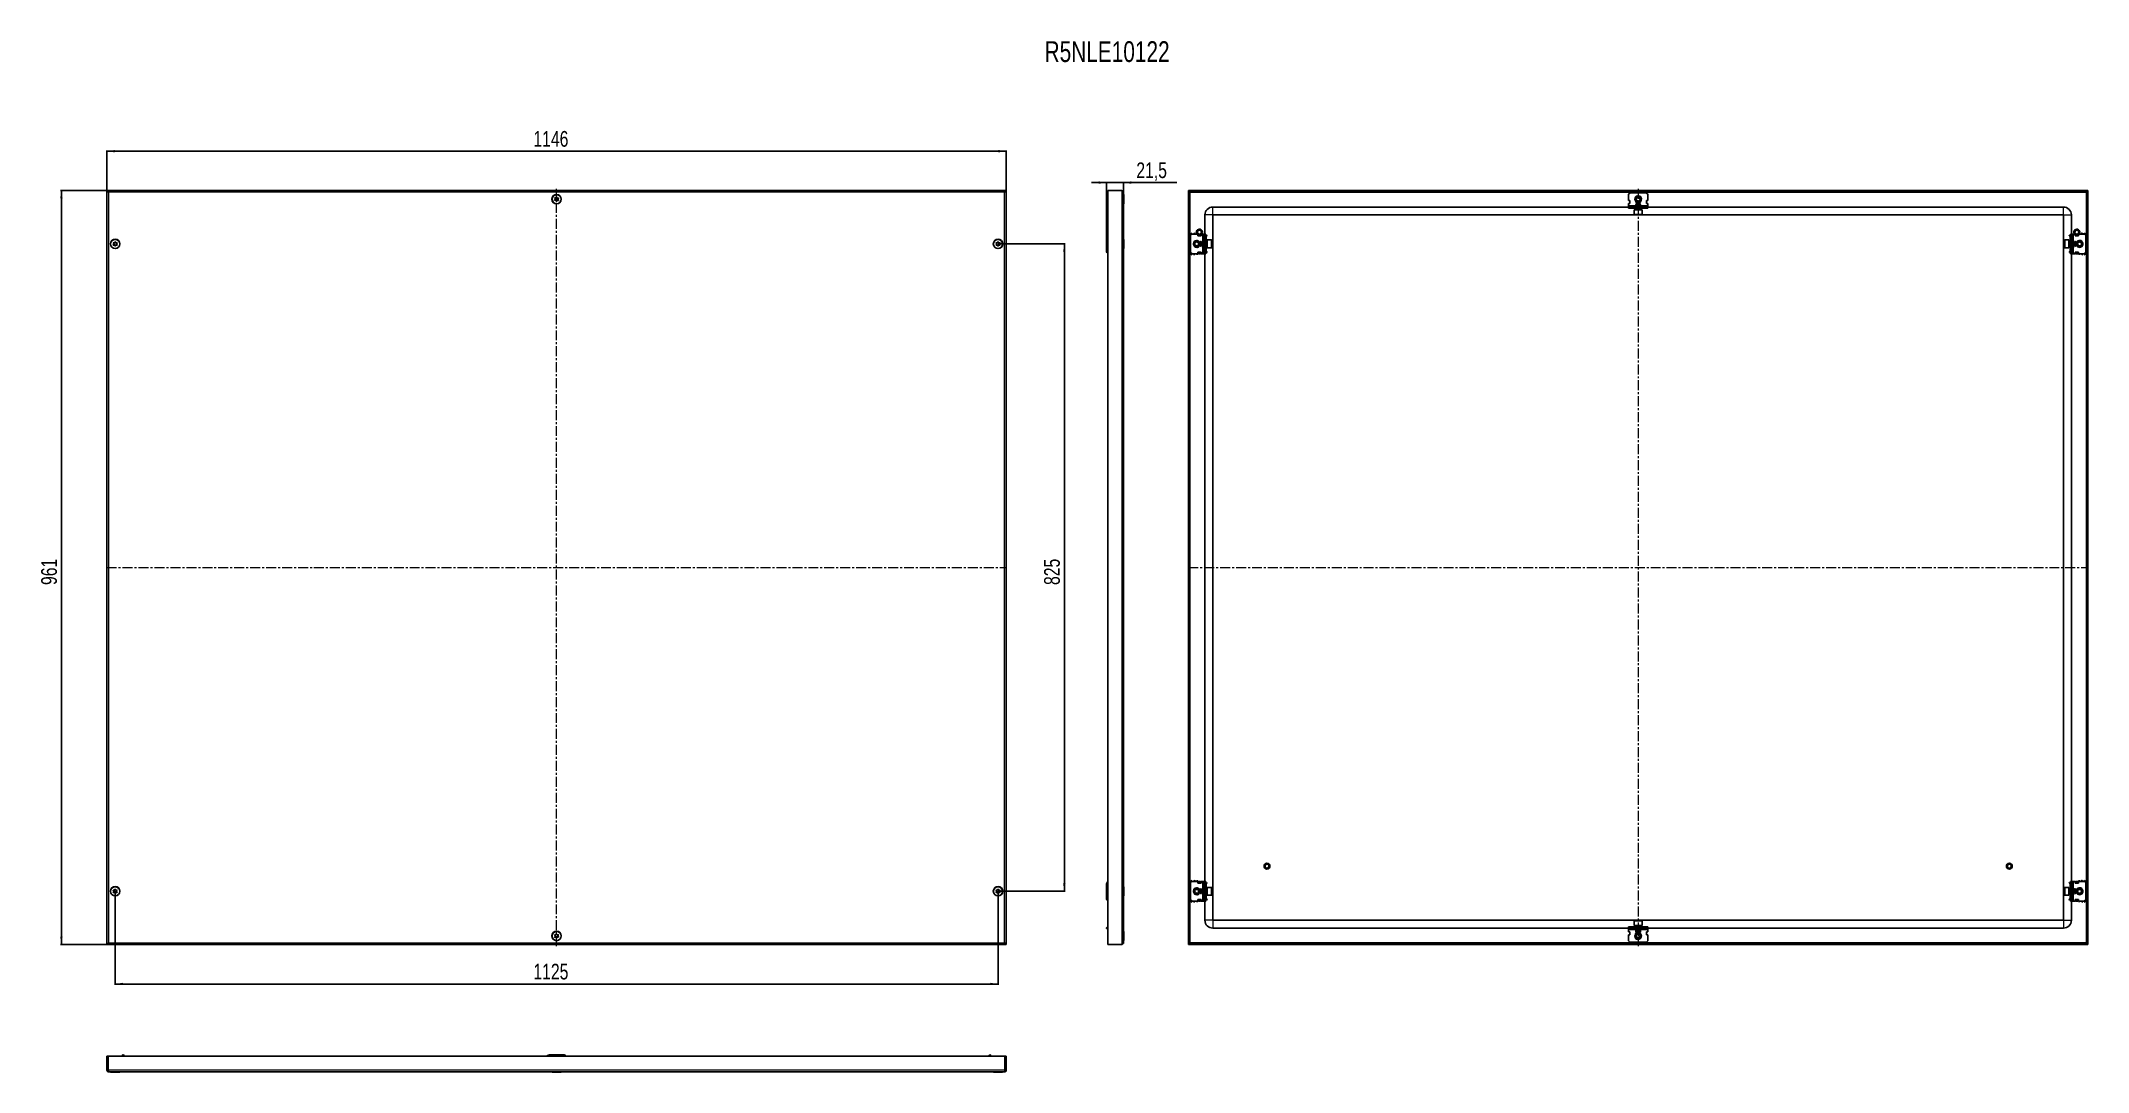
# Model space of a CAD drawing. Header units: millimetres. Extents: x -662 to 1946, y -353 to 961.
import ezdxf

# ---------------------------------------------------------------- set-up
doc = ezdxf.new("R2010")
doc.units = ezdxf.units.MM
doc.linetypes.add('CENTERX2', pattern=[20.32, 12.7, -2.54, 2.54, -2.54])
doc.layers.add('FORMAT', color=7, linetype='Continuous')
doc.styles.add('SLDTEXTSTYLE0', font='TXT', dxfattribs={"width": 0.75})
doc.dimstyles.new('SLDDIMSTYLE0', dxfattribs={"dimtxt": 20, "dimasz": 10, "dimexe": 0, "dimexo": 0.0625, "dimgap": 5, "dimtad": 2, "dimdec": 1, "dimrnd": 1e-09, "dimzin": 12, "dimdsep": 46, "dimtxsty": 'SLDTEXTSTYLE0', "dimsah": 1, "dimcen": 0.09, "dimadec": 0, "dimazin": 3, "dimtfac": 1, "dimtofl": 0, "dimtmove": 0, "dimatfit": 3, "dimfxl": 0, "dimfrac": 2, "dimtolj": 1, "dimtzin": 12, "dimarcsym": 0})
doc.dimstyles.new('SLDDIMSTYLE1', dxfattribs={"dimtxt": 20, "dimasz": 10, "dimexe": 0, "dimexo": 0.0625, "dimgap": 5, "dimtad": 2, "dimdec": 1, "dimrnd": 1e-09, "dimzin": 12, "dimdsep": 46, "dimtxsty": 'SLDTEXTSTYLE0', "dimsah": 1, "dimcen": 0.09, "dimadec": 0, "dimazin": 3, "dimtfac": 1, "dimtmove": 0, "dimatfit": 0, "dimfxl": 0, "dimfrac": 2, "dimtolj": 1, "dimtzin": 12, "dimarcsym": 0})

msp = doc.modelspace()

# ---------------------------------------------------------------- texts
at = {"layer": 'FORMAT', "insert": (616.82, 960.89), "char_height": 26.458, "attachment_point": 1, "style": 'SLDTEXTSTYLE0'}
msp.add_mtext('R5NLE10122', dxfattribs=at)

# ---------------------------------------------------------------- blocks, each defined once
blk = doc.blocks.new('_D')
at = {"layer": 'FORMAT'}
for p, q in [((-578, 770.6), (-578, 821.8)), ((-578, 820.8), (568, 820.8)), ((568, 770.6), (568, 821.8))]:
    blk.add_line(p, q, dxfattribs=at)
for points in [[(-578, 820.8), (-568, 819.2), (-568, 822.3)], [(568, 820.8), (558, 822.3), (558, 819.2)]]:
    blk.add_solid(points, dxfattribs=at)
at = {"layer": 'FORMAT', "insert": (-34.6, 846.5), "char_height": 20, "attachment_point": 1, "style": 'SLDTEXTSTYLE0'}
blk.add_mtext('1146', dxfattribs=at)
blk = doc.blocks.new('_D_1')
at = {"layer": 'FORMAT'}
for p, q in [((-576.3, 770.6), (-637, 770.6)), ((-636, 770.6), (-636, -190.4)), ((-576.3, -190.4), (-637, -190.4))]:
    blk.add_line(p, q, dxfattribs=at)
for points in [[(-636, 770.6), (-637.6, 760.6), (-634.5, 760.6)], [(-636, -190.4), (-634.5, -180.4), (-637.6, -180.4)]]:
    blk.add_solid(points, dxfattribs=at)
at = {"layer": 'FORMAT', "insert": (-661.8, 267.9), "char_height": 20, "attachment_point": 1, "rotation": 90, "style": 'SLDTEXTSTYLE0'}
blk.add_mtext('961', dxfattribs=at)
blk = doc.blocks.new('_D_2')
at = {"layer": 'FORMAT'}
for p, q in [((557.5, 702.6), (643, 702.6)), ((642, 702.6), (642, -122.4)), ((557.5, -122.4), (643, -122.4))]:
    blk.add_line(p, q, dxfattribs=at)
for points in [[(642, 702.6), (640.4, 692.6), (643.5, 692.6)], [(642, -122.4), (643.5, -112.4), (640.4, -112.4)]]:
    blk.add_solid(points, dxfattribs=at)
at = {"layer": 'FORMAT', "insert": (616.2, 267.9), "char_height": 20, "attachment_point": 1, "rotation": 90, "style": 'SLDTEXTSTYLE0'}
blk.add_mtext('825', dxfattribs=at)
blk = doc.blocks.new('_D_3')
at = {"layer": 'FORMAT'}
for p, q in [((-567.5, -122.4), (-567.5, -241.6)), ((557.5, -122.4), (557.5, -241.6)), ((-567.5, -240.6), (557.5, -240.6))]:
    blk.add_line(p, q, dxfattribs=at)
for points in [[(-567.5, -240.6), (-557.5, -242.1), (-557.5, -239)], [(557.5, -240.6), (547.5, -239), (547.5, -242.1)]]:
    blk.add_solid(points, dxfattribs=at)
at = {"layer": 'FORMAT', "insert": (-34.6, -214.8), "char_height": 20, "attachment_point": 1, "style": 'SLDTEXTSTYLE0'}
blk.add_mtext('1125', dxfattribs=at)
blk = doc.blocks.new('_D_4')
at = {"layer": 'FORMAT'}
for p, q in [((695.8, 780.8), (676.6, 780.8)), ((695.8, 712.1), (695.8, 781.8)), ((695.8, 780.8), (717.3, 780.8)), ((717.3, 768.5), (717.3, 781.8)), ((717.3, 780.8), (785.4, 780.8))]:
    blk.add_line(p, q, dxfattribs=at)
for points in [[(695.8, 780.8), (685.8, 782.3), (685.8, 779.2)], [(717.3, 780.8), (727.3, 779.2), (727.3, 782.3)]]:
    blk.add_solid(points, dxfattribs=at)
at = {"layer": 'FORMAT', "insert": (733.7, 806.5), "char_height": 20, "attachment_point": 1, "style": 'SLDTEXTSTYLE0'}
blk.add_mtext('21,5', dxfattribs=at)

# ---------------------------------------------------------------- dimensions: what is measured, and where the dimension line sits
at = {"layer": 'FORMAT'}
for base, p1, p2, dimstyle, picture, middle in [((567.98, 820.77), (-578.02, 770.6), (567.98, 770.6), 'SLDDIMSTYLE0', '_D', (-5.02, 820.77)), ((717.33, 780.77), (695.83, 712.1), (717.33, 768.5), 'SLDDIMSTYLE1', '_D_4', (759.59, 780.77)), ((557.48, -240.57), (-567.52, -122.4), (557.48, -122.4), 'SLDDIMSTYLE0', '_D_3', (-5.02, -240.57))]:
    dim = msp.add_linear_dim(base=base, p1=p1, p2=p2, dimstyle=dimstyle, dxfattribs=at)
    dim.commit()
    dim.dimension.update_dxf_attribs({"geometry": picture, "text_midpoint": middle, "dimtype": 160})
for base, p1, p2, picture, middle in [((-636.03, -190.4), (-576.32, 770.6), (-576.32, -190.4), '_D_1', (-636.03, 290.1)), ((641.98, -122.4), (557.48, 702.6), (557.48, -122.4), '_D_2', (641.98, 290.1))]:
    dim = msp.add_linear_dim(base=base, p1=p1, p2=p2, angle=90, dimstyle='SLDDIMSTYLE0', dxfattribs=at)
    dim.commit()
    dim.dimension.update_dxf_attribs({"geometry": picture, "text_midpoint": middle, "dimtype": 160})

# ---------------------------------------------------------------- linework, layer by layer
at = {"color": 7, "linetype": 'Continuous', "lineweight": 25}
for p, q in [((-578.02, 770.6), (-578.02, -190.4)), ((-578.02, 770.6), (-576.52, 770.6)), ((566.28, 770.6), (-576.32, 770.6)), ((-576.32, 769.48), (-576.32, 770.6)), ((566.28, 770.6), (566.28, 769.49)), ((567.98, 770.6), (566.48, 770.6)), ((567.98, -190.4), (567.98, 770.6)), ((697.33, 770.6), (697.33, -190.4)), ((715.23, 770.6), (697.33, 770.6)), ((717.33, 768.5), (717.33, -188.3)), ((717.58, 765.39), (717.33, 765.39)), ((717.58, 765.39), (717.58, 753.82)), ((800.17, -190.4), (800.17, 770.6)), ((800.17, 770.6), (801.67, 770.6)), ((801.67, -190.4), (801.67, 770.6)), ((801.87, 769.1), (801.87, 770.6)), ((801.87, 770.6), (1944.47, 770.6)), ((801.87, 769.1), (1944.47, 769.1)), ((1360.67, 764.6), (1360.67, 758.1)), ((1362.67, 758.1), (1360.67, 758.1)), ((1362.67, 758.1), (1362.67, 754.1)), ((1363.67, 767.6), (1382.67, 767.6)), ((1383.67, 758.1), (1385.67, 758.1)), ((1383.67, 758.1), (1383.67, 754.1)), ((1385.67, 764.6), (1385.67, 758.1)), ((1944.32, 769.1), (1944.07, 768.5)), ((1944.47, 769.1), (1944.47, 770.6)), ((1946.17, 770.6), (1944.67, 770.6)), ((1944.67, 770.6), (1944.67, -190.4)), ((1946.17, 770.6), (1946.17, -190.4)), ((695.83, 750.1), (697.33, 750.1)), ((695.83, 749.1), (695.83, 750.1)), ((695.83, 749.1), (696.83, 748.1)), ((697.33, 748.1), (696.83, 748.1)), ((717.33, 753.82), (717.58, 753.82)), ((821.17, 739.6), (821.17, 715.1)), ((1360.67, 749.6), (831.17, 749.6)), ((831.17, 739.6), (831.17, -159.4)), ((1915.17, 739.6), (831.17, 739.6)), ((1360.67, 754.1), (1360.67, 751.6)), ((1362.67, 754.1), (1360.67, 754.1)), ((1360.67, 751.6), (1360.67, 750.1)), ((1360.67, 748.1), (1360.67, 750.1)), ((1360.67, 750.1), (1363.67, 750.1)), ((1361.44, 748.1), (1360.67, 748.1)), ((1384.91, 748.1), (1361.44, 748.1)), ((1363.67, 750.1), (1382.67, 750.1)), ((1363.67, 749.1), (1382.67, 749.1)), ((1368.17, 746.1), (1368.17, 740.7)), ((1378.17, 746.1), (1368.17, 746.1)), ((1377.57, 740.1), (1368.77, 740.1)), ((1369.17, 752.1), (1369.17, 750.6)), ((1369.17, 752.1), (1377.17, 752.1)), ((1370.73, 756.1), (1370.17, 755.55)), ((1370.17, 755.55), (1370.17, 755.49)), ((1376.17, 755.55), (1370.17, 755.55)), ((1370.17, 755.49), (1370.73, 755.1)), ((1370.65, 755.49), (1370.17, 755.49)), ((1370.73, 755.1), (1370.17, 754.71)), ((1370.17, 754.71), (1370.17, 754.49)), ((1370.65, 754.71), (1370.17, 754.71)), ((1370.17, 754.49), (1370.73, 754.1)), ((1370.65, 754.49), (1370.17, 754.49)), ((1370.73, 754.1), (1370.17, 753.71)), ((1370.17, 753.71), (1370.17, 753.49)), ((1370.65, 753.71), (1370.17, 753.71)), ((1370.17, 753.49), (1370.73, 753.1)), ((1370.65, 753.49), (1370.17, 753.49)), ((1370.73, 753.1), (1370.17, 752.71)), ((1370.17, 752.71), (1370.17, 752.49)), ((1370.65, 752.71), (1370.17, 752.71)), ((1370.17, 752.49), (1370.73, 752.1)), ((1370.65, 752.49), (1370.17, 752.49)), ((1370.73, 748.1), (1370.17, 747.71)), ((1370.17, 747.71), (1370.17, 747.49)), ((1370.65, 747.71), (1370.17, 747.71)), ((1370.17, 747.49), (1370.73, 747.1)), ((1370.65, 747.49), (1370.17, 747.49)), ((1370.73, 747.1), (1370.17, 746.71)), ((1370.17, 746.71), (1370.17, 746.35)), ((1370.65, 746.71), (1370.17, 746.71)), ((1376.17, 755.49), (1370.65, 755.49)), ((1376.17, 754.71), (1370.65, 754.71)), ((1376.17, 754.49), (1370.65, 754.49)), ((1376.17, 753.71), (1370.65, 753.71)), ((1376.17, 753.49), (1370.65, 753.49)), ((1376.17, 752.71), (1370.65, 752.71)), ((1376.17, 752.49), (1370.65, 752.49)), ((1376.17, 747.71), (1370.65, 747.71)), ((1376.17, 747.49), (1370.65, 747.49)), ((1376.17, 746.71), (1370.65, 746.71)), ((1375.62, 756.1), (1370.73, 756.1)), ((1371.11, 755.1), (1370.73, 755.1)), ((1371.11, 754.1), (1370.73, 754.1)), ((1371.11, 753.1), (1370.73, 753.1)), ((1371.11, 747.1), (1370.73, 747.1)), ((1375.62, 755.1), (1371.11, 755.1)), ((1375.62, 754.1), (1371.11, 754.1)), ((1375.62, 753.1), (1371.11, 753.1)), ((1375.62, 747.1), (1371.11, 747.1)), ((1376.17, 755.55), (1375.62, 756.1)), ((1375.62, 755.1), (1376.17, 755.49)), ((1376.17, 754.71), (1375.62, 755.1)), ((1375.62, 754.1), (1376.17, 754.49)), ((1376.17, 753.71), (1375.62, 754.1)), ((1375.62, 753.1), (1376.17, 753.49)), ((1376.17, 752.71), (1375.62, 753.1)), ((1375.62, 752.1), (1376.17, 752.49)), ((1376.17, 747.71), (1375.62, 748.1)), ((1375.62, 747.1), (1376.17, 747.49)), ((1376.17, 746.71), (1375.62, 747.1)), ((1376.17, 755.49), (1376.17, 755.55)), ((1376.17, 754.49), (1376.17, 754.71)), ((1376.17, 753.49), (1376.17, 753.71)), ((1376.17, 752.49), (1376.17, 752.71)), ((1376.17, 747.49), (1376.17, 747.71)), ((1376.17, 746.35), (1376.17, 746.71)), ((1377.17, 750.6), (1377.17, 752.1)), ((1378.17, 740.7), (1378.17, 746.1)), ((1382.67, 750.1), (1385.67, 750.1)), ((1383.67, 754.1), (1385.67, 754.1)), ((1385.67, 748.1), (1384.91, 748.1)), ((1385.67, 754.1), (1385.67, 751.6)), ((1385.67, 751.6), (1385.67, 750.1)), ((1385.67, 750.1), (1385.67, 748.1)), ((1915.17, 749.6), (1385.67, 749.6)), ((1915.17, -159.4), (1915.17, 739.6)), ((1925.17, 715.1), (1925.17, 739.6)), ((695.83, 712.1), (695.83, 693.1)), ((717.59, 708.39), (717.33, 708.39)), ((717.59, 708.39), (717.59, 707.67)), ((717.59, 707.67), (717.59, 696.82)), ((802.67, 693.1), (802.67, 712.1)), ((803.67, 715.35), (803.67, 714.34)), ((805.67, 715.1), (812.17, 715.1)), ((811.17, 717.69), (811.2, 717.95)), ((811.17, 717.69), (811.17, 717.64)), ((811.19, 717.9), (811.18, 717.85)), ((811.18, 717.49), (811.19, 717.67)), ((811.18, 717.49), (811.18, 717.44)), ((811.19, 717.29), (811.19, 717.24)), ((811.22, 718.11), (811.21, 718.06)), ((811.22, 717.1), (811.22, 717.05)), ((811.26, 718.3), (811.25, 718.26)), ((811.25, 716.92), (811.26, 716.87)), ((811.26, 718.3), (811.33, 718.54)), ((811.31, 718.49), (811.3, 718.45)), ((811.3, 716.74), (811.31, 716.69)), ((811.36, 716.56), (811.36, 716.55)), ((811.95, 715.59), (811.98, 715.56)), ((812.08, 715.45), (812.12, 715.42)), ((812.17, 713.1), (812.17, 715.1)), ((812.37, 714.31), (812.17, 714.43)), ((812.17, 713.1), (816.17, 713.1)), ((812.39, 715.19), (812.19, 715.37)), ((812.23, 715.31), (812.27, 715.28)), ((812.37, 713.1), (812.37, 714.31)), ((812.39, 715.19), (812.43, 715.16)), ((812.42, 714.72), (812.77, 714.96)), ((812.92, 714.72), (812.42, 714.37)), ((812.42, 714.37), (812.42, 714.72)), ((812.42, 713.45), (812.42, 714.37)), ((812.42, 713.1), (812.42, 713.45)), ((812.55, 720.12), (812.75, 720.24)), ((812.56, 715.07), (812.61, 715.04)), ((812.74, 714.96), (812.6, 715.08)), ((812.72, 720.23), (812.68, 720.2)), ((812.73, 720.16), (812.68, 720.2)), ((812.72, 720.23), (812.95, 720.31)), ((812.74, 714.96), (812.74, 715.07)), ((812.74, 714.96), (812.78, 714.94)), ((812.91, 720.32), (812.86, 720.3)), ((812.92, 714.72), (813.32, 714.72)), ((813.1, 720.4), (813.05, 720.38)), ((813.28, 714.74), (813.08, 714.84)), ((813.1, 720.4), (813.33, 720.47)), ((813.1, 714.8), (813.14, 714.78)), ((813.29, 720.47), (813.25, 720.45)), ((813.28, 714.74), (813.32, 714.72)), ((813.48, 720.52), (813.44, 720.51)), ((813.45, 714.69), (813.5, 714.68)), ((814.37, 720.59), (813.63, 720.52)), ((814.73, 705.6), (814.17, 705.05)), ((814.17, 705.05), (814.17, 701.28)), ((814.62, 714.64), (814.44, 714.61)), ((814.78, 705.6), (814.73, 705.6)), ((814.73, 705.6), (814.73, 700.98)), ((814.77, 714.66), (814.82, 714.67)), ((815.17, 705.05), (814.78, 705.6)), ((814.78, 705.6), (814.78, 705.13)), ((814.78, 705.13), (814.78, 699.6)), ((815.15, 714.76), (814.96, 714.72)), ((815.01, 714.72), (815.42, 714.72)), ((815.56, 705.6), (815.17, 705.05)), ((815.17, 705.05), (815.17, 704.66)), ((815.17, 704.66), (815.17, 700.15)), ((815.92, 714.37), (815.42, 714.72)), ((815.52, 715.01), (815.92, 714.72)), ((815.78, 705.6), (815.56, 705.6)), ((815.56, 705.6), (815.56, 705.13)), ((815.56, 705.13), (815.56, 699.6)), ((816.17, 705.05), (815.78, 705.6)), ((815.78, 705.6), (815.78, 705.13)), ((815.78, 705.13), (815.78, 699.6)), ((815.87, 720.08), (815.83, 720.1)), ((815.92, 714.72), (815.92, 714.37)), ((816.17, 714.43), (815.92, 714.28)), ((815.92, 714.37), (815.92, 713.45)), ((815.92, 713.45), (815.92, 713.1)), ((816.04, 719.95), (816, 719.98)), ((816.19, 719.82), (816.16, 719.85)), ((816.17, 713.1), (816.17, 715.1)), ((816.17, 715.1), (818.67, 715.1)), ((816.56, 705.6), (816.17, 705.05)), ((816.17, 705.05), (816.17, 704.66)), ((816.17, 704.66), (816.17, 700.15)), ((816.44, 715.63), (816.28, 715.51)), ((816.41, 715.67), (816.29, 715.48)), ((816.33, 719.68), (816.3, 719.71)), ((816.33, 719.68), (816.45, 719.55)), ((816.45, 719.56), (816.43, 719.58)), ((816.46, 718.47), (816.63, 718.06)), ((816.78, 705.6), (816.56, 705.6)), ((816.56, 705.6), (816.56, 705.13)), ((816.56, 705.13), (816.56, 699.6)), ((817.17, 705.05), (816.78, 705.6)), ((816.78, 705.6), (816.78, 705.13)), ((816.78, 705.13), (816.78, 699.6)), ((816.94, 716.48), (816.84, 716.3)), ((816.95, 716.48), (816.85, 716.3)), ((817.01, 716.62), (817.02, 716.66)), ((817.06, 716.8), (817.08, 716.85)), ((817.17, 717.4), (817.11, 717.09)), ((817.11, 716.99), (817.12, 717.04)), ((817.15, 717.2), (817.15, 717.25)), ((817.17, 717.6), (817.17, 717.6)), ((817.17, 717.4), (817.17, 717.45)), ((817.56, 705.6), (817.17, 705.05)), ((817.17, 705.05), (817.17, 704.66)), ((817.17, 704.66), (817.17, 700.15)), ((817.78, 705.6), (817.56, 705.6)), ((817.56, 705.6), (817.56, 705.13)), ((817.56, 705.13), (817.56, 699.6)), ((818.17, 705.05), (817.78, 705.6)), ((817.78, 705.6), (817.78, 705.13)), ((817.78, 705.13), (817.78, 699.6)), ((819.67, 706.6), (818.17, 706.6)), ((818.17, 698.6), (818.17, 706.6)), ((818.67, 715.1), (820.17, 715.1)), ((820.17, 715.1), (822.17, 715.1)), ((820.17, 712.1), (820.17, 715.1)), ((820.17, 693.1), (820.17, 712.1)), ((821.17, 693.1), (821.17, 712.1)), ((822.17, 715.1), (822.17, 714.34)), ((822.17, 714.34), (822.17, 690.86)), ((822.17, 714.01), (822.38, 713.81)), ((822.67, 711.35), (822.17, 711.35)), ((822.17, 707.85), (822.17, 711.35)), ((822.67, 707.85), (822.17, 707.85)), ((822.56, 705.6), (822.17, 705.05)), ((822.78, 705.6), (822.56, 705.6)), ((822.56, 705.6), (822.56, 705.13)), ((822.56, 705.13), (822.56, 699.6)), ((822.67, 713.1), (822.67, 712.64)), ((822.67, 707.85), (822.67, 711.35)), ((822.67, 705.6), (822.67, 707.85)), ((822.76, 712.76), (823.73, 713.74)), ((823.11, 712.41), (822.76, 712.76)), ((823.17, 705.05), (822.78, 705.6)), ((822.78, 705.6), (822.78, 705.13)), ((822.78, 705.13), (822.78, 699.6)), ((823.11, 712.41), (824.09, 713.39)), ((823.56, 705.6), (823.17, 705.05)), ((823.17, 705.05), (823.17, 704.66)), ((823.17, 704.66), (823.17, 700.15)), ((823.92, 705.6), (823.56, 705.6)), ((823.56, 705.6), (823.56, 705.13)), ((823.56, 705.13), (823.56, 699.6)), ((823.73, 713.74), (824.09, 713.39)), ((829.57, 707.6), (824.17, 707.6)), ((824.17, 707.6), (824.17, 699.91)), ((830.17, 707), (830.17, 700.23)), ((1916.17, 698.2), (1916.17, 707)), ((1922.17, 707.6), (1916.77, 707.6)), ((1922.17, 697.6), (1922.17, 707.6)), ((1922.61, 713.74), (1922.26, 713.39)), ((1923.23, 712.41), (1922.26, 713.39)), ((1922.78, 705.6), (1922.42, 705.6)), ((1923.59, 712.76), (1922.61, 713.74)), ((1923.17, 705.05), (1922.78, 705.6)), ((1922.78, 705.13), (1922.78, 705.6)), ((1922.78, 699.6), (1922.78, 705.13)), ((1923.56, 705.6), (1923.17, 705.05)), ((1923.17, 704.66), (1923.17, 705.05)), ((1923.17, 700.15), (1923.17, 704.66)), ((1923.23, 712.41), (1923.59, 712.76)), ((1923.78, 705.6), (1923.56, 705.6)), ((1923.56, 705.13), (1923.56, 705.6)), ((1923.56, 699.6), (1923.56, 705.13)), ((1923.67, 713.1), (1923.67, 712.71)), ((1923.67, 711.35), (1924.17, 711.35)), ((1923.67, 711.35), (1923.67, 707.85)), ((1924.17, 707.85), (1923.67, 707.85)), ((1923.67, 707.85), (1923.67, 705.6)), ((1924.17, 705.05), (1923.78, 705.6)), ((1923.78, 705.13), (1923.78, 705.6)), ((1923.78, 699.6), (1923.78, 705.13)), ((1923.97, 713.81), (1924.17, 714.01)), ((1924.17, 715.1), (1926.17, 715.1)), ((1924.17, 714.34), (1924.17, 715.1)), ((1924.17, 690.86), (1924.17, 714.34)), ((1924.17, 711.35), (1924.17, 707.85)), ((1925.17, 712.1), (1925.17, 693.1)), ((1926.17, 715.1), (1926.17, 712.1)), ((1927.67, 715.1), (1926.17, 715.1)), ((1926.17, 712.1), (1926.17, 693.1)), ((1928.17, 706.6), (1926.67, 706.6)), ((1930.17, 715.1), (1927.67, 715.1)), ((1928.17, 706.6), (1928.17, 698.6)), ((1928.56, 705.6), (1928.17, 705.05)), ((1928.78, 705.6), (1928.56, 705.6)), ((1928.56, 705.13), (1928.56, 705.6)), ((1928.56, 699.6), (1928.56, 705.13)), ((1929.17, 705.05), (1928.78, 705.6)), ((1928.78, 705.13), (1928.78, 705.6)), ((1928.78, 699.6), (1928.78, 705.13)), ((1929.17, 717.69), (1929.2, 717.95)), ((1929.17, 717.69), (1929.17, 717.64)), ((1929.56, 705.6), (1929.17, 705.05)), ((1929.17, 704.66), (1929.17, 705.05)), ((1929.17, 700.15), (1929.17, 704.66)), ((1929.19, 717.9), (1929.18, 717.85)), ((1929.18, 717.49), (1929.2, 717.73)), ((1929.18, 717.49), (1929.18, 717.44)), ((1929.19, 717.29), (1929.19, 717.24)), ((1929.22, 718.11), (1929.21, 718.06)), ((1929.22, 717.1), (1929.22, 717.05)), ((1929.26, 718.3), (1929.25, 718.26)), ((1929.25, 716.92), (1929.26, 716.87)), ((1929.26, 718.3), (1929.33, 718.54)), ((1929.31, 718.49), (1929.3, 718.45)), ((1929.3, 716.74), (1929.31, 716.69)), ((1929.36, 716.56), (1929.36, 716.55)), ((1929.78, 705.6), (1929.56, 705.6)), ((1929.56, 705.13), (1929.56, 705.6)), ((1929.56, 699.6), (1929.56, 705.13)), ((1930.17, 705.05), (1929.78, 705.6)), ((1929.78, 705.13), (1929.78, 705.6)), ((1929.78, 699.6), (1929.78, 705.13)), ((1929.95, 715.59), (1929.98, 715.56)), ((1930.08, 715.45), (1930.12, 715.42)), ((1930.17, 713.1), (1930.17, 715.1)), ((1930.42, 714.28), (1930.17, 714.43)), ((1934.17, 713.1), (1930.17, 713.1)), ((1930.56, 705.6), (1930.17, 705.05)), ((1930.17, 704.66), (1930.17, 705.05)), ((1930.17, 700.15), (1930.17, 704.66)), ((1930.39, 715.19), (1930.19, 715.37)), ((1930.24, 719.89), (1930.2, 719.86)), ((1930.23, 715.31), (1930.27, 715.28)), ((1930.39, 715.19), (1930.43, 715.16)), ((1930.42, 714.72), (1930.77, 714.96)), ((1930.92, 714.72), (1930.42, 714.37)), ((1930.42, 714.37), (1930.42, 714.72)), ((1930.42, 713.45), (1930.42, 714.37)), ((1930.42, 713.1), (1930.42, 713.45)), ((1930.55, 720.12), (1930.75, 720.24)), ((1930.56, 715.07), (1930.61, 715.04)), ((1930.78, 705.6), (1930.56, 705.6)), ((1930.56, 705.13), (1930.56, 705.6)), ((1930.56, 699.6), (1930.56, 705.13)), ((1930.74, 714.96), (1930.6, 715.08)), ((1930.72, 720.23), (1930.68, 720.2)), ((1930.73, 720.16), (1930.68, 720.2)), ((1930.72, 720.23), (1930.95, 720.31)), ((1930.74, 714.96), (1930.74, 715.07)), ((1930.74, 714.96), (1930.78, 714.94)), ((1931.17, 705.05), (1930.78, 705.6)), ((1930.78, 705.13), (1930.78, 705.6)), ((1930.78, 699.6), (1930.78, 705.13)), ((1930.91, 720.32), (1930.86, 720.3)), ((1930.92, 714.72), (1931.32, 714.72)), ((1931.1, 720.4), (1931.05, 720.38)), ((1931.28, 714.74), (1931.08, 714.84)), ((1931.1, 720.4), (1931.33, 720.47)), ((1931.1, 714.8), (1931.14, 714.78)), ((1931.56, 705.6), (1931.17, 705.05)), ((1931.17, 704.66), (1931.17, 705.05)), ((1931.17, 700.15), (1931.17, 704.66)), ((1931.29, 720.47), (1931.25, 720.45)), ((1931.28, 714.74), (1931.32, 714.72)), ((1931.48, 720.52), (1931.44, 720.51)), ((1931.45, 714.69), (1931.5, 714.68)), ((1931.62, 705.6), (1931.56, 705.6)), ((1931.56, 705.13), (1931.56, 705.6)), ((1931.56, 699.6), (1931.56, 705.13)), ((1932.17, 705.05), (1931.62, 705.6)), ((1931.62, 699.6), (1931.62, 705.6)), ((1932.37, 720.59), (1931.63, 720.52)), ((1932.17, 700.15), (1932.17, 705.05)), ((1932.62, 714.64), (1932.44, 714.61)), ((1932.77, 714.66), (1932.82, 714.67)), ((1933.15, 714.76), (1932.96, 714.72)), ((1933.01, 714.72), (1933.42, 714.72)), ((1933.92, 714.37), (1933.42, 714.72)), ((1933.52, 715.01), (1933.92, 714.72)), ((1933.87, 720.08), (1933.83, 720.1)), ((1933.92, 714.72), (1933.92, 714.37)), ((1933.92, 714.37), (1933.92, 713.45)), ((1933.92, 713.45), (1933.92, 713.1)), ((1934.17, 714.43), (1933.97, 714.31)), ((1933.97, 714.31), (1933.97, 713.1)), ((1934.04, 719.95), (1934, 719.98)), ((1934.19, 719.82), (1934.16, 719.85)), ((1934.17, 713.1), (1934.17, 715.1)), ((1940.67, 715.1), (1934.17, 715.1)), ((1934.44, 715.63), (1934.28, 715.51)), ((1934.41, 715.67), (1934.29, 715.48)), ((1934.33, 719.68), (1934.3, 719.71)), ((1934.33, 719.68), (1934.45, 719.55)), ((1934.45, 719.56), (1934.43, 719.58)), ((1934.46, 718.47), (1934.63, 718.06)), ((1934.94, 716.48), (1934.84, 716.3)), ((1934.95, 716.48), (1934.85, 716.3)), ((1935.01, 716.62), (1935.02, 716.66)), ((1935.06, 716.8), (1935.08, 716.85)), ((1935.17, 717.4), (1935.11, 717.09)), ((1935.11, 716.99), (1935.12, 717.04)), ((1935.15, 717.2), (1935.15, 717.25)), ((1935.17, 717.6), (1935.17, 717.6)), ((1935.17, 717.4), (1935.17, 717.45)), ((1942.67, 714.34), (1942.67, 715.35)), ((1943.67, 712.1), (1943.67, 693.1)), ((717.33, 696.82), (717.59, 696.82)), ((803.67, 690.86), (803.67, 689.85)), ((805.67, 690.1), (812.17, 690.1)), ((811.67, 690.1), (811.67, 689.85)), ((812.17, 692.1), (812.17, 690.1)), ((812.17, 692.1), (816.17, 692.1)), ((812.17, 690.22), (812.37, 690.22)), ((812.37, 690.22), (812.37, 692.1)), ((812.42, 691.75), (812.42, 692.1)), ((812.42, 690.83), (812.42, 691.75)), ((812.42, 690.83), (812.92, 690.48)), ((812.42, 690.48), (812.42, 690.83)), ((812.92, 690.13), (812.42, 690.48)), ((815.42, 690.48), (812.92, 690.48)), ((812.92, 690.48), (812.92, 690.13)), ((815.42, 690.13), (812.92, 690.13)), ((814.17, 701.28), (814.17, 700.15)), ((814.17, 700.15), (814.73, 699.6)), ((814.73, 700.98), (814.73, 699.6)), ((814.73, 699.6), (814.78, 699.6)), ((814.78, 699.6), (815.17, 700.15)), ((815.17, 700.15), (815.56, 699.6)), ((815.42, 690.48), (815.92, 690.83)), ((815.42, 690.13), (815.42, 690.48)), ((815.92, 690.48), (815.42, 690.13)), ((815.56, 699.6), (815.78, 699.6)), ((815.78, 699.6), (816.17, 700.15)), ((815.92, 692.1), (815.92, 691.75)), ((815.92, 691.75), (815.92, 690.83)), ((815.92, 690.83), (815.92, 690.48)), ((816.17, 700.15), (816.56, 699.6)), ((816.17, 692.1), (816.17, 690.1)), ((816.17, 690.1), (818.67, 690.1)), ((816.56, 699.6), (816.78, 699.6)), ((816.78, 699.6), (817.17, 700.15)), ((817.17, 700.15), (817.56, 699.6)), ((817.56, 699.6), (817.78, 699.6)), ((817.78, 699.6), (818.17, 700.15)), ((818.17, 698.6), (819.67, 698.6)), ((818.67, 690.1), (820.17, 690.1)), ((820.17, 690.1), (820.17, 693.1)), ((822.17, 690.1), (820.17, 690.1)), ((821.17, 690.1), (821.17, -109.9)), ((822.17, 700.15), (822.56, 699.6)), ((822.17, 697.35), (822.67, 697.35)), ((822.17, 693.85), (822.17, 697.35)), ((822.67, 693.85), (822.17, 693.85)), ((822.38, 691.39), (822.17, 691.19)), ((822.17, 690.86), (822.17, 690.1)), ((822.56, 699.6), (822.78, 699.6)), ((822.67, 697.35), (822.67, 699.6)), ((822.67, 693.85), (822.67, 697.35)), ((822.67, 692.1), (822.67, 692.49)), ((823.11, 692.79), (822.76, 692.44)), ((822.76, 692.44), (823.73, 691.46)), ((822.78, 699.6), (823.17, 700.15)), ((823.11, 692.79), (824.09, 691.81)), ((823.17, 700.15), (823.56, 699.6)), ((823.56, 699.6), (823.92, 699.6)), ((823.73, 691.46), (824.09, 691.81)), ((824.17, 699.91), (824.17, 697.6)), ((824.17, 697.6), (829.57, 697.6)), ((830.17, 700.23), (830.17, 698.2)), ((1916.77, 697.6), (1922.17, 697.6)), ((1923.23, 692.79), (1922.26, 691.81)), ((1922.61, 691.46), (1922.26, 691.81)), ((1922.42, 699.6), (1922.78, 699.6)), ((1923.59, 692.44), (1922.61, 691.46)), ((1922.78, 699.6), (1923.17, 700.15)), ((1923.17, 700.15), (1923.56, 699.6)), ((1923.23, 692.79), (1923.59, 692.44)), ((1923.56, 699.6), (1923.78, 699.6)), ((1923.67, 699.6), (1923.67, 697.35)), ((1923.67, 697.35), (1924.17, 697.35)), ((1923.67, 697.35), (1923.67, 693.85)), ((1923.67, 693.85), (1924.17, 693.85)), ((1923.67, 692.1), (1923.67, 692.56)), ((1923.78, 699.6), (1924.17, 700.15)), ((1924.17, 691.19), (1923.97, 691.39)), ((1924.17, 697.35), (1924.17, 693.85)), ((1924.17, 690.1), (1924.17, 690.86)), ((1926.17, 690.1), (1924.17, 690.1)), ((1925.17, -109.9), (1925.17, 690.1)), ((1926.17, 693.1), (1926.17, 690.1)), ((1927.67, 690.1), (1926.17, 690.1)), ((1926.67, 698.6), (1928.17, 698.6)), ((1930.17, 690.1), (1927.67, 690.1)), ((1928.17, 700.15), (1928.56, 699.6)), ((1928.56, 699.6), (1928.78, 699.6)), ((1928.78, 699.6), (1929.17, 700.15)), ((1929.17, 700.15), (1929.56, 699.6)), ((1929.56, 699.6), (1929.78, 699.6)), ((1929.78, 699.6), (1930.17, 700.15)), ((1930.17, 700.15), (1930.56, 699.6)), ((1934.17, 692.1), (1930.17, 692.1)), ((1930.17, 692.1), (1930.17, 690.1)), ((1930.42, 691.75), (1930.42, 692.1)), ((1930.42, 690.83), (1930.42, 691.75)), ((1930.42, 690.83), (1930.92, 690.48)), ((1930.42, 690.48), (1930.42, 690.83)), ((1930.92, 690.13), (1930.42, 690.48)), ((1930.56, 699.6), (1930.78, 699.6)), ((1930.78, 699.6), (1931.17, 700.15)), ((1933.42, 690.48), (1930.92, 690.48)), ((1930.92, 690.48), (1930.92, 690.13)), ((1933.42, 690.13), (1930.92, 690.13)), ((1931.17, 700.15), (1931.56, 699.6)), ((1931.56, 699.6), (1931.62, 699.6)), ((1931.62, 699.6), (1932.17, 700.15)), ((1933.42, 690.48), (1933.92, 690.83)), ((1933.42, 690.13), (1933.42, 690.48)), ((1933.92, 690.48), (1933.42, 690.13)), ((1933.92, 692.1), (1933.92, 691.75)), ((1933.92, 691.75), (1933.92, 690.83)), ((1933.92, 690.83), (1933.92, 690.48)), ((1933.97, 692.1), (1933.97, 690.22)), ((1933.97, 690.22), (1934.17, 690.22)), ((1934.17, 692.1), (1934.17, 690.1)), ((1940.67, 690.1), (1934.17, 690.1)), ((1934.67, 689.85), (1934.67, 690.1)), ((1942.67, 689.85), (1942.67, 690.86)), ((897.17, -90.4), (897.17, -90.4)), ((897.18, -90.2), (897.24, -89.89)), ((897.18, -90.2), (897.18, -90.25)), ((897.2, -90), (897.19, -90.05)), ((897.23, -89.79), (897.23, -89.84)), ((897.28, -89.6), (897.27, -89.65)), ((897.34, -89.42), (897.32, -89.46)), ((897.38, -89.32), (897.51, -89.09)), ((897.39, -89.28), (897.49, -89.1)), ((897.88, -91.27), (897.72, -90.86)), ((898.01, -92.48), (897.89, -92.35)), ((897.9, -92.36), (897.92, -92.38)), ((897.91, -88.43), (898.07, -88.31)), ((898.01, -92.48), (898.04, -92.51)), ((898.15, -92.62), (898.19, -92.65)), ((898.31, -92.75), (898.35, -92.78)), ((898.48, -92.87), (898.52, -92.9)), ((898.64, -87.82), (898.9, -87.7)), ((899.2, -87.56), (899.48, -87.5)), ((899.57, -87.46), (899.53, -87.47)), ((899.72, -87.44), (899.91, -87.41)), ((899.98, -93.39), (900.72, -93.32)), ((900.71, -87.45), (900.67, -87.44)), ((900.89, -87.49), (900.85, -87.48)), ((900.86, -93.32), (900.91, -93.31)), ((901.07, -87.54), (901.03, -87.52)), ((901.05, -93.27), (901.1, -93.25)), ((901.25, -87.6), (901.21, -87.58)), ((901.25, -93.2), (901.29, -93.18)), ((901.62, -93.03), (901.4, -93.11)), ((901.44, -93.12), (901.48, -93.1)), ((901.61, -87.76), (901.56, -87.74)), ((901.8, -92.92), (901.59, -93.04)), ((901.61, -87.76), (901.6, -87.87)), ((901.61, -87.76), (901.75, -87.88)), ((901.62, -92.96), (901.66, -93)), ((901.62, -93.03), (901.66, -93)), ((901.78, -87.87), (901.74, -87.84)), ((901.95, -87.98), (901.91, -87.96)), ((901.95, -87.98), (902.16, -88.17)), ((902.12, -88.11), (902.08, -88.08)), ((902.26, -88.25), (902.23, -88.22)), ((902.4, -88.39), (902.37, -88.35)), ((902.99, -89.36), (902.98, -89.35)), ((903.09, -91.1), (903.01, -91.34)), ((903.05, -89.54), (903.03, -89.49)), ((903.04, -91.29), (903.05, -91.25)), ((903.09, -89.71), (903.08, -89.67)), ((903.09, -91.1), (903.1, -91.06)), ((903.13, -89.9), (903.12, -89.85)), ((903.13, -90.9), (903.14, -90.86)), ((903.17, -90.49), (903.14, -90.75)), ((903.16, -90.09), (903.15, -90.04)), ((903.17, -90.29), (903.15, -90.53)), ((903.16, -90.7), (903.16, -90.65)), ((903.17, -90.29), (903.17, -90.24)), ((903.17, -90.49), (903.17, -90.44)), ((1843.17, -90.4), (1843.17, -90.4)), ((1843.18, -90.2), (1843.24, -89.89)), ((1843.18, -90.2), (1843.18, -90.25)), ((1843.2, -90), (1843.19, -90.05)), ((1843.2, -90.81), (1843.21, -90.85)), ((1843.23, -89.79), (1843.23, -89.84)), ((1843.28, -89.6), (1843.27, -89.65)), ((1843.34, -89.42), (1843.32, -89.46)), ((1843.38, -89.32), (1843.51, -89.09)), ((1843.39, -89.28), (1843.49, -89.1)), ((1843.88, -91.27), (1843.72, -90.86)), ((1844.01, -92.48), (1843.89, -92.35)), ((1843.9, -92.36), (1843.92, -92.38)), ((1843.91, -88.43), (1844.07, -88.31)), ((1843.93, -88.47), (1844.05, -88.28)), ((1844.01, -92.48), (1844.04, -92.51)), ((1844.15, -92.62), (1844.19, -92.65)), ((1844.31, -92.75), (1844.35, -92.78)), ((1844.48, -92.87), (1844.52, -92.9)), ((1844.64, -87.82), (1844.9, -87.7)), ((1845.2, -87.56), (1845.48, -87.5)), ((1845.57, -87.46), (1845.53, -87.47)), ((1845.98, -93.39), (1846.72, -93.32)), ((1846.71, -87.45), (1846.67, -87.44)), ((1846.89, -87.49), (1846.85, -87.48)), ((1846.86, -93.32), (1846.91, -93.31)), ((1847.07, -87.54), (1847.03, -87.52)), ((1847.05, -93.27), (1847.1, -93.25)), ((1847.25, -87.6), (1847.21, -87.58)), ((1847.25, -93.2), (1847.29, -93.18)), ((1847.62, -93.03), (1847.4, -93.11)), ((1847.44, -93.12), (1847.48, -93.1)), ((1847.61, -87.76), (1847.56, -87.74)), ((1847.8, -92.92), (1847.59, -93.04)), ((1847.61, -87.76), (1847.75, -87.88)), ((1847.62, -92.96), (1847.66, -93)), ((1847.62, -93.03), (1847.66, -93)), ((1847.78, -87.87), (1847.74, -87.84)), ((1847.95, -87.98), (1847.91, -87.96)), ((1847.95, -87.98), (1848.16, -88.17)), ((1848.12, -88.11), (1848.08, -88.08)), ((1848.26, -88.25), (1848.23, -88.22)), ((1848.25, -92.57), (1848.28, -92.53)), ((1848.4, -88.39), (1848.37, -88.35)), ((1848.99, -89.36), (1848.98, -89.35)), ((1849.09, -91.1), (1849.01, -91.34)), ((1849.05, -89.54), (1849.03, -89.49)), ((1849.04, -91.29), (1849.05, -91.25)), ((1849.09, -89.71), (1849.08, -89.67)), ((1849.09, -91.1), (1849.1, -91.06)), ((1849.13, -89.9), (1849.12, -89.85)), ((1849.13, -90.9), (1849.14, -90.86)), ((1849.16, -90.09), (1849.15, -90.04)), ((1849.17, -90.29), (1849.15, -90.53)), ((1849.16, -90.7), (1849.16, -90.65)), ((1849.17, -90.29), (1849.17, -90.24)), ((1849.17, -90.49), (1849.17, -90.44)), ((695.83, -112.9), (695.83, -131.9)), ((717.59, -116.61), (717.33, -116.61)), ((717.33, -128.18), (717.59, -128.18)), ((717.59, -116.61), (717.59, -128.18)), ((802.67, -131.9), (802.67, -112.9)), ((803.67, -109.65), (803.67, -110.66)), ((805.67, -109.9), (812.17, -109.9)), ((811.67, -109.65), (811.67, -109.9)), ((812.17, -111.9), (812.17, -109.9)), ((812.37, -110.02), (812.17, -110.02)), ((812.17, -111.9), (816.17, -111.9)), ((812.37, -111.9), (812.37, -110.02)), ((812.42, -110.28), (812.92, -109.92)), ((812.92, -110.28), (812.42, -110.63)), ((812.42, -110.63), (812.42, -110.28)), ((812.42, -111.55), (812.42, -110.63)), ((812.42, -111.9), (812.42, -111.55)), ((812.92, -109.92), (812.92, -110.28)), ((812.92, -109.92), (815.42, -109.92)), ((812.92, -110.28), (815.42, -110.28)), ((814.73, -119.4), (814.17, -119.95)), ((814.17, -119.95), (814.17, -124.85)), ((814.17, -124.85), (814.73, -125.4)), ((814.78, -119.4), (814.73, -119.4)), ((814.73, -119.4), (814.73, -125.4)), ((814.73, -125.4), (814.78, -125.4)), ((815.17, -119.95), (814.78, -119.4)), ((814.78, -119.4), (814.78, -124.93)), ((814.78, -125.4), (815.17, -124.85)), ((814.78, -124.93), (814.78, -125.4)), ((815.56, -119.4), (815.17, -119.95)), ((815.17, -119.95), (815.17, -124.46)), ((815.17, -124.46), (815.17, -124.85)), ((815.17, -124.85), (815.56, -125.4)), ((815.42, -110.28), (815.42, -109.92)), ((815.42, -109.92), (815.92, -110.28)), ((815.92, -110.63), (815.42, -110.28)), ((815.78, -119.4), (815.56, -119.4)), ((815.56, -119.4), (815.56, -124.93)), ((815.56, -124.93), (815.56, -125.4)), ((815.56, -125.4), (815.78, -125.4)), ((816.17, -119.95), (815.78, -119.4)), ((815.78, -119.4), (815.78, -124.93)), ((815.78, -125.4), (816.17, -124.85)), ((815.78, -124.93), (815.78, -125.4)), ((815.92, -110.28), (815.92, -110.63)), ((815.92, -110.63), (815.92, -111.55)), ((815.92, -111.55), (815.92, -111.9)), ((816.17, -111.9), (816.17, -109.9)), ((816.17, -109.9), (818.67, -109.9)), ((816.56, -119.4), (816.17, -119.95)), ((816.17, -119.95), (816.17, -124.46)), ((816.17, -124.46), (816.17, -124.85)), ((816.17, -124.85), (816.56, -125.4)), ((816.78, -119.4), (816.56, -119.4)), ((816.56, -119.4), (816.56, -124.93)), ((816.56, -124.93), (816.56, -125.4)), ((816.56, -125.4), (816.78, -125.4)), ((817.17, -119.95), (816.78, -119.4)), ((816.78, -119.4), (816.78, -124.93)), ((816.78, -125.4), (817.17, -124.85)), ((816.78, -124.93), (816.78, -125.4)), ((817.56, -119.4), (817.17, -119.95)), ((817.17, -119.95), (817.17, -124.46)), ((817.17, -124.46), (817.17, -124.85)), ((817.17, -124.85), (817.56, -125.4)), ((817.78, -119.4), (817.56, -119.4)), ((817.56, -119.4), (817.56, -124.93)), ((817.56, -124.93), (817.56, -125.4)), ((817.56, -125.4), (817.78, -125.4)), ((818.17, -119.95), (817.78, -119.4)), ((817.78, -119.4), (817.78, -124.93)), ((817.78, -125.4), (818.17, -124.85)), ((817.78, -124.93), (817.78, -125.4)), ((819.67, -118.4), (818.17, -118.4)), ((818.17, -126.4), (818.17, -118.4)), ((818.17, -126.4), (819.67, -126.4)), ((818.67, -109.9), (820.17, -109.9)), ((820.17, -109.9), (822.17, -109.9)), ((820.17, -112.9), (820.17, -109.9)), ((820.17, -131.9), (820.17, -112.9)), ((821.17, -131.9), (821.17, -112.9)), ((822.17, -109.9), (822.17, -110.66)), ((822.17, -110.66), (822.17, -134.14)), ((822.17, -110.99), (822.38, -111.19)), ((822.67, -113.65), (822.17, -113.65)), ((822.17, -117.15), (822.17, -113.65)), ((822.67, -117.15), (822.17, -117.15)), ((822.56, -119.4), (822.17, -119.95)), ((822.17, -124.85), (822.56, -125.4)), ((822.17, -127.65), (822.67, -127.65)), ((822.17, -131.15), (822.17, -127.65)), ((822.78, -119.4), (822.56, -119.4)), ((822.56, -119.4), (822.56, -124.93)), ((822.56, -124.93), (822.56, -125.4)), ((822.56, -125.4), (822.78, -125.4)), ((822.67, -111.9), (822.67, -112.36)), ((822.67, -117.15), (822.67, -113.65)), ((822.67, -119.4), (822.67, -117.15)), ((822.67, -127.65), (822.67, -125.4)), ((822.67, -131.15), (822.67, -127.65)), ((822.76, -112.24), (823.73, -111.26)), ((823.11, -112.59), (822.76, -112.24)), ((823.17, -119.95), (822.78, -119.4)), ((822.78, -119.4), (822.78, -124.93)), ((822.78, -125.4), (823.17, -124.85)), ((822.78, -124.93), (822.78, -125.4)), ((823.11, -112.59), (824.09, -111.61)), ((823.56, -119.4), (823.17, -119.95)), ((823.17, -119.95), (823.17, -124.46)), ((823.17, -124.46), (823.17, -124.85)), ((823.17, -124.85), (823.56, -125.4)), ((823.92, -119.4), (823.56, -119.4)), ((823.56, -119.4), (823.56, -124.93)), ((823.56, -124.93), (823.56, -125.4)), ((823.56, -125.4), (823.92, -125.4)), ((823.73, -111.26), (824.09, -111.61)), ((829.57, -117.4), (824.17, -117.4)), ((824.17, -117.4), (824.17, -127.4)), ((824.17, -127.4), (829.57, -127.4)), ((830.17, -118), (830.17, -126.8)), ((1916.17, -120.03), (1916.17, -118)), ((1916.17, -126.8), (1916.17, -120.03)), ((1922.17, -117.4), (1916.77, -117.4)), ((1916.77, -127.4), (1922.17, -127.4)), ((1922.17, -119.71), (1922.17, -117.4)), ((1922.17, -127.4), (1922.17, -119.71)), ((1922.61, -111.26), (1922.26, -111.61)), ((1923.23, -112.59), (1922.26, -111.61)), ((1922.78, -119.4), (1922.42, -119.4)), ((1922.42, -125.4), (1922.78, -125.4)), ((1923.59, -112.24), (1922.61, -111.26)), ((1923.17, -119.95), (1922.78, -119.4)), ((1922.78, -124.93), (1922.78, -119.4)), ((1922.78, -125.4), (1923.17, -124.85)), ((1922.78, -125.4), (1922.78, -124.93)), ((1923.56, -119.4), (1923.17, -119.95)), ((1923.17, -124.46), (1923.17, -119.95)), ((1923.17, -124.85), (1923.17, -124.46)), ((1923.17, -124.85), (1923.56, -125.4)), ((1923.23, -112.59), (1923.59, -112.24)), ((1923.78, -119.4), (1923.56, -119.4)), ((1923.56, -124.93), (1923.56, -119.4)), ((1923.56, -125.4), (1923.56, -124.93)), ((1923.56, -125.4), (1923.78, -125.4)), ((1923.67, -111.9), (1923.67, -112.29)), ((1923.67, -113.65), (1924.17, -113.65)), ((1923.67, -113.65), (1923.67, -117.15)), ((1924.17, -117.15), (1923.67, -117.15)), ((1923.67, -117.15), (1923.67, -119.4)), ((1923.67, -125.4), (1923.67, -127.65)), ((1923.67, -127.65), (1923.67, -131.15)), ((1923.67, -127.65), (1924.17, -127.65)), ((1924.17, -119.95), (1923.78, -119.4)), ((1923.78, -124.93), (1923.78, -119.4)), ((1923.78, -125.4), (1924.17, -124.85)), ((1923.78, -125.4), (1923.78, -124.93)), ((1923.97, -111.19), (1924.17, -110.99)), ((1924.17, -109.9), (1926.17, -109.9)), ((1924.17, -110.66), (1924.17, -109.9)), ((1924.17, -134.14), (1924.17, -110.66)), ((1924.17, -113.65), (1924.17, -117.15)), ((1924.17, -127.65), (1924.17, -131.15)), ((1925.17, -112.9), (1925.17, -131.9)), ((1926.17, -109.9), (1926.17, -112.9)), ((1927.67, -109.9), (1926.17, -109.9)), ((1926.17, -112.9), (1926.17, -131.9)), ((1928.17, -118.4), (1926.67, -118.4)), ((1926.67, -126.4), (1928.17, -126.4)), ((1930.17, -109.9), (1927.67, -109.9)), ((1928.17, -118.4), (1928.17, -126.4)), ((1928.56, -119.4), (1928.17, -119.95)), ((1928.17, -124.85), (1928.56, -125.4)), ((1928.78, -119.4), (1928.56, -119.4)), ((1928.56, -124.93), (1928.56, -119.4)), ((1928.56, -125.4), (1928.56, -124.93)), ((1928.56, -125.4), (1928.78, -125.4)), ((1929.17, -119.95), (1928.78, -119.4)), ((1928.78, -124.93), (1928.78, -119.4)), ((1928.78, -125.4), (1929.17, -124.85)), ((1928.78, -125.4), (1928.78, -124.93)), ((1929.56, -119.4), (1929.17, -119.95)), ((1929.17, -124.46), (1929.17, -119.95)), ((1929.17, -124.85), (1929.17, -124.46)), ((1929.17, -124.85), (1929.56, -125.4)), ((1929.78, -119.4), (1929.56, -119.4)), ((1929.56, -124.93), (1929.56, -119.4)), ((1929.56, -125.4), (1929.56, -124.93)), ((1929.56, -125.4), (1929.78, -125.4)), ((1930.17, -119.95), (1929.78, -119.4)), ((1929.78, -124.93), (1929.78, -119.4)), ((1929.78, -125.4), (1930.17, -124.85)), ((1929.78, -125.4), (1929.78, -124.93)), ((1930.17, -111.9), (1930.17, -109.9)), ((1934.17, -111.9), (1930.17, -111.9)), ((1930.56, -119.4), (1930.17, -119.95)), ((1930.17, -124.46), (1930.17, -119.95)), ((1930.17, -124.85), (1930.17, -124.46)), ((1930.17, -124.85), (1930.56, -125.4)), ((1930.42, -110.28), (1930.92, -109.92)), ((1930.92, -110.28), (1930.42, -110.63)), ((1930.42, -110.63), (1930.42, -110.28)), ((1930.42, -111.55), (1930.42, -110.63)), ((1930.42, -111.9), (1930.42, -111.55)), ((1930.78, -119.4), (1930.56, -119.4)), ((1930.56, -124.93), (1930.56, -119.4)), ((1930.56, -125.4), (1930.56, -124.93)), ((1930.56, -125.4), (1930.78, -125.4)), ((1931.17, -119.95), (1930.78, -119.4)), ((1930.78, -124.93), (1930.78, -119.4)), ((1930.78, -125.4), (1931.17, -124.85)), ((1930.78, -125.4), (1930.78, -124.93)), ((1930.92, -109.92), (1930.92, -110.28)), ((1930.92, -109.92), (1933.42, -109.92)), ((1930.92, -110.28), (1933.42, -110.28)), ((1931.56, -119.4), (1931.17, -119.95)), ((1931.17, -124.46), (1931.17, -119.95)), ((1931.17, -124.85), (1931.17, -124.46)), ((1931.17, -124.85), (1931.56, -125.4)), ((1931.62, -119.4), (1931.56, -119.4)), ((1931.56, -124.93), (1931.56, -119.4)), ((1931.56, -125.4), (1931.56, -124.93)), ((1931.56, -125.4), (1931.62, -125.4)), ((1932.17, -119.95), (1931.62, -119.4)), ((1931.62, -120.78), (1931.62, -119.4)), ((1931.62, -125.4), (1931.62, -120.78)), ((1931.62, -125.4), (1932.17, -124.85)), ((1932.17, -121.08), (1932.17, -119.95)), ((1932.17, -124.85), (1932.17, -121.08)), ((1933.42, -110.28), (1933.42, -109.92)), ((1933.42, -109.92), (1933.92, -110.28)), ((1933.92, -110.63), (1933.42, -110.28)), ((1933.92, -110.28), (1933.92, -110.63)), ((1933.92, -110.63), (1933.92, -111.55)), ((1933.92, -111.55), (1933.92, -111.9)), ((1933.97, -110.02), (1933.97, -111.9)), ((1934.17, -110.02), (1933.97, -110.02)), ((1934.17, -111.9), (1934.17, -109.9)), ((1940.67, -109.9), (1934.17, -109.9)), ((1934.67, -109.9), (1934.67, -109.65)), ((1942.67, -110.66), (1942.67, -109.65)), ((1943.67, -112.9), (1943.67, -131.9)), ((803.67, -134.14), (803.67, -135.15)), ((805.67, -134.9), (812.17, -134.9)), ((811.67, -134.9), (811.67, -135.15)), ((812.17, -132.9), (812.17, -134.9)), ((812.17, -132.9), (816.17, -132.9)), ((812.17, -134.78), (812.37, -134.78)), ((812.37, -134.78), (812.37, -132.9)), ((812.42, -133.25), (812.42, -132.9)), ((812.42, -134.17), (812.42, -133.25)), ((812.42, -134.17), (812.92, -134.52)), ((812.42, -134.52), (812.42, -134.17)), ((812.92, -134.87), (812.42, -134.52)), ((815.42, -134.52), (812.92, -134.52)), ((812.92, -134.52), (812.92, -134.87)), ((815.42, -134.87), (812.92, -134.87)), ((815.42, -134.52), (815.92, -134.17)), ((815.42, -134.87), (815.42, -134.52)), ((815.92, -134.52), (815.42, -134.87)), ((815.92, -132.9), (815.92, -133.25)), ((815.92, -133.25), (815.92, -134.17)), ((815.92, -134.17), (815.92, -134.52)), ((816.17, -132.9), (816.17, -134.9)), ((816.17, -134.9), (818.67, -134.9)), ((818.67, -134.9), (820.17, -134.9)), ((820.17, -134.9), (820.17, -131.9)), ((822.17, -134.9), (820.17, -134.9)), ((821.17, -134.9), (821.17, -159.4)), ((822.67, -131.15), (822.17, -131.15)), ((822.38, -133.61), (822.17, -133.81)), ((822.17, -134.14), (822.17, -134.9)), ((822.67, -132.9), (822.67, -132.51)), ((823.11, -132.21), (822.76, -132.56)), ((822.76, -132.56), (823.73, -133.54)), ((823.11, -132.21), (824.09, -133.19)), ((823.73, -133.54), (824.09, -133.19)), ((1923.23, -132.21), (1922.26, -133.19)), ((1922.61, -133.54), (1922.26, -133.19)), ((1923.59, -132.56), (1922.61, -133.54)), ((1923.23, -132.21), (1923.59, -132.56)), ((1923.67, -131.15), (1924.17, -131.15)), ((1923.67, -132.9), (1923.67, -132.44)), ((1924.17, -133.81), (1923.97, -133.61)), ((1924.17, -134.9), (1924.17, -134.14)), ((1926.17, -134.9), (1924.17, -134.9)), ((1925.17, -159.4), (1925.17, -134.9)), ((1926.17, -131.9), (1926.17, -134.9)), ((1927.67, -134.9), (1926.17, -134.9)), ((1930.17, -134.9), (1927.67, -134.9)), ((1934.17, -132.9), (1930.17, -132.9)), ((1930.17, -132.9), (1930.17, -134.9)), ((1930.42, -133.25), (1930.42, -132.9)), ((1930.42, -134.17), (1930.42, -133.25)), ((1930.42, -134.17), (1930.92, -134.52)), ((1930.42, -134.52), (1930.42, -134.17)), ((1930.92, -134.87), (1930.42, -134.52)), ((1933.42, -134.52), (1930.92, -134.52)), ((1930.92, -134.52), (1930.92, -134.87)), ((1933.42, -134.87), (1930.92, -134.87)), ((1933.42, -134.52), (1933.92, -134.17)), ((1933.42, -134.87), (1933.42, -134.52)), ((1933.92, -134.52), (1933.42, -134.87)), ((1933.92, -132.9), (1933.92, -133.25)), ((1933.92, -133.25), (1933.92, -134.17)), ((1933.92, -134.17), (1933.92, -134.52)), ((1933.97, -132.9), (1933.97, -134.78)), ((1933.97, -134.78), (1934.17, -134.78)), ((1934.17, -132.9), (1934.17, -134.9)), ((1940.67, -134.9), (1934.17, -134.9)), ((1934.67, -135.15), (1934.67, -134.9)), ((1942.67, -135.15), (1942.67, -134.14)), ((696.83, -167.9), (695.83, -168.9)), ((695.83, -169.9), (695.83, -168.9)), ((697.33, -169.9), (695.83, -169.9)), ((696.83, -167.9), (697.33, -167.9)), ((717.58, -173.61), (717.33, -173.61)), ((717.58, -173.61), (717.58, -174.66)), ((717.58, -174.66), (717.58, -185.18)), ((831.17, -159.4), (1915.17, -159.4)), ((831.17, -169.4), (1360.67, -169.4)), ((1360.67, -169.9), (1360.67, -167.9)), ((1360.67, -167.9), (1361.44, -167.9)), ((1363.67, -169.9), (1360.67, -169.9)), ((1360.67, -171.4), (1360.67, -169.9)), ((1360.67, -173.9), (1360.67, -171.4)), ((1362.67, -173.9), (1360.67, -173.9)), ((1360.67, -184.4), (1360.67, -177.9)), ((1362.67, -177.9), (1360.67, -177.9)), ((1361.44, -167.9), (1384.91, -167.9)), ((1362.67, -177.9), (1362.67, -173.9)), ((1382.67, -168.9), (1363.67, -168.9)), ((1382.67, -169.9), (1363.67, -169.9)), ((1368.17, -160.5), (1368.17, -165.9)), ((1368.17, -165.9), (1375.87, -165.9)), ((1368.77, -159.9), (1375.54, -159.9)), ((1369.17, -170.4), (1369.17, -171.9)), ((1377.17, -171.9), (1369.17, -171.9)), ((1370.17, -166.15), (1370.17, -166.51)), ((1370.17, -166.51), (1370.73, -166.9)), ((1370.17, -166.51), (1370.65, -166.51)), ((1370.73, -166.9), (1370.17, -167.29)), ((1370.17, -167.29), (1370.17, -167.51)), ((1370.17, -167.29), (1370.65, -167.29)), ((1370.17, -167.51), (1370.73, -167.9)), ((1370.17, -167.51), (1370.65, -167.51)), ((1370.73, -171.9), (1370.17, -172.29)), ((1370.17, -172.29), (1370.17, -172.51)), ((1370.17, -172.29), (1370.65, -172.29)), ((1370.17, -172.51), (1370.73, -172.9)), ((1370.17, -172.51), (1370.65, -172.51)), ((1370.73, -172.9), (1370.17, -173.29)), ((1370.17, -173.29), (1370.17, -173.51)), ((1370.17, -173.29), (1370.65, -173.29)), ((1370.17, -173.51), (1370.73, -173.9)), ((1370.17, -173.51), (1370.65, -173.51)), ((1370.73, -173.9), (1370.17, -174.29)), ((1370.17, -174.29), (1370.17, -174.51)), ((1370.17, -174.29), (1370.65, -174.29)), ((1370.17, -174.51), (1370.73, -174.9)), ((1370.17, -174.51), (1370.65, -174.51)), ((1370.73, -174.9), (1370.17, -175.29)), ((1370.17, -175.29), (1370.17, -175.35)), ((1370.17, -175.29), (1370.65, -175.29)), ((1370.17, -175.35), (1370.73, -175.9)), ((1370.17, -175.35), (1374.79, -175.35)), ((1370.65, -166.51), (1376.17, -166.51)), ((1370.65, -167.29), (1376.17, -167.29)), ((1370.65, -167.51), (1376.17, -167.51)), ((1370.65, -172.29), (1376.17, -172.29)), ((1370.65, -172.51), (1376.17, -172.51)), ((1370.65, -173.29), (1376.17, -173.29)), ((1370.65, -173.51), (1376.17, -173.51)), ((1370.65, -174.29), (1376.17, -174.29)), ((1370.65, -174.51), (1376.17, -174.51)), ((1370.65, -175.29), (1376.17, -175.29)), ((1370.73, -166.9), (1371.11, -166.9)), ((1370.73, -172.9), (1371.11, -172.9)), ((1370.73, -173.9), (1371.11, -173.9)), ((1370.73, -174.9), (1371.11, -174.9)), ((1370.73, -175.9), (1374.49, -175.9)), ((1371.11, -166.9), (1375.62, -166.9)), ((1371.11, -172.9), (1375.62, -172.9)), ((1371.11, -173.9), (1375.62, -173.9)), ((1371.11, -174.9), (1375.62, -174.9)), ((1374.49, -175.9), (1375.62, -175.9)), ((1374.79, -175.35), (1376.17, -175.35)), ((1375.54, -159.9), (1377.57, -159.9)), ((1375.62, -166.9), (1376.17, -166.51)), ((1376.17, -167.29), (1375.62, -166.9)), ((1375.62, -167.9), (1376.17, -167.51)), ((1376.17, -172.29), (1375.62, -171.9)), ((1375.62, -172.9), (1376.17, -172.51)), ((1376.17, -173.29), (1375.62, -172.9)), ((1375.62, -173.9), (1376.17, -173.51)), ((1376.17, -174.29), (1375.62, -173.9)), ((1375.62, -174.9), (1376.17, -174.51)), ((1376.17, -175.29), (1375.62, -174.9)), ((1375.62, -175.9), (1376.17, -175.35)), ((1375.87, -165.9), (1378.17, -165.9)), ((1376.17, -166.51), (1376.17, -166.15)), ((1376.17, -167.51), (1376.17, -167.29)), ((1376.17, -172.51), (1376.17, -172.29)), ((1376.17, -173.51), (1376.17, -173.29)), ((1376.17, -174.51), (1376.17, -174.29)), ((1376.17, -175.35), (1376.17, -175.29)), ((1377.17, -171.9), (1377.17, -170.4)), ((1378.17, -165.9), (1378.17, -160.5)), ((1385.67, -169.9), (1382.67, -169.9)), ((1383.67, -173.9), (1385.67, -173.9)), ((1383.67, -177.9), (1383.67, -173.9)), ((1383.67, -177.9), (1385.67, -177.9)), ((1384.91, -167.9), (1385.67, -167.9)), ((1385.67, -167.9), (1385.67, -169.9)), ((1385.67, -169.4), (1915.17, -169.4)), ((1385.67, -171.4), (1385.67, -169.9)), ((1385.67, -173.9), (1385.67, -171.4)), ((1385.67, -184.4), (1385.67, -177.9)), ((-578.02, -190.4), (-576.52, -190.4)), ((-576.32, -189.29), (-576.32, -190.4)), ((-576.32, -190.4), (566.28, -190.4)), ((566.28, -190.4), (566.28, -189.28)), ((567.98, -190.4), (566.48, -190.4)), ((715.23, -190.4), (697.33, -190.4)), ((717.33, -185.18), (717.58, -185.18)), ((800.17, -190.4), (801.67, -190.4)), ((801.87, -188.9), (801.87, -190.4)), ((1944.47, -188.9), (801.87, -188.9)), ((1944.47, -190.4), (801.87, -190.4)), ((802.03, -188.9), (802.27, -188.3)), ((1382.67, -187.4), (1363.67, -187.4)), ((1944.07, -188.3), (1944.32, -188.9)), ((1944.47, -188.9), (1944.47, -190.4)), ((1946.17, -190.4), (1944.67, -190.4)), ((-578.02, -332.56), (-576.52, -332.56)), ((-578.02, -350.46), (-578.02, -332.56)), ((-576.52, -350.46), (-576.52, -332.56)), ((566.28, -332.56), (-576.32, -332.56)), ((-576.32, -350.46), (-576.32, -332.56)), ((-558.02, -331.06), (-557.02, -331.06)), ((-558.02, -332.56), (-558.02, -331.06)), ((-556.02, -332.06), (-557.02, -331.06)), ((-555.52, -332.06), (-556.02, -332.06)), ((-556.02, -332.06), (-556.02, -332.56)), ((4.48, -331.06), (-14.52, -331.06)), ((545.48, -332.06), (545.98, -332.06)), ((546.98, -331.06), (545.98, -332.06)), ((545.98, -332.56), (545.98, -332.06)), ((546.98, -331.06), (547.98, -331.06)), ((547.98, -331.06), (547.98, -332.56)), ((566.28, -350.46), (566.28, -332.56)), ((567.98, -332.56), (566.48, -332.56)), ((566.48, -350.46), (566.48, -332.56)), ((567.98, -350.46), (567.98, -332.56)), ((-578.02, -350.46), (-576.52, -350.46)), ((565.88, -352.56), (-575.92, -352.56)), ((-573.31, -352.56), (-573.31, -352.82)), ((-570.31, -352.82), (-573.31, -352.82)), ((-561.74, -352.82), (-570.31, -352.82)), ((-561.74, -352.82), (-561.74, -352.56)), ((-10.81, -352.56), (-10.81, -352.81)), ((-1.7, -352.81), (-10.81, -352.81)), ((0.76, -352.81), (-1.7, -352.81)), ((0.76, -352.81), (0.76, -352.56)), ((551.69, -352.56), (551.69, -352.82)), ((563.26, -352.82), (551.69, -352.82)), ((563.26, -352.82), (563.26, -352.56)), ((567.98, -350.46), (566.48, -350.46))]:
    msp.add_line(p, q, dxfattribs=at)
at = {"color": 8, "linetype": 'Continuous', "lineweight": 18}
for p, q in [((565.88, 768.5), (-575.92, 768.5)), ((-575.92, 768.5), (-575.92, -188.3)), ((565.88, -188.3), (565.88, 768.5)), ((715.23, 770.6), (715.23, -190.4)), ((802.27, -188.3), (802.27, 768.5)), ((802.27, 768.5), (1944.07, 768.5)), ((1944.07, 768.5), (1944.07, -188.3)), ((831.17, 739.6), (821.17, 739.6)), ((831.17, 739.6), (831.17, 749.6)), ((1360.67, 751.6), (1369.17, 751.6)), ((1363.67, 750.1), (1363.67, 749.1)), ((1368.17, 740.7), (1378.17, 740.7)), ((1369.17, 750.6), (1377.17, 750.6)), ((1370.17, 746.35), (1374.79, 746.35)), ((1374.79, 746.35), (1376.17, 746.35)), ((1377.17, 751.6), (1385.67, 751.6)), ((1382.67, 749.1), (1382.67, 750.1)), ((1915.17, 739.6), (1915.17, 749.6)), ((1915.17, 739.6), (1925.17, 739.6)), ((803.67, 715.35), (807.67, 715.35)), ((807.67, 715.35), (811.17, 715.35)), ((815.92, 713.45), (812.42, 713.45)), ((818.67, 706.6), (818.67, 715.1)), ((819.67, 698.6), (819.67, 706.6)), ((821.17, 712.1), (820.17, 712.1)), ((822.17, 713.6), (822.38, 713.81)), ((822.17, 713.1), (822.67, 713.1)), ((823.92, 699.6), (823.92, 705.6)), ((829.57, 699.91), (829.57, 707.6)), ((1916.77, 707.6), (1916.77, 697.6)), ((1922.42, 705.6), (1922.42, 700.98)), ((1924.17, 713.1), (1923.67, 713.1)), ((1924.17, 713.6), (1923.97, 713.81)), ((1926.17, 712.1), (1925.17, 712.1)), ((1926.67, 706.6), (1926.67, 698.6)), ((1927.67, 715.1), (1927.67, 706.6)), ((1933.92, 713.45), (1930.42, 713.45)), ((1935.17, 715.35), (1938.67, 715.35)), ((1942.67, 715.35), (1938.67, 715.35)), ((803.67, 689.85), (807.67, 689.85)), ((811.67, 689.85), (807.67, 689.85)), ((812.42, 691.75), (815.92, 691.75)), ((818.67, 690.1), (818.67, 698.6)), ((820.17, 693.1), (821.17, 693.1)), ((822.17, 692.1), (822.67, 692.1)), ((822.17, 691.6), (822.38, 691.39)), ((829.57, 697.6), (829.57, 699.91)), ((1922.42, 700.98), (1922.42, 699.6)), ((1924.17, 692.1), (1923.67, 692.1)), ((1924.17, 691.6), (1923.97, 691.39)), ((1925.17, 693.1), (1926.17, 693.1)), ((1927.67, 698.6), (1927.67, 690.1)), ((1930.42, 691.75), (1933.92, 691.75)), ((1938.67, 689.85), (1934.67, 689.85)), ((1942.67, 689.85), (1938.67, 689.85)), ((803.67, -109.65), (807.67, -109.65)), ((807.67, -109.65), (811.67, -109.65)), ((815.92, -111.55), (812.42, -111.55)), ((818.67, -118.4), (818.67, -109.9)), ((818.67, -134.9), (818.67, -126.4)), ((819.67, -126.4), (819.67, -118.4)), ((821.17, -112.9), (820.17, -112.9)), ((822.17, -111.4), (822.38, -111.19)), ((822.17, -111.9), (822.67, -111.9)), ((823.92, -120.78), (823.92, -119.4)), ((823.92, -125.4), (823.92, -120.78)), ((829.57, -127.4), (829.57, -117.4)), ((1916.77, -117.4), (1916.77, -119.71)), ((1916.77, -119.71), (1916.77, -127.4)), ((1922.42, -119.4), (1922.42, -125.4)), ((1924.17, -111.9), (1923.67, -111.9)), ((1924.17, -111.4), (1923.97, -111.19)), ((1926.17, -112.9), (1925.17, -112.9)), ((1926.67, -118.4), (1926.67, -126.4)), ((1927.67, -109.9), (1927.67, -118.4)), ((1927.67, -126.4), (1927.67, -134.9)), ((1933.92, -111.55), (1930.42, -111.55)), ((1934.67, -109.65), (1938.67, -109.65)), ((1942.67, -109.65), (1938.67, -109.65)), ((803.67, -135.15), (807.67, -135.15)), ((811.67, -135.15), (807.67, -135.15)), ((812.42, -133.25), (815.92, -133.25)), ((820.17, -131.9), (821.17, -131.9)), ((822.17, -132.9), (822.67, -132.9)), ((822.17, -133.4), (822.38, -133.61)), ((1924.17, -132.9), (1923.67, -132.9)), ((1924.17, -133.4), (1923.97, -133.61)), ((1925.17, -131.9), (1926.17, -131.9)), ((1930.42, -133.25), (1933.92, -133.25)), ((1938.67, -135.15), (1934.67, -135.15)), ((1942.67, -135.15), (1938.67, -135.15)), ((831.17, -159.4), (821.17, -159.4)), ((831.17, -159.4), (831.17, -169.4)), ((1369.17, -171.4), (1360.67, -171.4)), ((1363.67, -168.9), (1363.67, -169.9)), ((1375.87, -160.5), (1368.17, -160.5)), ((1377.17, -170.4), (1369.17, -170.4)), ((1376.17, -166.15), (1370.17, -166.15)), ((1378.17, -160.5), (1375.87, -160.5)), ((1385.67, -171.4), (1377.17, -171.4)), ((1382.67, -169.9), (1382.67, -168.9)), ((1915.17, -159.4), (1915.17, -169.4)), ((1915.17, -159.4), (1925.17, -159.4)), ((-575.92, -188.3), (565.88, -188.3)), ((1944.07, -188.3), (802.27, -188.3)), ((566.28, -350.46), (-576.32, -350.46))]:
    msp.add_line(p, q, dxfattribs=at)
at = {"color": 7, "linetype": 'Continuous', "lineweight": 25}
for centre, radius in [((-5.02, 759.6), 6), ((-5.02, 759.6), 5.79), ((-5.02, 759.6), 1.85), ((1373.17, 759.6), 3), ((1373.17, 759.6), 2.76), ((1373.17, 759.6), 2.45), ((-567.52, 702.6), 6), ((-567.52, 702.6), 5.78), ((-567.52, 702.6), 1.85), ((557.48, 702.6), 6), ((557.48, 702.6), 5.78), ((557.48, 702.6), 1.85), ((810.67, 702.6), 3), ((810.67, 702.6), 2.76), ((810.67, 702.6), 2.45), ((1935.67, 702.6), 3), ((1935.67, 702.6), 2.76), ((1935.67, 702.6), 2.45), ((900.17, -90.4), 3.75), ((1846.17, -90.4), 3.75), ((-567.52, -122.4), 6), ((-567.52, -122.4), 5.79), ((-567.52, -122.4), 1.85), ((557.48, -122.4), 6), ((557.48, -122.4), 5.79), ((557.48, -122.4), 1.85), ((810.67, -122.4), 3), ((810.67, -122.4), 2.76), ((810.67, -122.4), 2.45), ((1935.67, -122.4), 3), ((1935.67, -122.4), 2.76), ((1935.67, -122.4), 2.45), ((-5.02, -179.4), 6), ((-5.02, -179.4), 5.79), ((-5.02, -179.4), 1.85), ((1373.17, -179.4), 3), ((1373.17, -179.4), 2.76), ((1373.17, -179.4), 2.45)]:
    msp.add_circle(centre, radius, dxfattribs=at)
for centre, radius, start, end in [((1363.67, 764.6), 3, 90, 180), ((1373.17, 759.6), 4, 0, 241.04498), ((1373.17, 759.6), 4, 298.95502, 0), ((1382.67, 764.6), 3, 0, 90), ((831.17, 739.6), 10, 90, 180), ((1363.67, 746.1), 3, 90, 138.18969), ((1368.77, 740.7), 0.6, 180, 270), ((1368.67, 750.6), 0.5, 270, 0), ((1369.92, 746.35), 0.25, 270, 0), ((1376.42, 746.35), 0.25, 180, 270), ((1377.67, 750.6), 0.5, 180, 270), ((1377.57, 740.7), 0.6, 270, 0), ((1382.67, 746.1), 3, 41.81031, 90), ((1915.17, 739.6), 10, 0, 90), ((698.83, 712.1), 3, 120, 180), ((805.67, 712.1), 3, 90, 180), ((810.67, 702.6), 4, 90, 331.04498), ((814.17, 717.6), 3.75, 0, 221.81031), ((810.67, 702.6), 4, 28.95502, 90), ((814.17, 717.6), 2.5, 168.59442, 228.59442), ((814.17, 717.6), 2.5, 108.59442, 168.59442), ((814.17, 717.6), 2.5, 228.59442, 288.59442), ((814.17, 717.6), 2.5, 75.88813, 108.59442), ((814.17, 717.6), 3, 59.92857, 86.21929), ((814.17, 717.6), 2.5, 288.59442, 348.59442), ((814.17, 717.6), 3, 360, 40.74374), ((814.17, 717.6), 2.5, 348.59442, 10.51652), ((814.17, 717.6), 3.75, 318.18969, 0), ((819.67, 707.1), 0.5, 270, 0), ((824.17, 712.1), 3, 131.81031, 180), ((821.67, 713.1), 1, 0, 45), ((823.92, 705.85), 0.25, 270, 0), ((829.57, 707), 0.6, 0, 90), ((1916.77, 707), 0.6, 90, 180), ((1922.42, 705.85), 0.25, 180, 270), ((1924.67, 713.1), 1, 135, 180), ((1922.17, 712.1), 3, 0, 48.18969), ((1926.67, 707.1), 0.5, 180, 270), ((1932.17, 717.6), 3.75, 0, 221.81031), ((1932.17, 717.6), 2.5, 168.59442, 228.59442), ((1932.17, 717.6), 2.5, 108.59442, 168.59442), ((1932.17, 717.6), 2.5, 228.59442, 288.59442), ((1932.17, 717.6), 2.5, 75.88813, 108.59442), ((1935.67, 702.6), 4, 270, 151.04498), ((1932.17, 717.6), 3, 59.92857, 86.21929), ((1932.17, 717.6), 2.5, 288.59442, 348.59442), ((1932.17, 717.6), 3, 360, 40.74374), ((1932.17, 717.6), 2.5, 348.59442, 10.51652), ((1932.17, 717.6), 3.75, 318.18969, 0), ((1940.67, 712.1), 3, 0, 90), ((698.83, 693.1), 3, 180, 240), ((805.67, 693.1), 3, 180, 270), ((819.67, 698.1), 0.5, 0, 90), ((824.17, 693.1), 3, 180, 228.18969), ((821.67, 692.1), 1, 315, 0), ((823.92, 699.35), 0.25, 0, 90), ((829.57, 698.2), 0.6, 270, 0), ((1916.77, 698.2), 0.6, 180, 270), ((1922.42, 699.35), 0.25, 90, 180), ((1924.67, 692.1), 1, 180, 225), ((1922.17, 693.1), 3, 311.81031, 0), ((1926.67, 698.1), 0.5, 90, 180), ((1935.67, 702.6), 4, 208.95502, 270), ((1940.67, 693.1), 3, 270, 0), ((900.17, -90.4), 3, 180, 220.74374), ((900.17, -90.4), 2.5, 168.59442, 190.51652), ((900.17, -90.4), 2.5, 108.59442, 168.59442), ((900.17, -90.4), 3, 239.92857, 266.21929), ((900.17, -90.4), 2.5, 48.59442, 108.59442), ((900.17, -90.4), 2.5, 255.88813, 288.59442), ((900.17, -90.4), 2.5, 288.59442, 348.59442), ((900.17, -90.4), 2.5, 348.59442, 48.59442), ((1846.17, -90.4), 3, 180, 220.74374), ((1846.17, -90.4), 2.5, 168.59442, 190.51652), ((1846.17, -90.4), 2.5, 108.59442, 168.59442), ((1846.17, -90.4), 3, 239.92857, 266.21929), ((1846.17, -90.4), 2.5, 48.59442, 108.59442), ((1846.17, -90.4), 2.5, 255.88813, 288.59442), ((1846.17, -90.4), 2.5, 288.59442, 348.59442), ((1846.17, -90.4), 2.5, 348.59442, 48.59442), ((698.83, -112.9), 3, 120, 180), ((805.67, -112.9), 3, 90, 180), ((810.67, -122.4), 4, 90, 331.04498), ((810.67, -122.4), 4, 28.95502, 90), ((819.67, -117.9), 0.5, 270, 0), ((819.67, -126.9), 0.5, 0, 90), ((824.17, -112.9), 3, 131.81031, 180), ((821.67, -111.9), 1, 0, 45), ((823.92, -119.15), 0.25, 270, 0), ((823.92, -125.65), 0.25, 360, 90), ((829.57, -118), 0.6, 0, 90), ((829.57, -126.8), 0.6, 270, 0), ((1916.77, -118), 0.6, 90, 180), ((1916.77, -126.8), 0.6, 180, 270), ((1922.42, -119.15), 0.25, 180, 270), ((1922.42, -125.65), 0.25, 90, 180), ((1924.67, -111.9), 1, 135, 180), ((1922.17, -112.9), 3, 0, 48.18969), ((1926.67, -117.9), 0.5, 180, 270), ((1926.67, -126.9), 0.5, 90, 180), ((1935.67, -122.4), 4, 270, 151.04498), ((1935.67, -122.4), 4, 208.95502, 270), ((1940.67, -112.9), 3, 0, 90), ((698.83, -131.9), 3, 180, 240), ((805.67, -131.9), 3, 180, 270), ((824.17, -131.9), 3, 180, 228.18969), ((821.67, -132.9), 1, 315, 0), ((1924.67, -132.9), 1, 180, 225), ((1922.17, -131.9), 3, 311.81031, 0), ((1940.67, -131.9), 3, 270, 0), ((831.17, -159.4), 10, 180, 270), ((1363.67, -165.9), 3, 221.81031, 270), ((1368.77, -160.5), 0.6, 90, 180), ((1368.67, -170.4), 0.5, 0, 90), ((1373.17, -179.4), 4, 118.95502, 180), ((1373.17, -179.4), 4, 180, 61.04498), ((1369.92, -166.15), 0.25, 0, 90), ((1376.42, -166.15), 0.25, 90, 180), ((1377.67, -170.4), 0.5, 90, 180), ((1377.57, -160.5), 0.6, 0, 90), ((1382.67, -165.9), 3, 270, 318.18969), ((1915.17, -159.4), 10, 270, 0), ((1363.67, -184.4), 3, 180, 270), ((1382.67, -184.4), 3, 270, 360), ((-14.52, -334.06), 3, 90, 150), ((4.48, -334.06), 3, 30, 90)]:
    msp.add_arc(centre, radius, start, end, dxfattribs=at)
at = {"color": 8, "linetype": 'Continuous', "lineweight": 18}
for centre, start, end in [((1373.17, 759.6), 305.46217, 180), ((1373.17, 759.6), 180, 234.53783), ((810.67, 702.6), 35.46217, 270), ((1935.67, 702.6), 215.46217, 90), ((1935.67, 702.6), 90, 144.53783), ((810.67, 702.6), 270, 324.53783), ((810.67, -122.4), 35.46217, 270), ((810.67, -122.4), 270, 324.53783), ((1935.67, -122.4), 215.46217, 90), ((1935.67, -122.4), 90, 144.53783), ((1373.17, -179.4), 125.46217, 0), ((1373.17, -179.4), 0, 54.53783)]:
    msp.add_arc(centre, 4.5, start, end, dxfattribs=at)
at = {"color": 7, "linetype": 'Continuous', "lineweight": 25}
for points, knots in [([(-578.02, 770.6), (-577.99, 770.42), (-577.92, 770.07), (-577.42, 769.53), (-576.72, 769.01), (-576.18, 768.67), (-575.92, 768.5)], [0, 0, 0, 0, 0.2547568, 0.5096489, 0.7645419, 1, 1, 1, 1]), ([(-576.52, 770.6), (-576.51, 770.42), (-576.49, 770.06), (-576.3, 769.36), (-576.07, 768.84), (-575.92, 768.5)], [0, 0, 0, 0, 0.25987754, 0.51973907, 1, 1, 1, 1]), ([(-2.73, 757.99), (-2.72, 758.01), (-2.71, 758.03), (-2.72, 758.09), (-2.76, 758.23), (-2.94, 758.57), (-3.18, 759.05), (-3.16, 759.68), (-2.89, 760.12), (-2.65, 760.43), (-2.51, 760.63), (-2.48, 760.72), (-2.48, 760.76), (-2.49, 760.79), (-2.51, 760.82), (-2.57, 760.85), (-2.84, 760.89), (-3.31, 760.89), (-4, 761.05), (-4.4, 761.65), (-4.56, 762.1), (-4.69, 762.33), (-4.74, 762.38), (-4.77, 762.39), (-4.8, 762.39), (-4.83, 762.38), (-4.87, 762.35), (-4.93, 762.29), (-5.06, 762.11), (-5.26, 761.79), (-5.58, 761.38), (-6.17, 761.14), (-6.7, 761.21), (-7.09, 761.26), (-7.24, 761.25), (-7.29, 761.23), (-7.32, 761.21), (-7.33, 761.17), (-7.33, 761.11), (-7.29, 760.97), (-7.11, 760.63), (-6.86, 760.15), (-6.89, 759.52), (-7.16, 759.08), (-7.4, 758.77), (-7.53, 758.57), (-7.57, 758.48), (-7.57, 758.44), (-7.56, 758.41), (-7.53, 758.38), (-7.47, 758.35), (-7.21, 758.31), (-6.73, 758.31), (-6.04, 758.15), (-5.65, 757.55), (-5.49, 757.11), (-5.36, 756.87), (-5.31, 756.82), (-5.28, 756.81), (-5.24, 756.81), (-5.21, 756.82), (-5.18, 756.85), (-5.12, 756.91), (-4.99, 757.09), (-4.78, 757.42), (-4.46, 757.82), (-3.88, 758.06), (-3.34, 757.99), (-2.95, 757.94), (-2.8, 757.95), (-2.75, 757.97), (-2.74, 757.99), (-2.73, 757.99)], [0, 0, 0, 0, 0.0020087, 0.00442, 0.0093647, 0.0255282, 0.0677053, 0.0957862, 0.1246456, 0.1503415, 0.1605194, 0.1633943, 0.1656965, 0.1672448, 0.1688741, 0.1707699, 0.1786058, 0.2119941, 0.2499945, 0.2879948, 0.3213831, 0.329219, 0.3311148, 0.3327441, 0.3342924, 0.3362166, 0.3385353, 0.3413178, 0.349662, 0.3753578, 0.4042173, 0.4322982, 0.4744753, 0.4906388, 0.4966691, 0.49844, 0.5, 0.5020087, 0.50442, 0.5093647, 0.5255282, 0.5677053, 0.5957862, 0.6246456, 0.6503415, 0.6605194, 0.6633943, 0.6656965, 0.6672448, 0.6688741, 0.6707699, 0.6786058, 0.7119941, 0.7499945, 0.7879948, 0.8213831, 0.829219, 0.8311148, 0.8327441, 0.8342924, 0.8362166, 0.8385353, 0.8413178, 0.849662, 0.8753578, 0.9042173, 0.9322982, 0.9744753, 0.9906388, 0.9966691, 0.99844, 1, 1, 1, 1]), ([(565.88, 768.5), (566.16, 768.68), (566.72, 769.04), (567.42, 769.57), (567.89, 770.09), (567.95, 770.44), (567.98, 770.6)], [0, 0, 0, 0, 0.2547527, 0.5096447, 0.7645377, 1, 1, 1, 1]), ([(565.88, 768.5), (565.96, 768.68), (566.12, 769.05), (566.39, 769.74), (566.44, 770.26), (566.48, 770.6)], [0, 0, 0, 0, 0.2598775, 0.5197391, 1, 1, 1, 1]), ([(715.23, 770.6), (715.51, 770.42), (716.07, 770.07), (716.77, 769.53), (717.24, 769.01), (717.3, 768.67), (717.33, 768.5)], [0, 0, 0, 0, 0.2547568, 0.5096489, 0.7645419, 1, 1, 1, 1]), ([(801.87, 769.49), (801.86, 769.52), (801.72, 769.89), (801.7, 770.26), (801.67, 770.6)], [0, 0, 0, 0, 0.09093047, 1, 1, 1, 1]), ([(802.27, 768.5), (802.19, 768.68), (802.09, 768.88), (802.02, 769.08), (802.02, 769.1)], [0, 0, 0, 0, 0.9083608, 1, 1, 1, 1]), ([(1944.67, 770.6), (1944.66, 770.42), (1944.64, 770.06), (1944.56, 769.68), (1944.48, 769.49), (1944.47, 769.48)], [0, 0, 0, 0, 0.48755, 0.9750699, 1, 1, 1, 1]), ([(-565.07, 703.95), (-565.08, 703.96), (-565.09, 703.98), (-565.15, 704), (-565.29, 704.03), (-565.68, 704.02), (-566.22, 704.01), (-566.77, 704.31), (-567.05, 704.75), (-567.22, 705.1), (-567.34, 705.31), (-567.4, 705.38), (-567.44, 705.4), (-567.48, 705.4), (-567.51, 705.39), (-567.56, 705.35), (-567.72, 705.13), (-567.92, 704.7), (-568.38, 704.16), (-569.08, 704.07), (-569.56, 704.12), (-569.82, 704.11), (-569.89, 704.08), (-569.91, 704.06), (-569.93, 704.03), (-569.93, 703.99), (-569.92, 703.95), (-569.9, 703.87), (-569.79, 703.67), (-569.59, 703.35), (-569.37, 702.88), (-569.41, 702.25), (-569.71, 701.8), (-569.92, 701.47), (-569.98, 701.34), (-569.99, 701.28), (-569.98, 701.25), (-569.95, 701.22), (-569.9, 701.2), (-569.75, 701.17), (-569.37, 701.18), (-568.83, 701.19), (-568.27, 700.89), (-567.99, 700.45), (-567.82, 700.1), (-567.7, 699.89), (-567.64, 699.82), (-567.6, 699.8), (-567.57, 699.8), (-567.54, 699.81), (-567.48, 699.85), (-567.33, 700.07), (-567.12, 700.5), (-566.67, 701.04), (-565.96, 701.13), (-565.49, 701.08), (-565.22, 701.09), (-565.15, 701.12), (-565.13, 701.14), (-565.12, 701.17), (-565.11, 701.21), (-565.12, 701.25), (-565.15, 701.33), (-565.25, 701.53), (-565.46, 701.85), (-565.67, 702.32), (-565.64, 702.95), (-565.34, 703.4), (-565.12, 703.73), (-565.06, 703.86), (-565.06, 703.92), (-565.07, 703.94), (-565.07, 703.95)], [0, 0, 0, 0, 0.0020087, 0.00442, 0.0093647, 0.0255282, 0.0677053, 0.0957862, 0.1246456, 0.1503415, 0.1605194, 0.1633943, 0.1656965, 0.1672448, 0.1688741, 0.1707699, 0.1786058, 0.2119941, 0.2499945, 0.2879948, 0.3213831, 0.329219, 0.3311148, 0.3327441, 0.3342924, 0.3362166, 0.3385353, 0.3413178, 0.349662, 0.3753578, 0.4042173, 0.4322982, 0.4744753, 0.4906388, 0.4966691, 0.49844, 0.5, 0.5020087, 0.50442, 0.5093647, 0.5255282, 0.5677053, 0.5957862, 0.6246456, 0.6503415, 0.6605194, 0.6633943, 0.6656965, 0.6672448, 0.6688741, 0.6707699, 0.6786058, 0.7119941, 0.7499945, 0.7879948, 0.8213831, 0.829219, 0.8311148, 0.8327441, 0.8342924, 0.8362166, 0.8385353, 0.8413178, 0.849662, 0.8753578, 0.9042173, 0.9322982, 0.9744753, 0.9906388, 0.9966691, 0.99844, 1, 1, 1, 1]), ([(555.03, 703.95), (555.02, 703.94), (555.01, 703.91), (555.02, 703.85), (555.08, 703.72), (555.29, 703.4), (555.59, 702.95), (555.63, 702.32), (555.41, 701.85), (555.21, 701.52), (555.09, 701.31), (555.07, 701.21), (555.07, 701.17), (555.09, 701.14), (555.11, 701.12), (555.18, 701.09), (555.44, 701.08), (555.92, 701.13), (556.62, 701.04), (557.08, 700.5), (557.28, 700.07), (557.44, 699.85), (557.49, 699.81), (557.52, 699.8), (557.56, 699.8), (557.59, 699.82), (557.62, 699.85), (557.67, 699.91), (557.78, 700.11), (557.95, 700.45), (558.23, 700.89), (558.78, 701.19), (559.32, 701.18), (559.71, 701.17), (559.86, 701.2), (559.91, 701.23), (559.93, 701.25), (559.94, 701.29), (559.93, 701.35), (559.88, 701.48), (559.66, 701.8), (559.36, 702.25), (559.33, 702.88), (559.54, 703.35), (559.75, 703.68), (559.86, 703.89), (559.89, 703.99), (559.89, 704.03), (559.87, 704.06), (559.85, 704.08), (559.78, 704.11), (559.51, 704.12), (559.04, 704.07), (558.33, 704.16), (557.88, 704.7), (557.67, 705.13), (557.52, 705.35), (557.46, 705.39), (557.43, 705.4), (557.4, 705.4), (557.37, 705.38), (557.34, 705.35), (557.28, 705.29), (557.17, 705.09), (557.01, 704.75), (556.73, 704.31), (556.17, 704.01), (555.63, 704.02), (555.24, 704.03), (555.09, 704), (555.04, 703.97), (555.03, 703.96), (555.03, 703.95)], [0, 0, 0, 0, 0.0020087, 0.00442, 0.0093647, 0.0255282, 0.0677053, 0.0957862, 0.1246456, 0.1503415, 0.1605194, 0.1633943, 0.1656965, 0.1672448, 0.1688741, 0.1707699, 0.1786058, 0.2119941, 0.2499945, 0.2879948, 0.3213831, 0.329219, 0.3311148, 0.3327441, 0.3342924, 0.3362166, 0.3385353, 0.3413178, 0.349662, 0.3753578, 0.4042173, 0.4322982, 0.4744753, 0.4906388, 0.4966691, 0.49844, 0.5, 0.5020087, 0.50442, 0.5093647, 0.5255282, 0.5677053, 0.5957862, 0.6246456, 0.6503415, 0.6605194, 0.6633943, 0.6656965, 0.6672448, 0.6688741, 0.6707699, 0.6786058, 0.7119941, 0.7499945, 0.7879948, 0.8213831, 0.829219, 0.8311148, 0.8327441, 0.8342924, 0.8362166, 0.8385353, 0.8413178, 0.849662, 0.8753578, 0.9042173, 0.9322982, 0.9744753, 0.9906388, 0.9966691, 0.99844, 1, 1, 1, 1]), ([(803.67, 715.35), (803.77, 715.59), (803.96, 716.08), (804.15, 716.48), (804.24, 716.67)], [0, 0, 0, 0, 0.50206541, 1, 1, 1, 1]), ([(807.1, 716.66), (807.18, 716.51), (807.36, 716.16), (807.55, 715.67), (807.66, 715.39), (807.67, 715.35)], [0, 0, 0, 0, 0.4154826, 0.9171518, 1, 1, 1, 1]), ([(807.67, 715.35), (807.77, 715.59), (807.96, 716.08), (808.15, 716.48), (808.24, 716.67)], [0, 0, 0, 0, 0.5020654, 1, 1, 1, 1]), ([(811.17, 717.69), (811.21, 717.71), (811.27, 717.74), (811.37, 717.76), (811.45, 717.77), (811.5, 717.76), (811.52, 717.76)], [0, 0, 0, 0, 0.2937792, 0.5589816, 0.8184942, 1, 1, 1, 1]), ([(811.4, 717.67), (811.38, 717.67), (811.33, 717.68), (811.26, 717.67), (811.2, 717.65), (811.17, 717.64)], [0, 0, 0, 0, 0.2361306, 0.6134351, 1, 1, 1, 1]), ([(811.95, 715.59), (811.83, 715.74), (811.54, 716.09), (811.25, 716.75), (811.2, 717.26), (811.17, 717.51)], [0, 0, 0, 0, 0.2741631, 0.6396029, 1, 1, 1, 1]), ([(811.57, 717.8), (811.56, 717.8), (811.53, 717.83), (811.46, 717.85), (811.36, 717.87), (811.27, 717.87), (811.21, 717.86), (811.18, 717.85)], [0, 0, 0, 0, 0.0501556, 0.3045132, 0.5588802, 0.7769031, 1, 1, 1, 1]), ([(811.19, 717.9), (811.22, 717.91), (811.29, 717.94), (811.38, 717.95), (811.47, 717.95), (811.56, 717.93), (811.61, 717.91), (811.63, 717.89), (811.64, 717.89)], [0, 0, 0, 0, 0.2279084, 0.430276, 0.6277069, 0.8161337, 0.9928401, 1, 1, 1, 1]), ([(811.28, 716.86), (811.27, 716.9), (811.21, 717.05), (811.19, 717.21), (811.19, 717.33)], [0, 0, 0, 0, 0.2829098, 1, 1, 1, 1]), ([(811.65, 717.92), (811.63, 717.94), (811.57, 717.98), (811.49, 718.02), (811.39, 718.05), (811.3, 718.06), (811.24, 718.06), (811.21, 718.06)], [0, 0, 0, 0, 0.1924297, 0.4036218, 0.614801, 0.805152, 1, 1, 1, 1]), ([(811.22, 718.11), (811.25, 718.11), (811.32, 718.13), (811.41, 718.13), (811.5, 718.12), (811.58, 718.09), (811.64, 718.05), (811.68, 718.02), (811.69, 718)], [0, 0, 0, 0, 0.2058107, 0.3849601, 0.558827, 0.7241205, 0.8789337, 1, 1, 1, 1]), ([(811.68, 718.05), (811.66, 718.07), (811.61, 718.12), (811.53, 718.18), (811.44, 718.22), (811.35, 718.25), (811.28, 718.26), (811.25, 718.26)], [0, 0, 0, 0, 0.1831114, 0.3815333, 0.5799128, 0.7871112, 1, 1, 1, 1]), ([(811.26, 718.3), (811.29, 718.31), (811.36, 718.32), (811.45, 718.3), (811.53, 718.28), (811.6, 718.24), (811.66, 718.19), (811.69, 718.15), (811.71, 718.13)], [0, 0, 0, 0, 0.207037, 0.3827201, 0.5521197, 0.7123653, 0.8622098, 1, 1, 1, 1]), ([(811.48, 716.3), (811.46, 716.33), (811.37, 716.47), (811.33, 716.63), (811.29, 716.76)], [0, 0, 0, 0, 0.1925773, 1, 1, 1, 1]), ([(811.3, 718.43), (811.3, 718.45), (811.32, 718.57), (811.37, 718.67), (811.41, 718.75)], [0, 0, 0, 0, 0.21816819, 1, 1, 1, 1]), ([(811.72, 718.14), (811.71, 718.16), (811.68, 718.2), (811.63, 718.27), (811.55, 718.34), (811.47, 718.39), (811.38, 718.43), (811.32, 718.44), (811.3, 718.45)], [0, 0, 0, 0, 0.1126873, 0.2669781, 0.4643321, 0.6616074, 0.8291568, 1, 1, 1, 1]), ([(811.31, 718.49), (811.34, 718.49), (811.4, 718.49), (811.48, 718.47), (811.56, 718.43), (811.62, 718.38), (811.67, 718.33), (811.71, 718.26), (811.73, 718.22), (811.73, 718.19), (811.73, 718.19)], [0, 0, 0, 0, 0.1598118, 0.3187112, 0.4706482, 0.6140129, 0.7481309, 0.8733873, 0.9910826, 1, 1, 1, 1]), ([(811.72, 718.09), (811.72, 718.07), (811.7, 717.99), (811.64, 717.89), (811.57, 717.8), (811.51, 717.74), (811.44, 717.69), (811.38, 717.66), (811.35, 717.64), (811.34, 717.64)], [0, 0, 0, 0, 0.1251657, 0.3367685, 0.4886747, 0.6403706, 0.7919615, 0.9435026, 1, 1, 1, 1]), ([(811.34, 717.64), (811.34, 717.57), (811.36, 717.17), (811.54, 716.5), (811.9, 716.03), (812.07, 715.8)], [0, 0, 0, 0, 0.1080033, 0.5857632, 1, 1, 1, 1]), ([(812.71, 720.15), (812.64, 720.1), (812.29, 719.87), (811.8, 719.37), (811.57, 718.81), (811.47, 718.57)], [0, 0, 0, 0, 0.1287813, 0.6136292, 1, 1, 1, 1]), ([(811.47, 718.57), (811.48, 718.57), (811.51, 718.56), (811.56, 718.53), (811.62, 718.48), (811.67, 718.43), (811.71, 718.35), (811.74, 718.25), (811.73, 718.15), (811.72, 718.1), (811.72, 718.09)], [0, 0, 0, 0, 0.0227609, 0.1922433, 0.3468958, 0.4775346, 0.5886768, 0.7833339, 0.9686236, 1, 1, 1, 1]), ([(811.74, 718.17), (811.73, 718.2), (811.72, 718.26), (811.68, 718.35), (811.63, 718.42), (811.58, 718.49), (811.52, 718.54), (811.48, 718.56), (811.47, 718.57)], [0, 0, 0, 0, 0.1827374, 0.3634226, 0.5439468, 0.7243733, 0.9047468, 1, 1, 1, 1]), ([(811.86, 715.72), (811.82, 715.76), (811.68, 715.89), (811.59, 716.07), (811.53, 716.19)], [0, 0, 0, 0, 0.2887074, 1, 1, 1, 1]), ([(811.95, 715.59), (811.96, 715.61), (812, 715.66), (812.06, 715.72), (812.13, 715.76), (812.2, 715.79), (812.28, 715.81), (812.34, 715.81), (812.38, 715.8), (812.39, 715.79)], [0, 0, 0, 0, 0.1692257, 0.337427, 0.4979348, 0.6491787, 0.7905823, 0.9226882, 1, 1, 1, 1]), ([(812.44, 715.75), (812.43, 715.76), (812.36, 715.76), (812.27, 715.74), (812.16, 715.7), (812.06, 715.64), (812.01, 715.59), (811.98, 715.56)], [0, 0, 0, 0, 0.046579, 0.3626876, 0.5517357, 0.7407531, 1, 1, 1, 1]), ([(812.07, 715.8), (812.08, 715.81), (812.11, 715.82), (812.16, 715.84), (812.25, 715.85), (812.35, 715.83), (812.45, 715.78), (812.5, 715.74), (812.52, 715.73)], [0, 0, 0, 0, 0.0458661, 0.2307436, 0.3874614, 0.6582461, 0.861978, 1, 1, 1, 1]), ([(812.44, 715.79), (812.41, 715.8), (812.34, 715.82), (812.25, 715.83), (812.16, 715.82), (812.1, 715.81), (812.07, 715.8)], [0, 0, 0, 0, 0.2517951, 0.502165, 0.752314, 1, 1, 1, 1]), ([(812.08, 715.45), (812.1, 715.48), (812.12, 715.54), (812.18, 715.61), (812.25, 715.67), (812.32, 715.71), (812.39, 715.73), (812.44, 715.73), (812.46, 715.73)], [0, 0, 0, 0, 0.2116593, 0.3903606, 0.5623524, 0.7248192, 0.8766961, 1, 1, 1, 1]), ([(812.53, 715.68), (812.5, 715.67), (812.43, 715.66), (812.34, 715.62), (812.25, 715.57), (812.18, 715.5), (812.14, 715.45), (812.12, 715.42)], [0, 0, 0, 0, 0.190996, 0.3837979, 0.5765532, 0.7852799, 1, 1, 1, 1]), ([(812.23, 715.31), (812.24, 715.35), (812.26, 715.41), (812.31, 715.5), (812.37, 715.56), (812.43, 715.61), (812.49, 715.65), (812.53, 715.65), (812.54, 715.65)], [0, 0, 0, 0, 0.2192122, 0.4093392, 0.5935966, 0.7685681, 0.9323945, 1, 1, 1, 1]), ([(812.63, 715.59), (812.63, 715.59), (812.59, 715.59), (812.53, 715.56), (812.44, 715.5), (812.37, 715.44), (812.31, 715.37), (812.28, 715.31), (812.27, 715.28)], [0, 0, 0, 0, 0.0026927, 0.2082095, 0.4136415, 0.6190567, 0.807274, 1, 1, 1, 1]), ([(812.39, 715.19), (812.4, 715.22), (812.41, 715.29), (812.45, 715.38), (812.5, 715.45), (812.56, 715.51), (812.61, 715.55), (812.64, 715.56), (812.65, 715.57)], [0, 0, 0, 0, 0.2228312, 0.4200991, 0.6124087, 0.7958503, 0.9678945, 1, 1, 1, 1]), ([(812.69, 715.47), (812.68, 715.46), (812.64, 715.44), (812.58, 715.39), (812.51, 715.32), (812.46, 715.24), (812.44, 715.18), (812.43, 715.16)], [0, 0, 0, 0, 0.08496488, 0.32933766, 0.5737157, 0.78441062, 1, 1, 1, 1]), ([(812.52, 715.73), (812.53, 715.72), (812.57, 715.68), (812.62, 715.62), (812.66, 715.54), (812.7, 715.45), (812.72, 715.36), (812.73, 715.31), (812.73, 715.28)], [0, 0, 0, 0, 0.066273, 0.267344, 0.4230955, 0.6187345, 0.8140891, 1, 1, 1, 1]), ([(812.56, 715.07), (812.57, 715.1), (812.57, 715.17), (812.6, 715.27), (812.65, 715.35), (812.68, 715.4), (812.7, 715.42), (812.7, 715.42)], [0, 0, 0, 0, 0.275174, 0.5228455, 0.7652252, 0.9970202, 1, 1, 1, 1]), ([(812.72, 715.28), (812.7, 715.26), (812.67, 715.21), (812.63, 715.13), (812.61, 715.07), (812.61, 715.04)], [0, 0, 0, 0, 0.3515094, 0.6718605, 1, 1, 1, 1]), ([(813.38, 719.97), (813.36, 719.97), (813.32, 719.95), (813.24, 719.94), (813.14, 719.94), (813.05, 719.95), (812.96, 719.98), (812.88, 720.01), (812.81, 720.06), (812.75, 720.11), (812.72, 720.14), (812.71, 720.15)], [0, 0, 0, 0, 0.0429601, 0.1733, 0.2742626, 0.4010814, 0.5277159, 0.6542588, 0.7807587, 0.9368521, 1, 1, 1, 1]), ([(812.72, 720.23), (812.76, 720.21), (812.81, 720.17), (812.88, 720.1), (812.93, 720.04), (812.94, 720), (812.95, 719.99)], [0, 0, 0, 0, 0.3195142, 0.6084926, 0.891527, 1, 1, 1, 1]), ([(812.81, 715.26), (812.81, 715.25), (812.81, 715.22), (812.8, 715.15), (812.78, 715.06), (812.74, 715), (812.72, 714.97)], [0, 0, 0, 0, 0.05825512, 0.30550855, 0.64716041, 1, 1, 1, 1]), ([(814.77, 714.66), (814.74, 714.65), (814.42, 714.59), (813.78, 714.58), (813.12, 714.77), (812.79, 714.94), (812.72, 714.97)], [0, 0, 0, 0, 0.0442854, 0.4648795, 0.8942018, 1, 1, 1, 1]), ([(812.73, 715.28), (812.79, 715.25), (813.12, 715.07), (813.79, 714.89), (814.41, 714.93), (814.7, 715), (814.7, 715)], [0, 0, 0, 0, 0.1021577, 0.5515991, 0.99962, 1, 1, 1, 1]), ([(813.02, 719.96), (813.02, 719.96), (813.02, 720), (813, 720.07), (812.97, 720.16), (812.92, 720.24), (812.88, 720.28), (812.86, 720.3)], [0, 0, 0, 0, 0.0027902, 0.269575, 0.5363706, 0.7654988, 1, 1, 1, 1]), ([(812.91, 720.32), (812.94, 720.3), (812.99, 720.26), (813.05, 720.18), (813.1, 720.1), (813.12, 720.02), (813.13, 719.97), (813.13, 719.94)], [0, 0, 0, 0, 0.234253, 0.4427871, 0.6464654, 0.841043, 1, 1, 1, 1]), ([(813.16, 719.94), (813.17, 719.97), (813.18, 720.03), (813.17, 720.13), (813.14, 720.22), (813.11, 720.31), (813.07, 720.36), (813.05, 720.38)], [0, 0, 0, 0, 0.18169516, 0.39678256, 0.61186028, 0.80368085, 1, 1, 1, 1]), ([(813.1, 720.4), (813.13, 720.38), (813.17, 720.33), (813.23, 720.25), (813.26, 720.16), (813.27, 720.08), (813.27, 720.01), (813.26, 719.96), (813.26, 719.95)], [0, 0, 0, 0, 0.2087239, 0.3910499, 0.5682192, 0.7368298, 0.8948531, 1, 1, 1, 1]), ([(813.66, 714.66), (813.61, 714.66), (813.47, 714.67), (813.33, 714.72), (813.24, 714.75)], [0, 0, 0, 0, 0.3173854, 1, 1, 1, 1]), ([(813.28, 719.95), (813.29, 719.96), (813.3, 720), (813.32, 720.07), (813.33, 720.17), (813.32, 720.27), (813.29, 720.37), (813.26, 720.42), (813.25, 720.45)], [0, 0, 0, 0, 0.0433877, 0.2328804, 0.4222739, 0.6116319, 0.8032794, 1, 1, 1, 1]), ([(813.29, 720.47), (813.31, 720.44), (813.36, 720.39), (813.39, 720.3), (813.41, 720.22), (813.42, 720.13), (813.4, 720.06), (813.39, 720), (813.37, 719.98), (813.37, 719.97)], [0, 0, 0, 0, 0.1984834, 0.3677124, 0.531083, 0.6857782, 0.8305034, 0.9651518, 1, 1, 1, 1]), ([(813.63, 720.52), (813.63, 720.51), (813.65, 720.46), (813.67, 720.39), (813.67, 720.3), (813.65, 720.23), (813.62, 720.15), (813.55, 720.07), (813.46, 720), (813.4, 719.98), (813.38, 719.97)], [0, 0, 0, 0, 0.0986313, 0.2385412, 0.3785316, 0.4989503, 0.6010273, 0.777401, 0.9101004, 1, 1, 1, 1]), ([(813.39, 719.99), (813.41, 720.01), (813.43, 720.06), (813.46, 720.15), (813.48, 720.25), (813.48, 720.37), (813.45, 720.46), (813.44, 720.51)], [0, 0, 0, 0, 0.1328601, 0.2910597, 0.4910066, 0.6908897, 1, 1, 1, 1]), ([(813.48, 720.52), (813.5, 720.49), (813.53, 720.44), (813.55, 720.36), (813.56, 720.27), (813.55, 720.2), (813.53, 720.1), (813.48, 720.04), (813.46, 720.01)], [0, 0, 0, 0, 0.1627902, 0.3246863, 0.479688, 0.6260584, 0.7630202, 1, 1, 1, 1]), ([(813.48, 720.02), (813.48, 720.02), (813.51, 720.05), (813.55, 720.11), (813.59, 720.19), (813.62, 720.28), (813.64, 720.37), (813.64, 720.46), (813.63, 720.5), (813.63, 720.52)], [0, 0, 0, 0, 0.03675701, 0.1961925, 0.35548504, 0.51468987, 0.71974616, 0.88200531, 1, 1, 1, 1]), ([(814.34, 714.63), (814.27, 714.62), (814.1, 714.59), (813.93, 714.61), (813.83, 714.62)], [0, 0, 0, 0, 0.3996251, 1, 1, 1, 1]), ([(814.8, 720.53), (814.78, 720.54), (814.73, 720.55), (814.69, 720.56), (814.67, 720.56)], [0, 0, 0, 0, 0.6215351, 1, 1, 1, 1]), ([(814.7, 715), (814.71, 715.01), (814.73, 715.06), (814.8, 715.14), (814.89, 715.2), (814.95, 715.22), (814.97, 715.23)], [0, 0, 0, 0, 0.153621, 0.5283051, 0.811762, 1, 1, 1, 1]), ([(814.85, 715.17), (814.82, 715.15), (814.77, 715.11), (814.73, 715.05), (814.71, 715.01), (814.7, 715)], [0, 0, 0, 0, 0.41332042, 0.83350681, 1, 1, 1, 1]), ([(814.77, 714.66), (814.76, 714.69), (814.74, 714.74), (814.72, 714.82), (814.72, 714.91), (814.73, 714.98), (814.77, 715.07), (814.81, 715.13), (814.84, 715.16)], [0, 0, 0, 0, 0.1625787, 0.3241601, 0.4782157, 0.6233718, 0.7592045, 1, 1, 1, 1]), ([(814.78, 720.02), (815.07, 719.97), (815.36, 719.92), (815.63, 719.79), (815.64, 719.79)], [0, 0, 0, 0, 0.9656715, 1, 1, 1, 1]), ([(814.78, 720.02), (814.88, 719.99), (815.01, 719.93), (815.14, 719.86), (815.18, 719.83)], [0, 0, 0, 0, 0.6817331, 1, 1, 1, 1]), ([(814.88, 715.16), (814.88, 715.16), (814.85, 715.12), (814.82, 715.03), (814.79, 714.92), (814.79, 714.83), (814.79, 714.75), (814.81, 714.7), (814.82, 714.67)], [0, 0, 0, 0, 0.0013127, 0.3095816, 0.4937306, 0.6778354, 0.8376628, 1, 1, 1, 1]), ([(814.96, 714.7), (814.94, 714.73), (814.9, 714.79), (814.87, 714.88), (814.86, 714.96), (814.86, 715.04), (814.88, 715.12), (814.9, 715.17), (814.92, 715.2), (814.93, 715.21)], [0, 0, 0, 0, 0.1954613, 0.3596487, 0.5176065, 0.6667879, 0.8062679, 0.9362427, 1, 1, 1, 1]), ([(814.99, 715.2), (814.98, 715.18), (814.96, 715.13), (814.95, 715.05), (814.94, 714.96), (814.95, 714.85), (814.98, 714.77), (815, 714.72)], [0, 0, 0, 0, 0.1251097, 0.303759, 0.4823552, 0.6609344, 1, 1, 1, 1]), ([(814.96, 714.7), (814.97, 714.71), (814.98, 714.71), (815, 714.72), (815, 714.72)], [0, 0, 0, 0, 0.47897746, 1, 1, 1, 1]), ([(814.97, 715.23), (814.98, 715.23), (815.03, 715.25), (815.11, 715.26), (815.21, 715.26), (815.28, 715.25), (815.32, 715.24), (815.33, 715.24)], [0, 0, 0, 0, 0.0990109, 0.3882762, 0.6130099, 0.8953836, 1, 1, 1, 1]), ([(815.15, 714.76), (815.13, 714.79), (815.08, 714.84), (815.04, 714.93), (815.01, 715.01), (815, 715.09), (815.01, 715.17), (815.02, 715.22), (815.03, 715.25)], [0, 0, 0, 0, 0.2022523, 0.3769406, 0.5461525, 0.7067969, 0.8572173, 1, 1, 1, 1]), ([(815.12, 715.26), (815.12, 715.26), (815.11, 715.22), (815.1, 715.15), (815.1, 715.05), (815.11, 714.95), (815.15, 714.86), (815.18, 714.81), (815.2, 714.78)], [0, 0, 0, 0, 0.0190582, 0.2194885, 0.4198305, 0.6201507, 0.8077852, 1, 1, 1, 1]), ([(815.34, 714.84), (815.32, 714.86), (815.26, 714.91), (815.21, 714.99), (815.17, 715.07), (815.15, 715.15), (815.14, 715.22), (815.15, 715.25), (815.15, 715.26)], [0, 0, 0, 0, 0.218347, 0.41099019, 0.59871066, 0.77774359, 0.94566659, 1, 1, 1, 1]), ([(815.34, 714.84), (815.32, 714.83), (815.26, 714.8), (815.2, 714.79), (815.15, 714.78)], [0, 0, 0, 0, 0.3010252, 1, 1, 1, 1]), ([(815.15, 714.76), (815.16, 714.77), (815.17, 714.77), (815.19, 714.78), (815.2, 714.78)], [0, 0, 0, 0, 0.4765794, 1, 1, 1, 1]), ([(815.18, 719.83), (815.26, 719.8), (815.58, 719.64), (816.09, 719.22), (816.34, 718.72), (816.46, 718.47)], [0, 0, 0, 0, 0.13065166, 0.56000732, 1, 1, 1, 1]), ([(815.25, 715.25), (815.25, 715.24), (815.25, 715.18), (815.26, 715.1), (815.29, 715.01), (815.33, 714.93), (815.37, 714.88), (815.39, 714.86)], [0, 0, 0, 0, 0.1143934, 0.3501817, 0.5859711, 0.790611, 1, 1, 1, 1]), ([(815.53, 714.93), (815.5, 714.95), (815.44, 714.99), (815.38, 715.06), (815.33, 715.14), (815.31, 715.2), (815.3, 715.24), (815.3, 715.25)], [0, 0, 0, 0, 0.2607623, 0.4948046, 0.7237939, 0.9427899, 1, 1, 1, 1]), ([(815.33, 715.24), (815.4, 715.28), (815.72, 715.46), (816.21, 715.93), (816.52, 716.51), (816.61, 716.85), (816.62, 716.91)], [0, 0, 0, 0, 0.1047847, 0.5130786, 0.9181362, 1, 1, 1, 1]), ([(815.34, 714.84), (815.35, 714.84), (815.37, 714.85), (815.38, 714.85), (815.39, 714.86)], [0, 0, 0, 0, 0.4764859, 1, 1, 1, 1]), ([(815.35, 715.28), (815.36, 715.28), (815.4, 715.27), (815.47, 715.24), (815.55, 715.19), (815.63, 715.12), (815.67, 715.05), (815.7, 715.02)], [0, 0, 0, 0, 0.0844769, 0.2533671, 0.4701589, 0.686909, 1, 1, 1, 1]), ([(815.42, 715.23), (815.42, 715.21), (815.43, 715.16), (815.46, 715.09), (815.51, 715.01), (815.55, 714.97), (815.57, 714.95)], [0, 0, 0, 0, 0.1541827, 0.4625673, 0.7280914, 1, 1, 1, 1]), ([(815.71, 715.02), (815.68, 715.04), (815.62, 715.08), (815.55, 715.15), (815.51, 715.2), (815.5, 715.22)], [0, 0, 0, 0, 0.3628583, 0.6934345, 1, 1, 1, 1]), ([(815.53, 714.93), (815.54, 714.93), (815.55, 714.94), (815.57, 714.94), (815.57, 714.95)], [0, 0, 0, 0, 0.4778665, 1, 1, 1, 1]), ([(815.64, 719.79), (815.63, 719.8), (815.62, 719.85), (815.62, 719.92), (815.62, 720.01), (815.64, 720.11), (815.66, 720.17), (815.68, 720.2)], [0, 0, 0, 0, 0.1136039, 0.3109503, 0.5082294, 0.7516603, 1, 1, 1, 1]), ([(815.69, 720.19), (815.69, 720.15), (815.69, 720.08), (815.66, 719.98), (815.64, 719.92), (815.62, 719.9), (815.62, 719.9)], [0, 0, 0, 0, 0.3571393, 0.6809788, 0.9981828, 1, 1, 1, 1]), ([(815.63, 719.81), (815.65, 719.83), (815.7, 719.87), (815.76, 719.94), (815.8, 720.02), (815.82, 720.07), (815.83, 720.1)], [0, 0, 0, 0, 0.2282538, 0.5103507, 0.7523188, 1, 1, 1, 1]), ([(816.24, 719.38), (816.22, 719.38), (816.18, 719.37), (816.09, 719.36), (816, 719.37), (815.91, 719.41), (815.83, 719.46), (815.74, 719.55), (815.67, 719.66), (815.65, 719.75), (815.64, 719.79)], [0, 0, 0, 0, 0.07364641, 0.16956346, 0.35137299, 0.43889344, 0.51967596, 0.68290563, 0.85119952, 1, 1, 1, 1]), ([(815.87, 720.08), (815.86, 720.04), (815.86, 719.97), (815.82, 719.88), (815.78, 719.8), (815.72, 719.74), (815.68, 719.71), (815.67, 719.7)], [0, 0, 0, 0, 0.2402125, 0.454711, 0.6642872, 0.8645167, 1, 1, 1, 1]), ([(815.68, 719.66), (815.71, 719.67), (815.76, 719.7), (815.84, 719.76), (815.91, 719.82), (815.96, 719.9), (815.98, 719.96), (816, 719.98)], [0, 0, 0, 0, 0.1721036, 0.3910988, 0.610089, 0.8028012, 1, 1, 1, 1]), ([(817.01, 716.62), (816.8, 716.2), (816.49, 715.55), (815.9, 715.15), (815.7, 715.02)], [0, 0, 0, 0, 0.6570415, 1, 1, 1, 1]), ([(815.71, 715.02), (815.72, 715.03), (815.73, 715.04), (815.74, 715.05), (815.75, 715.05)], [0, 0, 0, 0, 0.48019408, 1, 1, 1, 1]), ([(815.88, 715.13), (815.87, 715.12), (815.82, 715.09), (815.76, 715.07), (815.72, 715.05)], [0, 0, 0, 0, 0.2307506, 1, 1, 1, 1]), ([(816.04, 719.95), (816.03, 719.92), (816.01, 719.85), (815.97, 719.76), (815.91, 719.69), (815.85, 719.64), (815.79, 719.6), (815.75, 719.59), (815.73, 719.58)], [0, 0, 0, 0, 0.2092385, 0.3927019, 0.571062, 0.7408444, 0.8999576, 1, 1, 1, 1]), ([(815.74, 719.56), (815.75, 719.56), (815.8, 719.57), (815.87, 719.59), (815.96, 719.64), (816.04, 719.7), (816.11, 719.77), (816.14, 719.82), (816.16, 719.85)], [0, 0, 0, 0, 0.0505002, 0.2411237, 0.4316534, 0.6221537, 0.8086921, 1, 1, 1, 1]), ([(816.19, 719.82), (816.18, 719.79), (816.16, 719.72), (816.1, 719.65), (816.04, 719.58), (815.97, 719.54), (815.9, 719.51), (815.84, 719.49), (815.81, 719.49), (815.81, 719.49)], [0, 0, 0, 0, 0.1980351, 0.3676626, 0.5314947, 0.6866636, 0.8318184, 0.9819171, 1, 1, 1, 1]), ([(815.82, 719.48), (815.82, 719.48), (815.86, 719.48), (815.92, 719.49), (816.01, 719.51), (816.09, 719.54), (816.17, 719.58), (816.24, 719.64), (816.28, 719.69), (816.3, 719.71)], [0, 0, 0, 0, 0.0182814, 0.1756388, 0.3328957, 0.4900969, 0.6472739, 0.8216323, 1, 1, 1, 1]), ([(816.33, 719.68), (816.32, 719.66), (816.29, 719.6), (816.23, 719.54), (816.16, 719.49), (816.09, 719.45), (816.02, 719.43), (815.94, 719.42), (815.89, 719.43), (815.87, 719.44)], [0, 0, 0, 0, 0.1594459, 0.3180339, 0.4699832, 0.6134801, 0.7476486, 0.8728556, 1, 1, 1, 1]), ([(815.88, 719.43), (815.91, 719.42), (815.97, 719.41), (816.06, 719.41), (816.13, 719.42), (816.22, 719.44), (816.32, 719.49), (816.39, 719.54), (816.43, 719.58)], [0, 0, 0, 0, 0.14940736, 0.27856286, 0.40766065, 0.53672248, 0.7270454, 1, 1, 1, 1]), ([(815.88, 715.13), (815.89, 715.14), (815.9, 715.15), (815.91, 715.16), (815.92, 715.16)], [0, 0, 0, 0, 0.48268729, 1, 1, 1, 1]), ([(816.04, 715.25), (816.04, 715.25), (816.05, 715.26), (816.07, 715.27), (816.07, 715.28)], [0, 0, 0, 0, 0.4845464, 1, 1, 1, 1]), ([(816.72, 716.08), (816.7, 716.03), (816.6, 715.73), (816.35, 715.52), (816.15, 715.34)], [0, 0, 0, 0, 0.1718651, 1, 1, 1, 1]), ([(816.18, 715.37), (816.19, 715.38), (816.2, 715.39), (816.21, 715.4), (816.21, 715.4)], [0, 0, 0, 0, 0.4851577, 1, 1, 1, 1]), ([(816.45, 719.56), (816.43, 719.53), (816.4, 719.49), (816.33, 719.43), (816.28, 719.4), (816.25, 719.38), (816.24, 719.38)], [0, 0, 0, 0, 0.3150562, 0.6301943, 0.9455136, 1, 1, 1, 1]), ([(816.24, 719.38), (816.27, 719.36), (816.51, 719.14), (816.86, 718.68), (817.1, 718.07), (817.15, 717.72), (817.17, 717.6)], [0, 0, 0, 0, 0.0506845, 0.4856187, 0.8266434, 1, 1, 1, 1]), ([(816.31, 715.5), (816.32, 715.5), (816.33, 715.52), (816.34, 715.53), (816.35, 715.53)], [0, 0, 0, 0, 0.4842322, 1, 1, 1, 1]), ([(816.8, 716.21), (816.78, 716.14), (816.7, 715.93), (816.53, 715.77), (816.42, 715.66)], [0, 0, 0, 0, 0.3337892, 1, 1, 1, 1]), ([(816.44, 715.63), (816.44, 715.64), (816.46, 715.66), (816.48, 715.68), (816.49, 715.69)], [0, 0, 0, 0, 0.2967964, 1, 1, 1, 1]), ([(816.62, 716.91), (816.62, 716.95), (816.61, 717.01), (816.62, 717.08), (816.62, 717.11)], [0, 0, 0, 0, 0.5444726, 1, 1, 1, 1]), ([(816.62, 717.11), (816.63, 717.11), (816.64, 717.16), (816.66, 717.22), (816.68, 717.26), (816.68, 717.27)], [0, 0, 0, 0, 0.15768198, 0.80304014, 1, 1, 1, 1]), ([(817.06, 716.8), (817.03, 716.8), (816.97, 716.8), (816.89, 716.81), (816.81, 716.84), (816.74, 716.89), (816.68, 716.94), (816.64, 716.99), (816.62, 717.03), (816.62, 717.05)], [0, 0, 0, 0, 0.1656667, 0.3305216, 0.4888089, 0.6385249, 0.7786294, 0.9092127, 1, 1, 1, 1]), ([(817.01, 716.62), (816.98, 716.62), (816.92, 716.63), (816.84, 716.66), (816.77, 716.7), (816.72, 716.76), (816.67, 716.82), (816.64, 716.88), (816.62, 716.93), (816.62, 716.97), (816.62, 716.98)], [0, 0, 0, 0, 0.1540267, 0.3070949, 0.4528616, 0.5901228, 0.718565, 0.8388555, 0.9524699, 1, 1, 1, 1]), ([(816.68, 717.27), (816.69, 717.38), (816.71, 717.64), (816.66, 717.9), (816.63, 718.06)], [0, 0, 0, 0, 0.4085207, 1, 1, 1, 1]), ([(816.65, 717.25), (816.66, 717.24), (816.69, 717.2), (816.75, 717.15), (816.84, 717.1), (816.93, 717.06), (817.03, 717.04), (817.09, 717.04), (817.12, 717.04)], [0, 0, 0, 0, 0.0698715, 0.2584547, 0.4469509, 0.6354224, 0.81547, 1, 1, 1, 1]), ([(817.11, 716.99), (817.08, 716.99), (817.01, 716.98), (816.91, 716.98), (816.83, 717), (816.76, 717.04), (816.69, 717.08), (816.66, 717.11), (816.65, 717.13)], [0, 0, 0, 0, 0.2088985, 0.3885872, 0.5624279, 0.7272952, 0.881578, 1, 1, 1, 1]), ([(816.65, 717.1), (816.66, 717.08), (816.69, 717.04), (816.75, 716.98), (816.83, 716.93), (816.9, 716.89), (816.99, 716.86), (817.05, 716.85), (817.08, 716.85)], [0, 0, 0, 0, 0.1372662, 0.3079499, 0.478578, 0.6491848, 0.8228334, 1, 1, 1, 1]), ([(816.65, 716.96), (816.65, 716.95), (816.67, 716.91), (816.72, 716.84), (816.8, 716.77), (816.87, 716.72), (816.95, 716.68), (817, 716.67), (817.02, 716.66)], [0, 0, 0, 0, 0.0761511, 0.2767043, 0.47712, 0.6774733, 0.8375735, 1, 1, 1, 1]), ([(816.68, 717.31), (816.69, 717.33), (816.71, 717.36), (816.75, 717.41), (816.8, 717.46), (816.87, 717.51), (816.94, 717.56), (817.03, 717.58), (817.1, 717.6), (817.15, 717.6), (817.17, 717.6)], [0, 0, 0, 0, 0.0602215, 0.1811302, 0.3019881, 0.4228095, 0.5894372, 0.7560296, 0.8771102, 1, 1, 1, 1]), ([(817.15, 717.2), (817.11, 717.19), (817.05, 717.16), (816.95, 717.16), (816.86, 717.17), (816.78, 717.19), (816.72, 717.22), (816.69, 717.25), (816.68, 717.26)], [0, 0, 0, 0, 0.2140646, 0.4023634, 0.5856293, 0.7602341, 0.9238935, 1, 1, 1, 1]), ([(816.71, 717.36), (816.73, 717.34), (816.79, 717.3), (816.88, 717.26), (816.97, 717.24), (817.06, 717.23), (817.12, 717.24), (817.15, 717.25)], [0, 0, 0, 0, 0.1891735, 0.4046974, 0.6202202, 0.8079351, 1, 1, 1, 1]), ([(817.17, 717.4), (817.13, 717.39), (817.07, 717.36), (816.97, 717.34), (816.88, 717.34), (816.8, 717.36), (816.75, 717.38), (816.73, 717.39)], [0, 0, 0, 0, 0.2350388, 0.4455322, 0.6512681, 0.8478535, 1, 1, 1, 1]), ([(816.94, 716.49), (816.92, 716.43), (816.89, 716.3), (816.82, 716.19), (816.79, 716.13)], [0, 0, 0, 0, 0.4624819, 1, 1, 1, 1]), ([(816.82, 717.47), (816.84, 717.46), (816.9, 717.44), (816.99, 717.43), (817.08, 717.43), (817.14, 717.45), (817.17, 717.45)], [0, 0, 0, 0, 0.237597, 0.5167288, 0.7555275, 1, 1, 1, 1]), ([(817.17, 717.61), (817.14, 717.59), (817.08, 717.56), (816.99, 717.53), (816.93, 717.53), (816.9, 717.53)], [0, 0, 0, 0, 0.3712256, 0.7088717, 1, 1, 1, 1]), ([(817.11, 716.99), (817.1, 716.94), (817.09, 716.86), (817.05, 716.79), (817.04, 716.76)], [0, 0, 0, 0, 0.6579883, 1, 1, 1, 1]), ([(817.17, 717.61), (817.17, 717.56), (817.18, 717.48), (817.16, 717.4), (817.15, 717.38)], [0, 0, 0, 0, 0.6598587, 1, 1, 1, 1]), ([(822.76, 712.76), (822.61, 712.58), (822.3, 712.2), (822.18, 711.67), (822.17, 711.39), (822.17, 711.35)], [0, 0, 0, 0, 0.4618628, 0.9237257, 1, 1, 1, 1]), ([(823.11, 712.41), (822.99, 712.26), (822.81, 712.03), (822.69, 711.65), (822.68, 711.45), (822.67, 711.35)], [0, 0, 0, 0, 0.4850424, 0.7384039, 1, 1, 1, 1]), ([(1923.67, 711.35), (1923.65, 711.54), (1923.62, 711.83), (1923.44, 712.18), (1923.3, 712.33), (1923.23, 712.41)], [0, 0, 0, 0, 0.4850424, 0.7384039, 1, 1, 1, 1]), ([(1924.17, 711.35), (1924.15, 711.59), (1924.1, 712.08), (1923.81, 712.53), (1923.61, 712.74), (1923.59, 712.76)], [0, 0, 0, 0, 0.4618628, 0.9237257, 1, 1, 1, 1]), ([(1929.17, 717.69), (1929.21, 717.71), (1929.27, 717.74), (1929.37, 717.76), (1929.45, 717.77), (1929.5, 717.76), (1929.52, 717.76)], [0, 0, 0, 0, 0.2937792, 0.5589816, 0.8184942, 1, 1, 1, 1]), ([(1929.4, 717.67), (1929.38, 717.67), (1929.33, 717.68), (1929.26, 717.67), (1929.2, 717.65), (1929.17, 717.64)], [0, 0, 0, 0, 0.2361306, 0.6134351, 1, 1, 1, 1]), ([(1929.95, 715.59), (1929.83, 715.74), (1929.54, 716.09), (1929.25, 716.75), (1929.2, 717.26), (1929.17, 717.51)], [0, 0, 0, 0, 0.2741631, 0.6396029, 1, 1, 1, 1]), ([(1929.57, 717.8), (1929.56, 717.8), (1929.53, 717.83), (1929.46, 717.85), (1929.36, 717.87), (1929.27, 717.87), (1929.21, 717.86), (1929.18, 717.85)], [0, 0, 0, 0, 0.0501556, 0.3045132, 0.5588802, 0.7769031, 1, 1, 1, 1]), ([(1929.19, 717.9), (1929.22, 717.91), (1929.29, 717.94), (1929.38, 717.95), (1929.47, 717.95), (1929.56, 717.93), (1929.61, 717.91), (1929.63, 717.89), (1929.64, 717.89)], [0, 0, 0, 0, 0.2279084, 0.430276, 0.6277069, 0.8161337, 0.9928401, 1, 1, 1, 1]), ([(1929.28, 716.86), (1929.27, 716.9), (1929.21, 717.05), (1929.19, 717.21), (1929.19, 717.33)], [0, 0, 0, 0, 0.2829098, 1, 1, 1, 1]), ([(1929.65, 717.92), (1929.63, 717.94), (1929.57, 717.98), (1929.49, 718.02), (1929.39, 718.05), (1929.3, 718.06), (1929.24, 718.06), (1929.21, 718.06)], [0, 0, 0, 0, 0.1924297, 0.4036218, 0.614801, 0.805152, 1, 1, 1, 1]), ([(1929.22, 718.11), (1929.25, 718.11), (1929.32, 718.13), (1929.41, 718.13), (1929.5, 718.12), (1929.58, 718.09), (1929.64, 718.05), (1929.68, 718.02), (1929.69, 718)], [0, 0, 0, 0, 0.2058107, 0.3849601, 0.558827, 0.7241205, 0.8789337, 1, 1, 1, 1]), ([(1929.68, 718.05), (1929.66, 718.07), (1929.61, 718.12), (1929.53, 718.18), (1929.44, 718.22), (1929.35, 718.25), (1929.28, 718.26), (1929.25, 718.26)], [0, 0, 0, 0, 0.1831114, 0.3815333, 0.5799128, 0.7871112, 1, 1, 1, 1]), ([(1929.26, 718.3), (1929.29, 718.31), (1929.36, 718.32), (1929.45, 718.3), (1929.53, 718.28), (1929.6, 718.24), (1929.66, 718.19), (1929.69, 718.15), (1929.71, 718.13)], [0, 0, 0, 0, 0.207037, 0.3827201, 0.5521197, 0.7123653, 0.8622098, 1, 1, 1, 1]), ([(1929.48, 716.3), (1929.46, 716.33), (1929.37, 716.47), (1929.33, 716.63), (1929.29, 716.76)], [0, 0, 0, 0, 0.1925773, 1, 1, 1, 1]), ([(1929.72, 718.14), (1929.71, 718.16), (1929.68, 718.2), (1929.63, 718.27), (1929.55, 718.34), (1929.47, 718.39), (1929.38, 718.43), (1929.32, 718.44), (1929.3, 718.45)], [0, 0, 0, 0, 0.1126873, 0.2669781, 0.4643321, 0.6616074, 0.8291568, 1, 1, 1, 1]), ([(1929.31, 718.49), (1929.34, 718.49), (1929.4, 718.49), (1929.48, 718.47), (1929.56, 718.43), (1929.62, 718.38), (1929.67, 718.32), (1929.71, 718.27), (1929.72, 718.23), (1929.73, 718.21)], [0, 0, 0, 0, 0.1648015, 0.3286622, 0.485343, 0.633184, 0.7714895, 0.9006567, 1, 1, 1, 1]), ([(1929.72, 718.09), (1929.72, 718.07), (1929.7, 717.99), (1929.64, 717.89), (1929.57, 717.8), (1929.51, 717.74), (1929.44, 717.69), (1929.38, 717.66), (1929.35, 717.64), (1929.34, 717.64)], [0, 0, 0, 0, 0.1251657, 0.3367685, 0.4886747, 0.6403706, 0.7919615, 0.9435026, 1, 1, 1, 1]), ([(1929.34, 717.64), (1929.34, 717.57), (1929.36, 717.17), (1929.54, 716.5), (1929.9, 716.03), (1930.07, 715.8)], [0, 0, 0, 0, 0.1080033, 0.5857632, 1, 1, 1, 1]), ([(1930.71, 720.15), (1930.64, 720.1), (1930.29, 719.87), (1929.8, 719.37), (1929.57, 718.81), (1929.47, 718.57)], [0, 0, 0, 0, 0.1287813, 0.6136292, 1, 1, 1, 1]), ([(1929.47, 718.57), (1929.48, 718.57), (1929.51, 718.56), (1929.56, 718.53), (1929.62, 718.48), (1929.67, 718.43), (1929.71, 718.35), (1929.74, 718.25), (1929.73, 718.15), (1929.72, 718.1), (1929.72, 718.09)], [0, 0, 0, 0, 0.0227609, 0.1922433, 0.3468958, 0.4775346, 0.5886768, 0.7833339, 0.9686236, 1, 1, 1, 1]), ([(1929.74, 718.17), (1929.73, 718.2), (1929.72, 718.26), (1929.68, 718.35), (1929.63, 718.42), (1929.58, 718.49), (1929.52, 718.54), (1929.48, 718.56), (1929.47, 718.57)], [0, 0, 0, 0, 0.1827374, 0.3634226, 0.5439468, 0.7243733, 0.9047468, 1, 1, 1, 1]), ([(1929.86, 715.72), (1929.82, 715.76), (1929.68, 715.89), (1929.59, 716.07), (1929.53, 716.19)], [0, 0, 0, 0, 0.2887074, 1, 1, 1, 1]), ([(1929.95, 715.59), (1929.96, 715.61), (1930, 715.66), (1930.06, 715.72), (1930.13, 715.76), (1930.2, 715.79), (1930.28, 715.81), (1930.34, 715.81), (1930.38, 715.8), (1930.39, 715.79)], [0, 0, 0, 0, 0.1692257, 0.337427, 0.4979348, 0.6491787, 0.7905823, 0.9226882, 1, 1, 1, 1]), ([(1930.44, 715.75), (1930.43, 715.76), (1930.36, 715.76), (1930.27, 715.74), (1930.16, 715.7), (1930.06, 715.64), (1930.01, 715.59), (1929.98, 715.56)], [0, 0, 0, 0, 0.046579, 0.3626876, 0.5517357, 0.7407531, 1, 1, 1, 1]), ([(1930.07, 715.8), (1930.08, 715.81), (1930.11, 715.82), (1930.16, 715.84), (1930.25, 715.85), (1930.35, 715.83), (1930.45, 715.78), (1930.5, 715.74), (1930.52, 715.73)], [0, 0, 0, 0, 0.0458661, 0.2307436, 0.3874614, 0.6582461, 0.861978, 1, 1, 1, 1]), ([(1930.44, 715.79), (1930.41, 715.8), (1930.34, 715.82), (1930.25, 715.83), (1930.16, 715.82), (1930.1, 715.81), (1930.07, 715.8)], [0, 0, 0, 0, 0.2517951, 0.502165, 0.752314, 1, 1, 1, 1]), ([(1930.08, 715.45), (1930.1, 715.48), (1930.12, 715.54), (1930.18, 715.61), (1930.25, 715.67), (1930.32, 715.71), (1930.39, 715.73), (1930.44, 715.73), (1930.46, 715.73)], [0, 0, 0, 0, 0.2116593, 0.3903606, 0.5623524, 0.7248192, 0.8766961, 1, 1, 1, 1]), ([(1930.53, 715.68), (1930.5, 715.67), (1930.43, 715.66), (1930.34, 715.62), (1930.25, 715.57), (1930.18, 715.5), (1930.14, 715.45), (1930.12, 715.42)], [0, 0, 0, 0, 0.190996, 0.3837979, 0.5765532, 0.7852799, 1, 1, 1, 1]), ([(1930.23, 715.31), (1930.24, 715.35), (1930.26, 715.41), (1930.31, 715.5), (1930.37, 715.56), (1930.43, 715.61), (1930.49, 715.65), (1930.53, 715.65), (1930.54, 715.65)], [0, 0, 0, 0, 0.2192122, 0.4093392, 0.5935966, 0.7685681, 0.9323945, 1, 1, 1, 1]), ([(1930.63, 715.59), (1930.63, 715.59), (1930.59, 715.59), (1930.53, 715.56), (1930.44, 715.5), (1930.37, 715.44), (1930.31, 715.37), (1930.28, 715.31), (1930.27, 715.28)], [0, 0, 0, 0, 0.0026927, 0.2082095, 0.4136415, 0.6190567, 0.807274, 1, 1, 1, 1]), ([(1930.39, 715.19), (1930.4, 715.22), (1930.41, 715.29), (1930.45, 715.38), (1930.5, 715.45), (1930.56, 715.51), (1930.61, 715.55), (1930.64, 715.56), (1930.65, 715.57)], [0, 0, 0, 0, 0.2228312, 0.4200991, 0.6124087, 0.7958503, 0.9678945, 1, 1, 1, 1]), ([(1930.69, 715.47), (1930.68, 715.46), (1930.64, 715.44), (1930.58, 715.39), (1930.51, 715.32), (1930.46, 715.24), (1930.44, 715.18), (1930.43, 715.16)], [0, 0, 0, 0, 0.08496488, 0.32933766, 0.5737157, 0.78441062, 1, 1, 1, 1]), ([(1930.52, 715.73), (1930.53, 715.72), (1930.57, 715.68), (1930.62, 715.62), (1930.66, 715.54), (1930.7, 715.45), (1930.72, 715.36), (1930.73, 715.31), (1930.73, 715.28)], [0, 0, 0, 0, 0.066273, 0.267344, 0.4230955, 0.6187345, 0.8140891, 1, 1, 1, 1]), ([(1930.56, 715.07), (1930.57, 715.1), (1930.57, 715.17), (1930.6, 715.27), (1930.65, 715.35), (1930.68, 715.4), (1930.7, 715.42), (1930.7, 715.42)], [0, 0, 0, 0, 0.275174, 0.5228455, 0.7652252, 0.9970202, 1, 1, 1, 1]), ([(1930.72, 715.28), (1930.7, 715.26), (1930.67, 715.21), (1930.63, 715.13), (1930.61, 715.07), (1930.61, 715.04)], [0, 0, 0, 0, 0.3515094, 0.6718605, 1, 1, 1, 1]), ([(1931.38, 719.97), (1931.36, 719.97), (1931.32, 719.95), (1931.24, 719.94), (1931.14, 719.94), (1931.05, 719.95), (1930.96, 719.98), (1930.88, 720.01), (1930.81, 720.06), (1930.75, 720.11), (1930.72, 720.14), (1930.71, 720.15)], [0, 0, 0, 0, 0.0429601, 0.1733, 0.2742626, 0.4010814, 0.5277159, 0.6542588, 0.7807587, 0.9368521, 1, 1, 1, 1]), ([(1930.72, 720.23), (1930.76, 720.21), (1930.81, 720.17), (1930.88, 720.1), (1930.93, 720.04), (1930.94, 720), (1930.95, 719.99)], [0, 0, 0, 0, 0.3195142, 0.6084926, 0.891527, 1, 1, 1, 1]), ([(1930.81, 715.26), (1930.81, 715.25), (1930.81, 715.22), (1930.8, 715.15), (1930.78, 715.06), (1930.74, 715), (1930.72, 714.97)], [0, 0, 0, 0, 0.05825512, 0.30550855, 0.64716041, 1, 1, 1, 1]), ([(1932.77, 714.66), (1932.74, 714.65), (1932.42, 714.59), (1931.78, 714.58), (1931.12, 714.77), (1930.79, 714.94), (1930.72, 714.97)], [0, 0, 0, 0, 0.0442854, 0.4648795, 0.8942018, 1, 1, 1, 1]), ([(1930.73, 715.28), (1930.79, 715.25), (1931.12, 715.07), (1931.79, 714.89), (1932.41, 714.93), (1932.7, 715), (1932.7, 715)], [0, 0, 0, 0, 0.1021577, 0.5515991, 0.99962, 1, 1, 1, 1]), ([(1931.02, 719.96), (1931.02, 719.96), (1931.02, 720), (1931, 720.07), (1930.97, 720.16), (1930.92, 720.24), (1930.88, 720.28), (1930.86, 720.3)], [0, 0, 0, 0, 0.0027902, 0.269575, 0.5363706, 0.7654988, 1, 1, 1, 1]), ([(1930.91, 720.32), (1930.94, 720.3), (1930.99, 720.26), (1931.05, 720.18), (1931.1, 720.1), (1931.12, 720.02), (1931.13, 719.97), (1931.13, 719.94)], [0, 0, 0, 0, 0.234253, 0.4427871, 0.6464654, 0.841043, 1, 1, 1, 1]), ([(1931.16, 719.94), (1931.17, 719.97), (1931.18, 720.03), (1931.17, 720.13), (1931.14, 720.22), (1931.11, 720.31), (1931.07, 720.36), (1931.05, 720.38)], [0, 0, 0, 0, 0.18169516, 0.39678256, 0.61186028, 0.80368085, 1, 1, 1, 1]), ([(1931.1, 720.4), (1931.13, 720.38), (1931.17, 720.33), (1931.23, 720.25), (1931.26, 720.16), (1931.27, 720.08), (1931.27, 720.01), (1931.26, 719.96), (1931.26, 719.95)], [0, 0, 0, 0, 0.2087239, 0.3910499, 0.5682192, 0.7368298, 0.8948531, 1, 1, 1, 1]), ([(1931.66, 714.66), (1931.61, 714.66), (1931.47, 714.67), (1931.33, 714.72), (1931.24, 714.75)], [0, 0, 0, 0, 0.3173854, 1, 1, 1, 1]), ([(1931.28, 719.95), (1931.29, 719.96), (1931.3, 720), (1931.32, 720.07), (1931.33, 720.17), (1931.32, 720.27), (1931.29, 720.37), (1931.26, 720.42), (1931.25, 720.45)], [0, 0, 0, 0, 0.0433877, 0.2328804, 0.4222739, 0.6116319, 0.8032794, 1, 1, 1, 1]), ([(1931.29, 720.47), (1931.31, 720.44), (1931.36, 720.39), (1931.39, 720.3), (1931.41, 720.22), (1931.42, 720.13), (1931.4, 720.06), (1931.39, 720), (1931.37, 719.98), (1931.37, 719.97)], [0, 0, 0, 0, 0.1984834, 0.3677124, 0.531083, 0.6857782, 0.8305034, 0.9651518, 1, 1, 1, 1]), ([(1931.63, 720.52), (1931.63, 720.51), (1931.65, 720.46), (1931.67, 720.39), (1931.67, 720.3), (1931.65, 720.23), (1931.62, 720.15), (1931.55, 720.07), (1931.46, 720), (1931.4, 719.98), (1931.38, 719.97)], [0, 0, 0, 0, 0.0986313, 0.2385412, 0.3785316, 0.4989503, 0.6010273, 0.777401, 0.9101004, 1, 1, 1, 1]), ([(1931.39, 719.99), (1931.41, 720.01), (1931.43, 720.06), (1931.46, 720.15), (1931.48, 720.25), (1931.48, 720.37), (1931.45, 720.46), (1931.44, 720.51)], [0, 0, 0, 0, 0.1328601, 0.2910597, 0.4910066, 0.6908897, 1, 1, 1, 1]), ([(1931.48, 720.52), (1931.5, 720.49), (1931.53, 720.44), (1931.55, 720.36), (1931.56, 720.27), (1931.55, 720.2), (1931.53, 720.1), (1931.48, 720.04), (1931.46, 720.01)], [0, 0, 0, 0, 0.1627902, 0.3246863, 0.479688, 0.6260584, 0.7630202, 1, 1, 1, 1]), ([(1931.48, 720.02), (1931.48, 720.02), (1931.51, 720.05), (1931.55, 720.11), (1931.59, 720.19), (1931.62, 720.28), (1931.64, 720.37), (1931.64, 720.46), (1931.63, 720.5), (1931.63, 720.52)], [0, 0, 0, 0, 0.03675701, 0.1961925, 0.35548504, 0.51468987, 0.71974616, 0.88200531, 1, 1, 1, 1]), ([(1932.34, 714.63), (1932.27, 714.62), (1932.1, 714.59), (1931.93, 714.61), (1931.83, 714.62)], [0, 0, 0, 0, 0.3996251, 1, 1, 1, 1]), ([(1932.7, 715), (1932.71, 715.01), (1932.73, 715.06), (1932.8, 715.14), (1932.89, 715.2), (1932.95, 715.22), (1932.97, 715.23)], [0, 0, 0, 0, 0.153621, 0.5283051, 0.811762, 1, 1, 1, 1]), ([(1932.85, 715.17), (1932.82, 715.15), (1932.77, 715.11), (1932.73, 715.05), (1932.71, 715.01), (1932.7, 715)], [0, 0, 0, 0, 0.41332042, 0.83350681, 1, 1, 1, 1]), ([(1932.77, 714.66), (1932.76, 714.69), (1932.74, 714.74), (1932.72, 714.82), (1932.72, 714.91), (1932.73, 714.98), (1932.77, 715.07), (1932.81, 715.13), (1932.84, 715.16)], [0, 0, 0, 0, 0.1625787, 0.3241601, 0.4782157, 0.6233718, 0.7592045, 1, 1, 1, 1]), ([(1932.78, 720.02), (1933.07, 719.97), (1933.36, 719.92), (1933.63, 719.79), (1933.64, 719.79)], [0, 0, 0, 0, 0.9656715, 1, 1, 1, 1]), ([(1932.78, 720.02), (1932.88, 719.99), (1933.01, 719.93), (1933.14, 719.86), (1933.18, 719.83)], [0, 0, 0, 0, 0.6817331, 1, 1, 1, 1]), ([(1932.88, 715.16), (1932.88, 715.16), (1932.85, 715.12), (1932.82, 715.03), (1932.79, 714.92), (1932.79, 714.83), (1932.79, 714.75), (1932.81, 714.7), (1932.82, 714.67)], [0, 0, 0, 0, 0.0013127, 0.3095816, 0.4937306, 0.6778354, 0.8376628, 1, 1, 1, 1]), ([(1932.96, 714.7), (1932.94, 714.73), (1932.9, 714.79), (1932.87, 714.88), (1932.86, 714.96), (1932.86, 715.04), (1932.88, 715.12), (1932.9, 715.17), (1932.92, 715.2), (1932.93, 715.21)], [0, 0, 0, 0, 0.1954613, 0.3596487, 0.5176065, 0.6667879, 0.8062679, 0.9362427, 1, 1, 1, 1]), ([(1932.99, 715.2), (1932.98, 715.18), (1932.96, 715.13), (1932.95, 715.05), (1932.94, 714.96), (1932.95, 714.85), (1932.98, 714.77), (1933, 714.72)], [0, 0, 0, 0, 0.1251097, 0.303759, 0.4823552, 0.6609344, 1, 1, 1, 1]), ([(1932.96, 714.7), (1932.97, 714.71), (1932.98, 714.71), (1933, 714.72), (1933, 714.72)], [0, 0, 0, 0, 0.47897746, 1, 1, 1, 1]), ([(1932.97, 715.23), (1932.98, 715.23), (1933.03, 715.25), (1933.11, 715.26), (1933.21, 715.26), (1933.28, 715.25), (1933.32, 715.24), (1933.33, 715.24)], [0, 0, 0, 0, 0.0990109, 0.3882762, 0.6130099, 0.8953836, 1, 1, 1, 1]), ([(1933.15, 714.76), (1933.13, 714.79), (1933.08, 714.84), (1933.04, 714.93), (1933.01, 715.01), (1933, 715.09), (1933, 715.16), (1933.02, 715.2), (1933.02, 715.22)], [0, 0, 0, 0, 0.2130021, 0.3969751, 0.5751808, 0.7443635, 0.9027788, 1, 1, 1, 1]), ([(1933.12, 715.26), (1933.12, 715.26), (1933.11, 715.22), (1933.1, 715.15), (1933.1, 715.05), (1933.11, 714.95), (1933.15, 714.86), (1933.18, 714.81), (1933.2, 714.78)], [0, 0, 0, 0, 0.0190582, 0.2194885, 0.4198305, 0.6201507, 0.8077852, 1, 1, 1, 1]), ([(1933.34, 714.84), (1933.32, 714.86), (1933.26, 714.91), (1933.21, 714.99), (1933.17, 715.07), (1933.15, 715.15), (1933.14, 715.22), (1933.15, 715.25), (1933.15, 715.26)], [0, 0, 0, 0, 0.218347, 0.41099019, 0.59871066, 0.77774359, 0.94566659, 1, 1, 1, 1]), ([(1933.34, 714.84), (1933.32, 714.83), (1933.26, 714.8), (1933.2, 714.79), (1933.15, 714.78)], [0, 0, 0, 0, 0.3010252, 1, 1, 1, 1]), ([(1933.15, 714.76), (1933.16, 714.77), (1933.17, 714.77), (1933.19, 714.78), (1933.2, 714.78)], [0, 0, 0, 0, 0.4765794, 1, 1, 1, 1]), ([(1933.18, 719.83), (1933.26, 719.8), (1933.58, 719.64), (1934.09, 719.22), (1934.34, 718.72), (1934.46, 718.47)], [0, 0, 0, 0, 0.13065166, 0.56000732, 1, 1, 1, 1]), ([(1933.25, 715.25), (1933.25, 715.24), (1933.25, 715.18), (1933.26, 715.1), (1933.29, 715.01), (1933.33, 714.93), (1933.37, 714.88), (1933.39, 714.86)], [0, 0, 0, 0, 0.1143934, 0.3501817, 0.5859711, 0.790611, 1, 1, 1, 1]), ([(1933.53, 714.93), (1933.5, 714.95), (1933.44, 714.99), (1933.38, 715.06), (1933.33, 715.14), (1933.31, 715.2), (1933.3, 715.24), (1933.3, 715.25)], [0, 0, 0, 0, 0.2607623, 0.4948046, 0.7237939, 0.9427899, 1, 1, 1, 1]), ([(1933.33, 715.24), (1933.4, 715.28), (1933.72, 715.46), (1934.21, 715.93), (1934.52, 716.51), (1934.61, 716.85), (1934.62, 716.91)], [0, 0, 0, 0, 0.1047847, 0.5130786, 0.9181362, 1, 1, 1, 1]), ([(1933.34, 714.84), (1933.35, 714.84), (1933.37, 714.85), (1933.38, 714.85), (1933.39, 714.86)], [0, 0, 0, 0, 0.4764859, 1, 1, 1, 1]), ([(1933.35, 715.28), (1933.36, 715.28), (1933.4, 715.27), (1933.47, 715.24), (1933.55, 715.19), (1933.63, 715.12), (1933.67, 715.05), (1933.7, 715.02)], [0, 0, 0, 0, 0.0844769, 0.2533671, 0.4701589, 0.686909, 1, 1, 1, 1]), ([(1933.42, 715.23), (1933.42, 715.21), (1933.43, 715.16), (1933.46, 715.09), (1933.51, 715.01), (1933.55, 714.97), (1933.57, 714.95)], [0, 0, 0, 0, 0.1541827, 0.4625673, 0.7280914, 1, 1, 1, 1]), ([(1933.71, 715.02), (1933.68, 715.04), (1933.62, 715.08), (1933.55, 715.15), (1933.51, 715.2), (1933.5, 715.22)], [0, 0, 0, 0, 0.3628583, 0.6934345, 1, 1, 1, 1]), ([(1933.53, 714.93), (1933.54, 714.93), (1933.55, 714.94), (1933.57, 714.94), (1933.57, 714.95)], [0, 0, 0, 0, 0.4778665, 1, 1, 1, 1]), ([(1933.64, 719.79), (1933.63, 719.8), (1933.62, 719.85), (1933.62, 719.92), (1933.62, 720.01), (1933.64, 720.11), (1933.66, 720.17), (1933.68, 720.2)], [0, 0, 0, 0, 0.1136039, 0.3109503, 0.5082294, 0.7516603, 1, 1, 1, 1]), ([(1933.69, 720.19), (1933.69, 720.15), (1933.69, 720.08), (1933.66, 719.98), (1933.64, 719.92), (1933.62, 719.9), (1933.62, 719.9)], [0, 0, 0, 0, 0.3571393, 0.6809788, 0.9981828, 1, 1, 1, 1]), ([(1933.63, 719.81), (1933.65, 719.83), (1933.7, 719.87), (1933.76, 719.94), (1933.8, 720.02), (1933.82, 720.07), (1933.83, 720.1)], [0, 0, 0, 0, 0.2282538, 0.5103507, 0.7523188, 1, 1, 1, 1]), ([(1934.24, 719.38), (1934.22, 719.38), (1934.18, 719.37), (1934.09, 719.36), (1934, 719.37), (1933.91, 719.41), (1933.83, 719.46), (1933.74, 719.55), (1933.67, 719.66), (1933.65, 719.75), (1933.64, 719.79)], [0, 0, 0, 0, 0.07364641, 0.16956346, 0.35137299, 0.43889344, 0.51967596, 0.68290563, 0.85119952, 1, 1, 1, 1]), ([(1933.87, 720.08), (1933.86, 720.04), (1933.86, 719.97), (1933.82, 719.88), (1933.78, 719.8), (1933.72, 719.74), (1933.68, 719.71), (1933.67, 719.7)], [0, 0, 0, 0, 0.2402125, 0.454711, 0.6642872, 0.8645167, 1, 1, 1, 1]), ([(1933.68, 719.66), (1933.71, 719.67), (1933.76, 719.7), (1933.84, 719.76), (1933.91, 719.82), (1933.96, 719.9), (1933.98, 719.96), (1934, 719.98)], [0, 0, 0, 0, 0.1721036, 0.3910988, 0.610089, 0.8028012, 1, 1, 1, 1]), ([(1935.01, 716.62), (1934.8, 716.2), (1934.49, 715.55), (1933.9, 715.15), (1933.7, 715.02)], [0, 0, 0, 0, 0.6570415, 1, 1, 1, 1]), ([(1933.71, 715.02), (1933.72, 715.03), (1933.73, 715.04), (1933.74, 715.05), (1933.75, 715.05)], [0, 0, 0, 0, 0.48019408, 1, 1, 1, 1]), ([(1933.88, 715.13), (1933.87, 715.12), (1933.82, 715.09), (1933.76, 715.07), (1933.72, 715.05)], [0, 0, 0, 0, 0.2307506, 1, 1, 1, 1]), ([(1934.04, 719.95), (1934.03, 719.92), (1934.01, 719.85), (1933.97, 719.76), (1933.91, 719.69), (1933.85, 719.64), (1933.79, 719.6), (1933.75, 719.59), (1933.73, 719.58)], [0, 0, 0, 0, 0.2092385, 0.3927019, 0.571062, 0.7408444, 0.8999576, 1, 1, 1, 1]), ([(1933.74, 719.56), (1933.75, 719.56), (1933.8, 719.57), (1933.87, 719.59), (1933.96, 719.64), (1934.04, 719.7), (1934.11, 719.77), (1934.14, 719.82), (1934.16, 719.85)], [0, 0, 0, 0, 0.0505002, 0.2411237, 0.4316534, 0.6221537, 0.8086921, 1, 1, 1, 1]), ([(1934.19, 719.82), (1934.18, 719.79), (1934.16, 719.72), (1934.1, 719.65), (1934.04, 719.58), (1933.97, 719.54), (1933.9, 719.51), (1933.84, 719.49), (1933.81, 719.49), (1933.81, 719.49)], [0, 0, 0, 0, 0.1980351, 0.3676626, 0.5314947, 0.6866636, 0.8318184, 0.9819171, 1, 1, 1, 1]), ([(1933.82, 719.48), (1933.82, 719.48), (1933.86, 719.48), (1933.92, 719.49), (1934.01, 719.51), (1934.09, 719.54), (1934.17, 719.58), (1934.24, 719.64), (1934.28, 719.69), (1934.3, 719.71)], [0, 0, 0, 0, 0.0182814, 0.1756388, 0.3328957, 0.4900969, 0.6472739, 0.8216323, 1, 1, 1, 1]), ([(1934.33, 719.68), (1934.32, 719.66), (1934.29, 719.6), (1934.23, 719.54), (1934.16, 719.49), (1934.09, 719.45), (1934.02, 719.43), (1933.94, 719.42), (1933.89, 719.43), (1933.87, 719.44)], [0, 0, 0, 0, 0.1594459, 0.3180339, 0.4699832, 0.6134801, 0.7476486, 0.8728556, 1, 1, 1, 1]), ([(1933.88, 719.43), (1933.91, 719.42), (1933.97, 719.41), (1934.06, 719.41), (1934.13, 719.42), (1934.22, 719.44), (1934.32, 719.49), (1934.39, 719.54), (1934.43, 719.58)], [0, 0, 0, 0, 0.14940736, 0.27856286, 0.40766065, 0.53672248, 0.7270454, 1, 1, 1, 1]), ([(1933.88, 715.13), (1933.89, 715.14), (1933.9, 715.15), (1933.91, 715.16), (1933.92, 715.16)], [0, 0, 0, 0, 0.48268729, 1, 1, 1, 1]), ([(1934.04, 715.25), (1934.04, 715.25), (1934.05, 715.26), (1934.07, 715.27), (1934.07, 715.28)], [0, 0, 0, 0, 0.4845464, 1, 1, 1, 1]), ([(1934.72, 716.08), (1934.7, 716.03), (1934.6, 715.73), (1934.35, 715.52), (1934.15, 715.34)], [0, 0, 0, 0, 0.1718651, 1, 1, 1, 1]), ([(1934.18, 715.37), (1934.19, 715.38), (1934.2, 715.39), (1934.21, 715.4), (1934.21, 715.4)], [0, 0, 0, 0, 0.4851577, 1, 1, 1, 1]), ([(1934.45, 719.56), (1934.43, 719.53), (1934.4, 719.49), (1934.33, 719.43), (1934.28, 719.4), (1934.25, 719.38), (1934.24, 719.38)], [0, 0, 0, 0, 0.3150562, 0.6301943, 0.9455136, 1, 1, 1, 1]), ([(1934.24, 719.38), (1934.27, 719.36), (1934.51, 719.14), (1934.86, 718.68), (1935.1, 718.07), (1935.15, 717.72), (1935.17, 717.6)], [0, 0, 0, 0, 0.0506845, 0.4856187, 0.8266434, 1, 1, 1, 1]), ([(1934.31, 715.5), (1934.32, 715.5), (1934.33, 715.52), (1934.34, 715.53), (1934.35, 715.53)], [0, 0, 0, 0, 0.4842322, 1, 1, 1, 1]), ([(1934.8, 716.21), (1934.78, 716.14), (1934.7, 715.93), (1934.53, 715.77), (1934.42, 715.66)], [0, 0, 0, 0, 0.3337892, 1, 1, 1, 1]), ([(1934.44, 715.63), (1934.44, 715.64), (1934.46, 715.66), (1934.48, 715.68), (1934.49, 715.69)], [0, 0, 0, 0, 0.2967964, 1, 1, 1, 1]), ([(1934.62, 716.91), (1934.62, 716.95), (1934.61, 717.01), (1934.62, 717.08), (1934.62, 717.11)], [0, 0, 0, 0, 0.5444726, 1, 1, 1, 1]), ([(1934.62, 717.11), (1934.63, 717.11), (1934.64, 717.16), (1934.66, 717.22), (1934.68, 717.26), (1934.68, 717.27)], [0, 0, 0, 0, 0.15768198, 0.80304014, 1, 1, 1, 1]), ([(1935.06, 716.8), (1935.03, 716.8), (1934.97, 716.8), (1934.89, 716.81), (1934.81, 716.84), (1934.74, 716.89), (1934.68, 716.94), (1934.64, 716.99), (1934.62, 717.03), (1934.62, 717.05)], [0, 0, 0, 0, 0.1656667, 0.3305216, 0.4888089, 0.6385249, 0.7786294, 0.9092127, 1, 1, 1, 1]), ([(1935.01, 716.62), (1934.98, 716.62), (1934.92, 716.63), (1934.84, 716.66), (1934.77, 716.7), (1934.72, 716.76), (1934.67, 716.82), (1934.64, 716.88), (1934.62, 716.93), (1934.62, 716.97), (1934.62, 716.98)], [0, 0, 0, 0, 0.1540267, 0.3070949, 0.4528616, 0.5901228, 0.718565, 0.8388555, 0.9524699, 1, 1, 1, 1]), ([(1934.68, 717.27), (1934.69, 717.38), (1934.71, 717.64), (1934.66, 717.9), (1934.63, 718.06)], [0, 0, 0, 0, 0.4085207, 1, 1, 1, 1]), ([(1934.65, 717.25), (1934.66, 717.24), (1934.69, 717.2), (1934.75, 717.15), (1934.84, 717.1), (1934.93, 717.06), (1935.03, 717.04), (1935.09, 717.04), (1935.12, 717.04)], [0, 0, 0, 0, 0.0698715, 0.2584547, 0.4469509, 0.6354224, 0.81547, 1, 1, 1, 1]), ([(1935.11, 716.99), (1935.08, 716.99), (1935.01, 716.98), (1934.91, 716.98), (1934.83, 717), (1934.76, 717.04), (1934.69, 717.08), (1934.66, 717.11), (1934.65, 717.13)], [0, 0, 0, 0, 0.2088985, 0.3885872, 0.5624279, 0.7272952, 0.881578, 1, 1, 1, 1]), ([(1934.65, 717.1), (1934.66, 717.08), (1934.69, 717.04), (1934.75, 716.98), (1934.83, 716.93), (1934.9, 716.89), (1934.99, 716.86), (1935.05, 716.85), (1935.08, 716.85)], [0, 0, 0, 0, 0.1372662, 0.3079499, 0.478578, 0.6491848, 0.8228334, 1, 1, 1, 1]), ([(1934.65, 716.96), (1934.65, 716.95), (1934.67, 716.91), (1934.72, 716.84), (1934.8, 716.77), (1934.87, 716.72), (1934.95, 716.68), (1935, 716.67), (1935.02, 716.66)], [0, 0, 0, 0, 0.0761511, 0.2767043, 0.47712, 0.6774733, 0.8375735, 1, 1, 1, 1]), ([(1934.68, 717.31), (1934.69, 717.33), (1934.71, 717.36), (1934.75, 717.41), (1934.8, 717.46), (1934.87, 717.51), (1934.94, 717.56), (1935.03, 717.58), (1935.1, 717.6), (1935.15, 717.6), (1935.17, 717.6)], [0, 0, 0, 0, 0.0602215, 0.1811302, 0.3019881, 0.4228095, 0.5894372, 0.7560296, 0.8771102, 1, 1, 1, 1]), ([(1935.15, 717.2), (1935.11, 717.19), (1935.05, 717.16), (1934.95, 717.16), (1934.86, 717.17), (1934.78, 717.19), (1934.72, 717.22), (1934.69, 717.25), (1934.68, 717.26)], [0, 0, 0, 0, 0.2140646, 0.4023634, 0.5856293, 0.7602341, 0.9238935, 1, 1, 1, 1]), ([(1934.71, 717.36), (1934.73, 717.34), (1934.79, 717.3), (1934.88, 717.26), (1934.97, 717.24), (1935.06, 717.23), (1935.12, 717.24), (1935.15, 717.25)], [0, 0, 0, 0, 0.1891735, 0.4046974, 0.6202202, 0.8079351, 1, 1, 1, 1]), ([(1935.17, 717.4), (1935.13, 717.39), (1935.07, 717.36), (1934.97, 717.34), (1934.88, 717.34), (1934.8, 717.36), (1934.75, 717.38), (1934.73, 717.39)], [0, 0, 0, 0, 0.2350388, 0.4455322, 0.6512681, 0.8478535, 1, 1, 1, 1]), ([(1934.94, 716.49), (1934.92, 716.43), (1934.89, 716.3), (1934.82, 716.19), (1934.79, 716.13)], [0, 0, 0, 0, 0.4624819, 1, 1, 1, 1]), ([(1934.82, 717.47), (1934.84, 717.46), (1934.9, 717.44), (1934.99, 717.43), (1935.08, 717.43), (1935.14, 717.45), (1935.17, 717.45)], [0, 0, 0, 0, 0.237597, 0.5167288, 0.7555275, 1, 1, 1, 1]), ([(1935.17, 717.61), (1935.14, 717.59), (1935.08, 717.56), (1934.99, 717.53), (1934.93, 717.53), (1934.9, 717.53)], [0, 0, 0, 0, 0.3712256, 0.7088717, 1, 1, 1, 1]), ([(1935.11, 716.99), (1935.1, 716.94), (1935.09, 716.86), (1935.05, 716.79), (1935.04, 716.76)], [0, 0, 0, 0, 0.6579883, 1, 1, 1, 1]), ([(1935.17, 717.61), (1935.17, 717.56), (1935.18, 717.48), (1935.16, 717.4), (1935.15, 717.38)], [0, 0, 0, 0, 0.6598587, 1, 1, 1, 1]), ([(1938.1, 716.66), (1938.18, 716.51), (1938.36, 716.16), (1938.55, 715.67), (1938.66, 715.39), (1938.67, 715.35)], [0, 0, 0, 0, 0.4154826, 0.91715183, 1, 1, 1, 1]), ([(1938.67, 715.35), (1938.77, 715.59), (1938.96, 716.08), (1939.15, 716.48), (1939.24, 716.67)], [0, 0, 0, 0, 0.5020654, 1, 1, 1, 1]), ([(1942.1, 716.66), (1942.18, 716.51), (1942.36, 716.16), (1942.55, 715.67), (1942.66, 715.39), (1942.67, 715.35)], [0, 0, 0, 0, 0.4154826, 0.9171518, 1, 1, 1, 1]), ([(804.25, 688.54), (804.17, 688.7), (803.99, 689.04), (803.8, 689.53), (803.69, 689.81), (803.67, 689.85)], [0, 0, 0, 0, 0.4154826, 0.9171518, 1, 1, 1, 1]), ([(807.67, 689.85), (807.58, 689.61), (807.39, 689.12), (807.2, 688.72), (807.1, 688.53)], [0, 0, 0, 0, 0.5020654, 1, 1, 1, 1]), ([(808.25, 688.54), (808.17, 688.7), (807.99, 689.04), (807.8, 689.53), (807.69, 689.81), (807.67, 689.85)], [0, 0, 0, 0, 0.4154826, 0.9171518, 1, 1, 1, 1]), ([(811.67, 689.85), (811.58, 689.61), (811.39, 689.12), (811.2, 688.72), (811.1, 688.53)], [0, 0, 0, 0, 0.5020654, 1, 1, 1, 1]), ([(822.17, 693.85), (822.2, 693.61), (822.25, 693.13), (822.54, 692.67), (822.73, 692.46), (822.76, 692.44)], [0, 0, 0, 0, 0.4618628, 0.9237257, 1, 1, 1, 1]), ([(822.67, 693.85), (822.69, 693.66), (822.73, 693.37), (822.91, 693.02), (823.04, 692.87), (823.11, 692.79)], [0, 0, 0, 0, 0.4850424, 0.7384039, 1, 1, 1, 1]), ([(1923.23, 692.79), (1923.35, 692.94), (1923.54, 693.17), (1923.65, 693.55), (1923.67, 693.75), (1923.67, 693.85)], [0, 0, 0, 0, 0.4850424, 0.7384039, 1, 1, 1, 1]), ([(1923.59, 692.44), (1923.74, 692.63), (1924.05, 693), (1924.17, 693.53), (1924.17, 693.81), (1924.17, 693.85)], [0, 0, 0, 0, 0.4618628, 0.9237257, 1, 1, 1, 1]), ([(1935.25, 688.54), (1935.17, 688.7), (1934.99, 689.04), (1934.8, 689.53), (1934.69, 689.81), (1934.67, 689.85)], [0, 0, 0, 0, 0.4154826, 0.9171518, 1, 1, 1, 1]), ([(1938.67, 689.85), (1938.58, 689.61), (1938.39, 689.12), (1938.2, 688.72), (1938.1, 688.53)], [0, 0, 0, 0, 0.5020654, 1, 1, 1, 1]), ([(1939.25, 688.54), (1939.17, 688.7), (1938.99, 689.04), (1938.8, 689.53), (1938.69, 689.81), (1938.67, 689.85)], [0, 0, 0, 0, 0.4154826, 0.9171518, 1, 1, 1, 1]), ([(1942.67, 689.85), (1942.58, 689.61), (1942.39, 689.12), (1942.2, 688.72), (1942.1, 688.53)], [0, 0, 0, 0, 0.5020654, 1, 1, 1, 1]), ([(897.66, -90.11), (897.66, -90.12), (897.64, -90.16), (897.6, -90.21), (897.55, -90.26), (897.48, -90.31), (897.4, -90.35), (897.32, -90.38), (897.24, -90.4), (897.2, -90.4), (897.17, -90.4)], [0, 0, 0, 0, 0.0602215, 0.1811302, 0.3019881, 0.4228095, 0.5894372, 0.7560296, 0.8771102, 1, 1, 1, 1]), ([(897.17, -90.41), (897.17, -90.36), (897.17, -90.28), (897.19, -90.2), (897.19, -90.18)], [0, 0, 0, 0, 0.6598587, 1, 1, 1, 1]), ([(897.17, -90.41), (897.21, -90.39), (897.27, -90.36), (897.36, -90.33), (897.42, -90.33), (897.45, -90.33)], [0, 0, 0, 0, 0.3712256, 0.7088717, 1, 1, 1, 1]), ([(898.1, -92.18), (898.08, -92.16), (897.83, -91.94), (897.49, -91.48), (897.25, -90.87), (897.19, -90.52), (897.17, -90.4)], [0, 0, 0, 0, 0.0506845, 0.4856187, 0.8266434, 1, 1, 1, 1]), ([(897.18, -90.2), (897.21, -90.19), (897.28, -90.16), (897.37, -90.14), (897.46, -90.14), (897.55, -90.16), (897.59, -90.18), (897.62, -90.19)], [0, 0, 0, 0, 0.2350388, 0.4455322, 0.6512681, 0.8478535, 1, 1, 1, 1]), ([(897.53, -90.27), (897.5, -90.26), (897.44, -90.24), (897.35, -90.23), (897.26, -90.23), (897.21, -90.25), (897.18, -90.25)], [0, 0, 0, 0, 0.237597, 0.5167288, 0.7555275, 1, 1, 1, 1]), ([(897.64, -90.16), (897.61, -90.14), (897.56, -90.1), (897.47, -90.06), (897.37, -90.04), (897.28, -90.03), (897.22, -90.04), (897.19, -90.05)], [0, 0, 0, 0, 0.1891735, 0.4046974, 0.6202202, 0.8079351, 1, 1, 1, 1]), ([(897.2, -90), (897.23, -89.99), (897.3, -89.96), (897.4, -89.96), (897.49, -89.97), (897.57, -89.99), (897.63, -90.02), (897.66, -90.05), (897.67, -90.06)], [0, 0, 0, 0, 0.2140646, 0.4023634, 0.5856293, 0.7602341, 0.9238935, 1, 1, 1, 1]), ([(897.23, -89.79), (897.27, -89.79), (897.34, -89.77), (897.43, -89.78), (897.52, -89.8), (897.59, -89.84), (897.65, -89.88), (897.68, -89.91), (897.7, -89.93)], [0, 0, 0, 0, 0.2088985, 0.3885872, 0.5624279, 0.7272952, 0.881578, 1, 1, 1, 1]), ([(897.69, -90.05), (897.69, -90.04), (897.66, -90), (897.59, -89.95), (897.51, -89.9), (897.42, -89.86), (897.32, -89.84), (897.26, -89.84), (897.23, -89.84)], [0, 0, 0, 0, 0.0698715, 0.2584547, 0.4469509, 0.6354224, 0.81547, 1, 1, 1, 1]), ([(897.7, -89.9), (897.69, -89.88), (897.65, -89.84), (897.59, -89.78), (897.52, -89.73), (897.44, -89.69), (897.36, -89.66), (897.3, -89.65), (897.27, -89.65)], [0, 0, 0, 0, 0.1372662, 0.3079499, 0.478578, 0.6491848, 0.8228334, 1, 1, 1, 1]), ([(897.28, -89.6), (897.31, -89.6), (897.37, -89.6), (897.46, -89.61), (897.54, -89.64), (897.61, -89.69), (897.66, -89.74), (897.7, -89.79), (897.72, -89.83), (897.73, -89.85)], [0, 0, 0, 0, 0.1656667, 0.3305216, 0.4888089, 0.6385249, 0.7786294, 0.9092127, 1, 1, 1, 1]), ([(897.7, -89.76), (897.69, -89.75), (897.67, -89.71), (897.62, -89.64), (897.55, -89.57), (897.47, -89.52), (897.4, -89.48), (897.35, -89.47), (897.32, -89.46)], [0, 0, 0, 0, 0.0761511, 0.2767043, 0.47712, 0.6774733, 0.8375735, 1, 1, 1, 1]), ([(897.34, -89.42), (897.55, -88.99), (897.86, -88.35), (898.45, -87.95), (898.65, -87.82)], [0, 0, 0, 0, 0.6570415, 1, 1, 1, 1]), ([(897.34, -89.42), (897.37, -89.42), (897.42, -89.43), (897.5, -89.46), (897.57, -89.5), (897.63, -89.56), (897.68, -89.61), (897.71, -89.68), (897.73, -89.73), (897.73, -89.77), (897.73, -89.78)], [0, 0, 0, 0, 0.1540267, 0.3070949, 0.4528616, 0.5901228, 0.718565, 0.8388555, 0.9524699, 1, 1, 1, 1]), ([(897.37, -89.42), (897.39, -89.32), (897.44, -89.15), (897.52, -88.99), (897.56, -88.93)], [0, 0, 0, 0, 0.6089782, 1, 1, 1, 1]), ([(897.54, -89.01), (897.57, -88.94), (897.71, -88.6), (898.02, -88.28), (898.3, -88.06), (898.34, -88.02)], [0, 0, 0, 0, 0.17549035, 0.86707405, 1, 1, 1, 1]), ([(897.62, -88.88), (897.64, -88.83), (897.75, -88.53), (897.99, -88.32), (898.2, -88.14)], [0, 0, 0, 0, 0.1718651, 1, 1, 1, 1]), ([(897.66, -90.07), (897.66, -90.17), (897.64, -90.44), (897.69, -90.7), (897.72, -90.86)], [0, 0, 0, 0, 0.40852073, 1, 1, 1, 1]), ([(897.72, -89.91), (897.72, -89.91), (897.71, -89.96), (897.69, -90.01), (897.67, -90.06), (897.66, -90.07)], [0, 0, 0, 0, 0.157682, 0.8030401, 1, 1, 1, 1]), ([(899.02, -88.04), (898.95, -88.08), (898.63, -88.26), (898.13, -88.73), (897.83, -89.31), (897.74, -89.65), (897.72, -89.71)], [0, 0, 0, 0, 0.1047847, 0.5130786, 0.9181362, 1, 1, 1, 1]), ([(897.72, -89.71), (897.73, -89.74), (897.74, -89.81), (897.73, -89.87), (897.72, -89.91)], [0, 0, 0, 0, 0.5444726, 1, 1, 1, 1]), ([(897.91, -88.43), (897.9, -88.44), (897.89, -88.46), (897.87, -88.48), (897.86, -88.49)], [0, 0, 0, 0, 0.2967964, 1, 1, 1, 1]), ([(899.17, -92.63), (899.09, -92.6), (898.77, -92.44), (898.26, -92.02), (898.01, -91.52), (897.88, -91.27)], [0, 0, 0, 0, 0.13065166, 0.56000732, 1, 1, 1, 1]), ([(897.9, -92.36), (897.92, -92.33), (897.95, -92.29), (898.01, -92.23), (898.07, -92.2), (898.1, -92.18), (898.1, -92.18)], [0, 0, 0, 0, 0.3150562, 0.6301943, 0.9455136, 1, 1, 1, 1]), ([(898.46, -92.23), (898.43, -92.22), (898.37, -92.21), (898.29, -92.21), (898.21, -92.22), (898.13, -92.24), (898.02, -92.29), (897.96, -92.34), (897.92, -92.38)], [0, 0, 0, 0, 0.1494074, 0.2785629, 0.4076606, 0.5367225, 0.7270454, 1, 1, 1, 1]), ([(898.03, -88.3), (898.03, -88.3), (898.02, -88.31), (898.01, -88.33), (898, -88.33)], [0, 0, 0, 0, 0.4842322, 1, 1, 1, 1]), ([(898.01, -92.48), (898.03, -92.45), (898.06, -92.4), (898.12, -92.34), (898.18, -92.29), (898.25, -92.25), (898.33, -92.23), (898.4, -92.22), (898.45, -92.23), (898.48, -92.24)], [0, 0, 0, 0, 0.15944587, 0.3180339, 0.46998316, 0.61348012, 0.74764859, 0.87285564, 1, 1, 1, 1]), ([(898.53, -92.28), (898.52, -92.28), (898.49, -92.28), (898.42, -92.29), (898.34, -92.3), (898.25, -92.34), (898.18, -92.38), (898.11, -92.44), (898.07, -92.49), (898.04, -92.51)], [0, 0, 0, 0, 0.01828144, 0.17563882, 0.33289569, 0.49009687, 0.64727393, 0.82163233, 1, 1, 1, 1]), ([(898.1, -92.18), (898.12, -92.18), (898.16, -92.17), (898.25, -92.16), (898.35, -92.17), (898.44, -92.21), (898.52, -92.26), (898.6, -92.35), (898.67, -92.46), (898.7, -92.55), (898.71, -92.59)], [0, 0, 0, 0, 0.0736464, 0.1695635, 0.351373, 0.4388934, 0.519676, 0.6829056, 0.8511995, 1, 1, 1, 1]), ([(898.17, -88.17), (898.16, -88.18), (898.15, -88.19), (898.14, -88.2), (898.13, -88.2)], [0, 0, 0, 0, 0.4851577, 1, 1, 1, 1]), ([(898.15, -92.62), (898.17, -92.59), (898.19, -92.52), (898.25, -92.44), (898.31, -92.38), (898.37, -92.34), (898.45, -92.31), (898.51, -92.29), (898.54, -92.29), (898.54, -92.29)], [0, 0, 0, 0, 0.1980351, 0.3676626, 0.5314947, 0.6866636, 0.8318184, 0.9819171, 1, 1, 1, 1]), ([(898.6, -92.36), (898.59, -92.36), (898.55, -92.37), (898.48, -92.39), (898.39, -92.44), (898.31, -92.5), (898.24, -92.57), (898.21, -92.62), (898.19, -92.65)], [0, 0, 0, 0, 0.0505002, 0.2411237, 0.4316534, 0.6221537, 0.8086921, 1, 1, 1, 1]), ([(898.31, -88.05), (898.3, -88.05), (898.29, -88.06), (898.28, -88.07), (898.27, -88.08)], [0, 0, 0, 0, 0.4845464, 1, 1, 1, 1]), ([(898.31, -92.75), (898.32, -92.72), (898.33, -92.65), (898.38, -92.56), (898.43, -92.49), (898.5, -92.44), (898.56, -92.4), (898.6, -92.39), (898.62, -92.38)], [0, 0, 0, 0, 0.2092385, 0.3927019, 0.571062, 0.7408444, 0.8999576, 1, 1, 1, 1]), ([(898.67, -92.46), (898.64, -92.47), (898.58, -92.5), (898.51, -92.55), (898.44, -92.62), (898.38, -92.7), (898.36, -92.75), (898.35, -92.78)], [0, 0, 0, 0, 0.1721036, 0.3910988, 0.610089, 0.8028012, 1, 1, 1, 1]), ([(898.47, -87.93), (898.46, -87.94), (898.45, -87.95), (898.44, -87.95), (898.43, -87.96)], [0, 0, 0, 0, 0.48268729, 1, 1, 1, 1]), ([(898.47, -87.93), (898.48, -87.92), (898.53, -87.89), (898.58, -87.87), (898.63, -87.85)], [0, 0, 0, 0, 0.2307506, 1, 1, 1, 1]), ([(898.48, -92.87), (898.48, -92.84), (898.49, -92.77), (898.52, -92.68), (898.57, -92.6), (898.62, -92.54), (898.66, -92.51), (898.68, -92.5)], [0, 0, 0, 0, 0.2402125, 0.454711, 0.6642872, 0.8645167, 1, 1, 1, 1]), ([(898.71, -92.61), (898.69, -92.63), (898.64, -92.67), (898.59, -92.74), (898.54, -92.82), (898.53, -92.87), (898.52, -92.9)], [0, 0, 0, 0, 0.2282538, 0.5103507, 0.7523188, 1, 1, 1, 1]), ([(898.64, -87.82), (898.63, -87.83), (898.62, -87.84), (898.6, -87.84), (898.59, -87.85)], [0, 0, 0, 0, 0.4801941, 1, 1, 1, 1]), ([(898.64, -87.82), (898.67, -87.84), (898.73, -87.88), (898.8, -87.95), (898.83, -88), (898.85, -88.02)], [0, 0, 0, 0, 0.36285833, 0.69343454, 1, 1, 1, 1]), ([(899, -88.08), (898.98, -88.08), (898.94, -88.07), (898.88, -88.04), (898.8, -87.99), (898.71, -87.92), (898.67, -87.85), (898.65, -87.82)], [0, 0, 0, 0, 0.0844769, 0.2533671, 0.4701589, 0.686909, 1, 1, 1, 1]), ([(898.65, -92.99), (898.65, -92.95), (898.65, -92.88), (898.68, -92.78), (898.71, -92.72), (898.73, -92.7), (898.73, -92.7)], [0, 0, 0, 0, 0.3571393, 0.6809788, 0.9981828, 1, 1, 1, 1]), ([(898.71, -92.59), (898.71, -92.6), (898.72, -92.65), (898.73, -92.72), (898.73, -92.81), (898.71, -92.91), (898.68, -92.97), (898.67, -93)], [0, 0, 0, 0, 0.1136039, 0.3109503, 0.5082294, 0.7516603, 1, 1, 1, 1]), ([(899.56, -92.82), (899.28, -92.77), (898.98, -92.72), (898.72, -92.59), (898.71, -92.59)], [0, 0, 0, 0, 0.9656715, 1, 1, 1, 1]), ([(898.82, -87.72), (898.81, -87.73), (898.79, -87.74), (898.78, -87.74), (898.77, -87.75)], [0, 0, 0, 0, 0.4778665, 1, 1, 1, 1]), ([(898.93, -88.03), (898.93, -88.01), (898.92, -87.96), (898.88, -87.89), (898.83, -87.81), (898.79, -87.77), (898.77, -87.75)], [0, 0, 0, 0, 0.1541827, 0.4625673, 0.7280914, 1, 1, 1, 1]), ([(898.82, -87.72), (898.85, -87.75), (898.9, -87.78), (898.97, -87.86), (899.01, -87.94), (899.04, -88), (899.05, -88.04), (899.05, -88.05)], [0, 0, 0, 0, 0.26076227, 0.49480459, 0.72379391, 0.94278987, 1, 1, 1, 1]), ([(899, -87.64), (899, -87.64), (898.98, -87.65), (898.97, -87.65), (898.96, -87.66)], [0, 0, 0, 0, 0.4764859, 1, 1, 1, 1]), ([(899.09, -88.05), (899.09, -88.04), (899.1, -87.98), (899.09, -87.9), (899.06, -87.81), (899.01, -87.73), (898.98, -87.68), (898.96, -87.66)], [0, 0, 0, 0, 0.1143934, 0.3501817, 0.5859711, 0.790611, 1, 1, 1, 1]), ([(899, -87.64), (899.02, -87.63), (899.08, -87.6), (899.15, -87.59), (899.2, -87.58)], [0, 0, 0, 0, 0.3010252, 1, 1, 1, 1]), ([(899, -87.64), (899.03, -87.66), (899.08, -87.71), (899.14, -87.78), (899.18, -87.87), (899.2, -87.95), (899.21, -88.01), (899.2, -88.05), (899.2, -88.06)], [0, 0, 0, 0, 0.218347, 0.4109902, 0.5987107, 0.7777436, 0.9456666, 1, 1, 1, 1]), ([(899.38, -88.03), (899.36, -88.03), (899.31, -88.05), (899.24, -88.06), (899.14, -88.06), (899.07, -88.05), (899.03, -88.04), (899.02, -88.04)], [0, 0, 0, 0, 0.09901092, 0.38827619, 0.61300986, 0.89538363, 1, 1, 1, 1]), ([(899.2, -87.56), (899.19, -87.57), (899.17, -87.57), (899.16, -87.58), (899.15, -87.58)], [0, 0, 0, 0, 0.4765794, 1, 1, 1, 1]), ([(899.23, -88.06), (899.23, -88.06), (899.24, -88.02), (899.25, -87.95), (899.25, -87.85), (899.23, -87.75), (899.2, -87.66), (899.17, -87.61), (899.15, -87.58)], [0, 0, 0, 0, 0.0190582, 0.2194885, 0.4198305, 0.6201507, 0.8077852, 1, 1, 1, 1]), ([(899.56, -92.82), (899.47, -92.79), (899.33, -92.73), (899.21, -92.66), (899.17, -92.63)], [0, 0, 0, 0, 0.6817331, 1, 1, 1, 1]), ([(899.2, -87.56), (899.22, -87.59), (899.27, -87.64), (899.31, -87.72), (899.34, -87.81), (899.35, -87.89), (899.34, -87.96), (899.33, -88), (899.32, -88.02)], [0, 0, 0, 0, 0.2130021, 0.3969751, 0.5751808, 0.7443635, 0.9027788, 1, 1, 1, 1]), ([(899.39, -87.5), (899.38, -87.51), (899.37, -87.51), (899.35, -87.51), (899.34, -87.52)], [0, 0, 0, 0, 0.4789775, 1, 1, 1, 1]), ([(899.35, -88.02), (899.36, -87.99), (899.38, -87.94), (899.4, -87.85), (899.4, -87.76), (899.4, -87.65), (899.36, -87.57), (899.34, -87.52)], [0, 0, 0, 0, 0.1470651, 0.3212312, 0.4953456, 0.6694433, 1, 1, 1, 1]), ([(899.64, -87.8), (899.63, -87.81), (899.61, -87.86), (899.55, -87.94), (899.46, -88), (899.4, -88.02), (899.38, -88.03)], [0, 0, 0, 0, 0.153621, 0.5283051, 0.811762, 1, 1, 1, 1]), ([(899.39, -87.5), (899.41, -87.53), (899.44, -87.59), (899.47, -87.68), (899.49, -87.76), (899.48, -87.84), (899.47, -87.92), (899.44, -87.97), (899.42, -88), (899.41, -88.01)], [0, 0, 0, 0, 0.1954613, 0.3596487, 0.5176065, 0.6667879, 0.8062679, 0.9362427, 1, 1, 1, 1]), ([(899.46, -87.96), (899.46, -87.96), (899.5, -87.92), (899.53, -87.83), (899.55, -87.72), (899.56, -87.63), (899.55, -87.55), (899.54, -87.5), (899.53, -87.47)], [0, 0, 0, 0, 0.0013127, 0.3095816, 0.4937306, 0.6778354, 0.8376628, 1, 1, 1, 1]), ([(899.57, -87.46), (899.59, -87.49), (899.61, -87.54), (899.63, -87.62), (899.63, -87.71), (899.61, -87.78), (899.58, -87.87), (899.53, -87.93), (899.5, -87.96)], [0, 0, 0, 0, 0.1625787, 0.3241601, 0.4782157, 0.6233718, 0.7592045, 1, 1, 1, 1]), ([(899.5, -87.97), (899.52, -87.95), (899.57, -87.91), (899.61, -87.84), (899.64, -87.81), (899.64, -87.8)], [0, 0, 0, 0, 0.41332042, 0.83350681, 1, 1, 1, 1]), ([(899.57, -87.46), (899.6, -87.45), (899.93, -87.39), (900.56, -87.38), (901.22, -87.56), (901.56, -87.74), (901.62, -87.77)], [0, 0, 0, 0, 0.0442854, 0.4648795, 0.8942018, 1, 1, 1, 1]), ([(901.62, -88.08), (901.56, -88.05), (901.23, -87.87), (900.56, -87.69), (899.94, -87.72), (899.64, -87.8), (899.64, -87.8)], [0, 0, 0, 0, 0.1021577, 0.5515991, 0.99962, 1, 1, 1, 1]), ([(900.01, -87.43), (900.07, -87.42), (900.24, -87.39), (900.41, -87.41), (900.52, -87.42)], [0, 0, 0, 0, 0.3996251, 1, 1, 1, 1]), ([(900.67, -87.46), (900.72, -87.46), (900.87, -87.47), (901.01, -87.52), (901.11, -87.55)], [0, 0, 0, 0, 0.35331628, 1, 1, 1, 1]), ([(900.72, -93.32), (900.71, -93.31), (900.69, -93.26), (900.68, -93.18), (900.68, -93.1), (900.69, -93.03), (900.73, -92.95), (900.79, -92.87), (900.89, -92.8), (900.95, -92.78), (900.97, -92.77)], [0, 0, 0, 0, 0.09863132, 0.23854125, 0.37853161, 0.4989503, 0.60102733, 0.77740103, 0.91010037, 1, 1, 1, 1]), ([(900.87, -92.82), (900.87, -92.82), (900.84, -92.85), (900.8, -92.91), (900.76, -92.99), (900.73, -93.08), (900.71, -93.17), (900.71, -93.26), (900.72, -93.3), (900.72, -93.32)], [0, 0, 0, 0, 0.036757, 0.1961925, 0.355485, 0.5146899, 0.7197462, 0.8820053, 1, 1, 1, 1]), ([(900.86, -93.32), (900.85, -93.29), (900.82, -93.24), (900.8, -93.16), (900.79, -93.07), (900.8, -92.99), (900.82, -92.9), (900.86, -92.84), (900.89, -92.81)], [0, 0, 0, 0, 0.1627902, 0.3246863, 0.479688, 0.6260584, 0.7630202, 1, 1, 1, 1]), ([(900.95, -92.79), (900.94, -92.81), (900.91, -92.86), (900.88, -92.95), (900.87, -93.04), (900.87, -93.17), (900.89, -93.26), (900.91, -93.31)], [0, 0, 0, 0, 0.1328601, 0.2910597, 0.4910066, 0.6908897, 1, 1, 1, 1]), ([(901.05, -93.27), (901.03, -93.24), (900.99, -93.19), (900.95, -93.1), (900.93, -93.02), (900.93, -92.93), (900.94, -92.86), (900.96, -92.8), (900.97, -92.78), (900.98, -92.77)], [0, 0, 0, 0, 0.1984834, 0.3677124, 0.531083, 0.6857782, 0.8305034, 0.9651518, 1, 1, 1, 1]), ([(900.97, -92.77), (900.98, -92.77), (901.03, -92.75), (901.11, -92.74), (901.21, -92.74), (901.3, -92.75), (901.39, -92.78), (901.46, -92.81), (901.54, -92.86), (901.6, -92.91), (901.63, -92.94), (901.64, -92.95)], [0, 0, 0, 0, 0.0429601, 0.1733, 0.2742626, 0.4010814, 0.5277159, 0.6542588, 0.7807587, 0.9368521, 1, 1, 1, 1]), ([(901.06, -92.75), (901.06, -92.76), (901.04, -92.8), (901.03, -92.87), (901.02, -92.97), (901.03, -93.07), (901.05, -93.16), (901.08, -93.22), (901.1, -93.25)], [0, 0, 0, 0, 0.0433877, 0.2328804, 0.4222739, 0.6116319, 0.8032794, 1, 1, 1, 1]), ([(901.25, -93.2), (901.22, -93.18), (901.17, -93.13), (901.12, -93.05), (901.09, -92.96), (901.07, -92.88), (901.07, -92.81), (901.08, -92.76), (901.09, -92.75)], [0, 0, 0, 0, 0.2087239, 0.3910499, 0.5682192, 0.7368298, 0.8948531, 1, 1, 1, 1]), ([(901.18, -92.74), (901.18, -92.77), (901.17, -92.83), (901.18, -92.93), (901.2, -93.02), (901.24, -93.11), (901.27, -93.16), (901.29, -93.18)], [0, 0, 0, 0, 0.1816952, 0.3967826, 0.6118603, 0.8036808, 1, 1, 1, 1]), ([(901.44, -93.12), (901.41, -93.1), (901.35, -93.06), (901.29, -92.98), (901.25, -92.9), (901.22, -92.82), (901.22, -92.77), (901.22, -92.74)], [0, 0, 0, 0, 0.234253, 0.4427871, 0.6464654, 0.841043, 1, 1, 1, 1]), ([(901.33, -92.76), (901.33, -92.76), (901.33, -92.8), (901.34, -92.86), (901.38, -92.95), (901.42, -93.03), (901.46, -93.08), (901.48, -93.1)], [0, 0, 0, 0, 0.0027902, 0.269575, 0.5363706, 0.7654988, 1, 1, 1, 1]), ([(901.62, -93.03), (901.59, -93.01), (901.53, -92.97), (901.46, -92.9), (901.42, -92.84), (901.4, -92.8), (901.4, -92.79)], [0, 0, 0, 0, 0.31951422, 0.60849261, 0.89152702, 1, 1, 1, 1]), ([(901.54, -88.06), (901.54, -88.05), (901.54, -88.02), (901.55, -87.95), (901.57, -87.86), (901.61, -87.8), (901.62, -87.77)], [0, 0, 0, 0, 0.0582551, 0.3055086, 0.6471604, 1, 1, 1, 1]), ([(901.62, -88.08), (901.64, -88.06), (901.68, -88.01), (901.72, -87.93), (901.73, -87.87), (901.74, -87.84)], [0, 0, 0, 0, 0.3515094, 0.6718605, 1, 1, 1, 1]), ([(901.83, -88.52), (901.82, -88.52), (901.78, -88.48), (901.73, -88.42), (901.68, -88.34), (901.65, -88.25), (901.63, -88.16), (901.62, -88.11), (901.62, -88.08)], [0, 0, 0, 0, 0.066273, 0.267344, 0.4230955, 0.6187345, 0.8140891, 1, 1, 1, 1]), ([(901.78, -87.87), (901.78, -87.9), (901.77, -87.97), (901.74, -88.07), (901.7, -88.15), (901.66, -88.2), (901.64, -88.22), (901.64, -88.22)], [0, 0, 0, 0, 0.275174, 0.5228455, 0.7652252, 0.9970202, 1, 1, 1, 1]), ([(901.64, -92.95), (901.71, -92.9), (902.06, -92.67), (902.55, -92.17), (902.77, -91.61), (902.87, -91.37)], [0, 0, 0, 0, 0.1287813, 0.6136292, 1, 1, 1, 1]), ([(901.66, -88.27), (901.67, -88.26), (901.71, -88.24), (901.77, -88.19), (901.84, -88.12), (901.88, -88.04), (901.9, -87.98), (901.91, -87.96)], [0, 0, 0, 0, 0.0849649, 0.3293377, 0.5737157, 0.7844106, 1, 1, 1, 1]), ([(901.95, -87.98), (901.95, -88.02), (901.94, -88.09), (901.9, -88.18), (901.85, -88.25), (901.78, -88.31), (901.74, -88.35), (901.71, -88.36), (901.7, -88.36)], [0, 0, 0, 0, 0.2228312, 0.4200991, 0.6124087, 0.7958503, 0.9678945, 1, 1, 1, 1]), ([(901.72, -88.39), (901.72, -88.39), (901.75, -88.38), (901.82, -88.35), (901.9, -88.3), (901.98, -88.24), (902.04, -88.16), (902.06, -88.11), (902.08, -88.08)], [0, 0, 0, 0, 0.0026927, 0.2082095, 0.4136415, 0.6190567, 0.807274, 1, 1, 1, 1]), ([(902.12, -88.11), (902.1, -88.15), (902.09, -88.21), (902.04, -88.29), (901.98, -88.36), (901.91, -88.41), (901.86, -88.45), (901.82, -88.45), (901.81, -88.45)], [0, 0, 0, 0, 0.21921216, 0.40933917, 0.5935966, 0.76856811, 0.93239446, 1, 1, 1, 1]), ([(901.82, -88.48), (901.85, -88.47), (901.92, -88.46), (902.01, -88.42), (902.09, -88.37), (902.17, -88.3), (902.21, -88.25), (902.23, -88.22)], [0, 0, 0, 0, 0.190996, 0.3837979, 0.5765532, 0.7852799, 1, 1, 1, 1]), ([(902.27, -88.6), (902.27, -88.61), (902.24, -88.62), (902.19, -88.64), (902.1, -88.64), (902, -88.63), (901.9, -88.58), (901.85, -88.54), (901.83, -88.52)], [0, 0, 0, 0, 0.0458661, 0.2307436, 0.3874614, 0.6582461, 0.861978, 1, 1, 1, 1]), ([(902.26, -88.25), (902.25, -88.28), (902.22, -88.34), (902.16, -88.41), (902.1, -88.47), (902.03, -88.51), (901.96, -88.53), (901.91, -88.53), (901.89, -88.53)], [0, 0, 0, 0, 0.2116593, 0.3903606, 0.5623524, 0.7248192, 0.8766961, 1, 1, 1, 1]), ([(901.91, -88.55), (901.92, -88.55), (901.98, -88.56), (902.08, -88.54), (902.19, -88.5), (902.28, -88.44), (902.34, -88.39), (902.37, -88.35)], [0, 0, 0, 0, 0.04657902, 0.36268761, 0.55173566, 0.74075314, 1, 1, 1, 1]), ([(901.91, -88.59), (901.94, -88.6), (902, -88.62), (902.1, -88.63), (902.19, -88.62), (902.25, -88.61), (902.27, -88.6)], [0, 0, 0, 0, 0.25179511, 0.50216502, 0.75231399, 1, 1, 1, 1]), ([(902.4, -88.39), (902.38, -88.41), (902.35, -88.46), (902.29, -88.52), (902.22, -88.56), (902.14, -88.59), (902.07, -88.61), (902.01, -88.61), (901.97, -88.6), (901.95, -88.59)], [0, 0, 0, 0, 0.1692257, 0.337427, 0.4979348, 0.6491787, 0.7905823, 0.9226882, 1, 1, 1, 1]), ([(902.55, -92.19), (902.51, -92.26), (902.38, -92.46), (902.2, -92.62), (902.08, -92.72)], [0, 0, 0, 0, 0.3384489, 1, 1, 1, 1]), ([(903.01, -90.44), (903.01, -90.37), (902.99, -89.97), (902.81, -89.3), (902.44, -88.83), (902.27, -88.6)], [0, 0, 0, 0, 0.1080033, 0.5857632, 1, 1, 1, 1]), ([(902.4, -88.39), (902.52, -88.54), (902.8, -88.89), (903.09, -89.55), (903.15, -90.06), (903.17, -90.31)], [0, 0, 0, 0, 0.2741631, 0.6396029, 1, 1, 1, 1]), ([(902.48, -88.52), (902.52, -88.56), (902.66, -88.69), (902.76, -88.86), (902.82, -88.99)], [0, 0, 0, 0, 0.28870738, 1, 1, 1, 1]), ([(902.87, -91.37), (902.87, -91.37), (902.84, -91.36), (902.79, -91.33), (902.73, -91.28), (902.68, -91.23), (902.64, -91.15), (902.61, -91.05), (902.61, -90.95), (902.62, -90.9), (902.62, -90.89)], [0, 0, 0, 0, 0.0227609, 0.1922433, 0.3468958, 0.4775346, 0.5886768, 0.7833339, 0.9686236, 1, 1, 1, 1]), ([(902.61, -90.97), (902.61, -91), (902.62, -91.06), (902.66, -91.15), (902.71, -91.22), (902.77, -91.29), (902.83, -91.34), (902.86, -91.36), (902.87, -91.37)], [0, 0, 0, 0, 0.18273745, 0.36342257, 0.54394681, 0.72437334, 0.90474677, 1, 1, 1, 1]), ([(903.04, -91.29), (903.01, -91.29), (902.95, -91.29), (902.87, -91.26), (902.79, -91.23), (902.73, -91.18), (902.68, -91.12), (902.64, -91.06), (902.62, -91.02), (902.61, -90.99), (902.61, -90.99)], [0, 0, 0, 0, 0.1598118, 0.3187112, 0.4706482, 0.6140129, 0.7481309, 0.8733873, 0.9910826, 1, 1, 1, 1]), ([(902.62, -90.89), (902.63, -90.86), (902.65, -90.79), (902.71, -90.69), (902.77, -90.6), (902.84, -90.54), (902.91, -90.49), (902.97, -90.46), (903, -90.44), (903.01, -90.44)], [0, 0, 0, 0, 0.1251657, 0.3367685, 0.4886747, 0.6403706, 0.7919615, 0.9435026, 1, 1, 1, 1]), ([(902.63, -90.94), (902.64, -90.96), (902.66, -91), (902.72, -91.07), (902.79, -91.14), (902.88, -91.19), (902.96, -91.23), (903.02, -91.24), (903.05, -91.25)], [0, 0, 0, 0, 0.1126873, 0.2669781, 0.4643321, 0.6616074, 0.8291568, 1, 1, 1, 1]), ([(903.09, -91.1), (903.05, -91.11), (902.99, -91.12), (902.89, -91.1), (902.81, -91.08), (902.74, -91.04), (902.68, -90.99), (902.65, -90.95), (902.64, -90.93)], [0, 0, 0, 0, 0.207037, 0.3827201, 0.5521197, 0.7123653, 0.8622098, 1, 1, 1, 1]), ([(903.13, -90.9), (903.1, -90.91), (903.03, -90.93), (902.93, -90.93), (902.85, -90.92), (902.77, -90.89), (902.7, -90.85), (902.67, -90.81), (902.65, -90.8)], [0, 0, 0, 0, 0.2058107, 0.3849601, 0.558827, 0.7241205, 0.8789337, 1, 1, 1, 1]), ([(902.67, -90.85), (902.69, -90.87), (902.73, -90.92), (902.81, -90.98), (902.9, -91.02), (903, -91.05), (903.07, -91.05), (903.1, -91.06)], [0, 0, 0, 0, 0.1831114, 0.3815333, 0.5799128, 0.7871112, 1, 1, 1, 1]), ([(902.7, -90.72), (902.72, -90.74), (902.77, -90.78), (902.86, -90.82), (902.95, -90.85), (903.05, -90.86), (903.11, -90.86), (903.14, -90.86)], [0, 0, 0, 0, 0.1924297, 0.4036218, 0.614801, 0.805152, 1, 1, 1, 1]), ([(903.16, -90.7), (903.12, -90.71), (903.06, -90.74), (902.96, -90.75), (902.87, -90.75), (902.79, -90.72), (902.73, -90.71), (902.71, -90.69), (902.71, -90.69)], [0, 0, 0, 0, 0.22790841, 0.43027604, 0.62770691, 0.8161337, 0.9928401, 1, 1, 1, 1]), ([(902.78, -90.6), (902.78, -90.6), (902.82, -90.62), (902.89, -90.65), (902.98, -90.67), (903.08, -90.67), (903.13, -90.66), (903.16, -90.65)], [0, 0, 0, 0, 0.0501556, 0.3045132, 0.5588802, 0.7769031, 1, 1, 1, 1]), ([(903.17, -90.49), (903.14, -90.51), (903.08, -90.54), (902.98, -90.56), (902.9, -90.57), (902.84, -90.56), (902.82, -90.56)], [0, 0, 0, 0, 0.2937792, 0.5589816, 0.8184942, 1, 1, 1, 1]), ([(902.91, -89.17), (902.91, -89.18), (902.99, -89.29), (903.02, -89.43), (903.05, -89.56)], [0, 0, 0, 0, 0.0259277, 1, 1, 1, 1]), ([(903.05, -91.23), (903.04, -91.25), (903.03, -91.37), (902.97, -91.47), (902.93, -91.55)], [0, 0, 0, 0, 0.21816819, 1, 1, 1, 1]), ([(902.95, -90.47), (902.97, -90.47), (903.01, -90.48), (903.09, -90.47), (903.14, -90.45), (903.17, -90.44)], [0, 0, 0, 0, 0.2361306, 0.6134351, 1, 1, 1, 1]), ([(903.06, -89.66), (903.08, -89.7), (903.14, -89.85), (903.15, -90.01), (903.16, -90.13)], [0, 0, 0, 0, 0.2829098, 1, 1, 1, 1]), ([(1843.66, -90.11), (1843.66, -90.12), (1843.64, -90.16), (1843.6, -90.21), (1843.55, -90.26), (1843.48, -90.31), (1843.4, -90.35), (1843.32, -90.38), (1843.24, -90.4), (1843.2, -90.4), (1843.17, -90.4)], [0, 0, 0, 0, 0.0602215, 0.1811302, 0.3019881, 0.4228095, 0.5894372, 0.7560296, 0.8771102, 1, 1, 1, 1]), ([(1843.17, -90.41), (1843.17, -90.36), (1843.17, -90.28), (1843.19, -90.2), (1843.19, -90.18)], [0, 0, 0, 0, 0.6598587, 1, 1, 1, 1]), ([(1843.17, -90.41), (1843.21, -90.39), (1843.27, -90.36), (1843.36, -90.33), (1843.42, -90.33), (1843.45, -90.33)], [0, 0, 0, 0, 0.3712256, 0.7088717, 1, 1, 1, 1]), ([(1844.1, -92.18), (1844.08, -92.16), (1843.83, -91.94), (1843.49, -91.48), (1843.25, -90.87), (1843.19, -90.52), (1843.17, -90.4)], [0, 0, 0, 0, 0.0506845, 0.4856187, 0.8266434, 1, 1, 1, 1]), ([(1843.18, -90.2), (1843.21, -90.19), (1843.28, -90.16), (1843.37, -90.14), (1843.46, -90.14), (1843.55, -90.16), (1843.59, -90.18), (1843.62, -90.19)], [0, 0, 0, 0, 0.2350388, 0.4455322, 0.6512681, 0.8478535, 1, 1, 1, 1]), ([(1843.53, -90.27), (1843.5, -90.26), (1843.44, -90.24), (1843.35, -90.23), (1843.26, -90.23), (1843.21, -90.25), (1843.18, -90.25)], [0, 0, 0, 0, 0.237597, 0.5167288, 0.7555275, 1, 1, 1, 1]), ([(1843.64, -90.16), (1843.61, -90.14), (1843.56, -90.1), (1843.47, -90.06), (1843.37, -90.04), (1843.28, -90.03), (1843.22, -90.04), (1843.19, -90.05)], [0, 0, 0, 0, 0.1891735, 0.4046974, 0.6202202, 0.8079351, 1, 1, 1, 1]), ([(1843.2, -90), (1843.23, -89.99), (1843.3, -89.96), (1843.4, -89.96), (1843.49, -89.97), (1843.57, -89.99), (1843.63, -90.02), (1843.66, -90.05), (1843.67, -90.06)], [0, 0, 0, 0, 0.2140646, 0.4023634, 0.5856293, 0.7602341, 0.9238935, 1, 1, 1, 1]), ([(1843.23, -90.99), (1843.22, -90.95), (1843.21, -90.89), (1843.21, -90.82), (1843.21, -90.79)], [0, 0, 0, 0, 0.6219313, 1, 1, 1, 1]), ([(1843.23, -89.79), (1843.27, -89.79), (1843.34, -89.77), (1843.43, -89.78), (1843.52, -89.8), (1843.59, -89.84), (1843.65, -89.88), (1843.68, -89.91), (1843.7, -89.93)], [0, 0, 0, 0, 0.2088985, 0.3885872, 0.5624279, 0.7272952, 0.881578, 1, 1, 1, 1]), ([(1843.69, -90.05), (1843.69, -90.04), (1843.66, -90), (1843.59, -89.95), (1843.51, -89.9), (1843.42, -89.86), (1843.32, -89.84), (1843.26, -89.84), (1843.23, -89.84)], [0, 0, 0, 0, 0.0698715, 0.2584547, 0.4469509, 0.6354224, 0.81547, 1, 1, 1, 1]), ([(1843.7, -89.9), (1843.69, -89.88), (1843.65, -89.84), (1843.59, -89.78), (1843.52, -89.73), (1843.44, -89.69), (1843.36, -89.66), (1843.3, -89.65), (1843.27, -89.65)], [0, 0, 0, 0, 0.1372662, 0.3079499, 0.478578, 0.6491848, 0.8228334, 1, 1, 1, 1]), ([(1843.28, -89.6), (1843.31, -89.6), (1843.37, -89.6), (1843.46, -89.61), (1843.54, -89.64), (1843.61, -89.69), (1843.66, -89.74), (1843.7, -89.79), (1843.72, -89.83), (1843.73, -89.85)], [0, 0, 0, 0, 0.1656667, 0.3305216, 0.4888089, 0.6385249, 0.7786294, 0.9092127, 1, 1, 1, 1]), ([(1843.7, -89.76), (1843.69, -89.75), (1843.67, -89.71), (1843.62, -89.64), (1843.55, -89.57), (1843.47, -89.52), (1843.4, -89.48), (1843.35, -89.47), (1843.32, -89.46)], [0, 0, 0, 0, 0.0761511, 0.2767043, 0.47712, 0.6774733, 0.8375735, 1, 1, 1, 1]), ([(1843.34, -89.42), (1843.55, -88.99), (1843.86, -88.35), (1844.45, -87.95), (1844.65, -87.82)], [0, 0, 0, 0, 0.6570415, 1, 1, 1, 1]), ([(1843.34, -89.42), (1843.37, -89.42), (1843.42, -89.43), (1843.5, -89.46), (1843.57, -89.5), (1843.63, -89.56), (1843.68, -89.61), (1843.71, -89.68), (1843.73, -89.73), (1843.73, -89.77), (1843.73, -89.78)], [0, 0, 0, 0, 0.1540267, 0.3070949, 0.4528616, 0.5901228, 0.718565, 0.8388555, 0.9524699, 1, 1, 1, 1]), ([(1843.37, -89.42), (1843.39, -89.32), (1843.44, -89.15), (1843.52, -88.99), (1843.56, -88.93)], [0, 0, 0, 0, 0.6089782, 1, 1, 1, 1]), ([(1843.54, -89.01), (1843.57, -88.94), (1843.65, -88.73), (1843.81, -88.57), (1843.92, -88.46)], [0, 0, 0, 0, 0.33378923, 1, 1, 1, 1]), ([(1843.62, -88.88), (1843.64, -88.83), (1843.75, -88.53), (1843.99, -88.32), (1844.2, -88.14)], [0, 0, 0, 0, 0.1718651, 1, 1, 1, 1]), ([(1843.66, -90.07), (1843.66, -90.17), (1843.64, -90.44), (1843.69, -90.7), (1843.72, -90.86)], [0, 0, 0, 0, 0.40852073, 1, 1, 1, 1]), ([(1843.72, -89.91), (1843.72, -89.91), (1843.71, -89.96), (1843.69, -90.01), (1843.67, -90.06), (1843.66, -90.07)], [0, 0, 0, 0, 0.157682, 0.8030401, 1, 1, 1, 1]), ([(1845.02, -88.04), (1844.95, -88.08), (1844.63, -88.26), (1844.13, -88.73), (1843.83, -89.31), (1843.74, -89.65), (1843.72, -89.71)], [0, 0, 0, 0, 0.1047847, 0.5130786, 0.9181362, 1, 1, 1, 1]), ([(1843.72, -89.71), (1843.73, -89.74), (1843.74, -89.81), (1843.73, -89.87), (1843.72, -89.91)], [0, 0, 0, 0, 0.5444726, 1, 1, 1, 1]), ([(1843.91, -88.43), (1843.9, -88.44), (1843.89, -88.46), (1843.87, -88.48), (1843.86, -88.49)], [0, 0, 0, 0, 0.2967964, 1, 1, 1, 1]), ([(1845.17, -92.63), (1845.09, -92.6), (1844.77, -92.44), (1844.26, -92.02), (1844.01, -91.52), (1843.88, -91.27)], [0, 0, 0, 0, 0.13065166, 0.56000732, 1, 1, 1, 1]), ([(1843.9, -92.36), (1843.92, -92.33), (1843.95, -92.29), (1844.01, -92.23), (1844.07, -92.2), (1844.1, -92.18), (1844.1, -92.18)], [0, 0, 0, 0, 0.3150562, 0.6301943, 0.9455136, 1, 1, 1, 1]), ([(1844.46, -92.23), (1844.43, -92.22), (1844.37, -92.21), (1844.29, -92.21), (1844.21, -92.22), (1844.13, -92.24), (1844.02, -92.29), (1843.96, -92.34), (1843.92, -92.38)], [0, 0, 0, 0, 0.1494074, 0.2785629, 0.4076606, 0.5367225, 0.7270454, 1, 1, 1, 1]), ([(1844.03, -88.3), (1844.03, -88.3), (1844.02, -88.31), (1844.01, -88.33), (1844, -88.33)], [0, 0, 0, 0, 0.4842322, 1, 1, 1, 1]), ([(1844.01, -92.48), (1844.03, -92.45), (1844.06, -92.4), (1844.12, -92.34), (1844.18, -92.29), (1844.25, -92.25), (1844.33, -92.23), (1844.4, -92.22), (1844.45, -92.23), (1844.48, -92.24)], [0, 0, 0, 0, 0.15944587, 0.3180339, 0.46998316, 0.61348012, 0.74764859, 0.87285564, 1, 1, 1, 1]), ([(1844.53, -92.28), (1844.52, -92.28), (1844.49, -92.28), (1844.42, -92.29), (1844.34, -92.3), (1844.25, -92.34), (1844.18, -92.38), (1844.11, -92.44), (1844.07, -92.49), (1844.04, -92.51)], [0, 0, 0, 0, 0.01828144, 0.17563882, 0.33289569, 0.49009687, 0.64727393, 0.82163233, 1, 1, 1, 1]), ([(1844.1, -92.18), (1844.12, -92.18), (1844.16, -92.17), (1844.25, -92.16), (1844.35, -92.17), (1844.44, -92.21), (1844.52, -92.26), (1844.6, -92.35), (1844.67, -92.46), (1844.7, -92.55), (1844.71, -92.59)], [0, 0, 0, 0, 0.0736464, 0.1695635, 0.351373, 0.4388934, 0.519676, 0.6829056, 0.8511995, 1, 1, 1, 1]), ([(1844.17, -88.17), (1844.16, -88.18), (1844.15, -88.19), (1844.14, -88.2), (1844.13, -88.2)], [0, 0, 0, 0, 0.4851577, 1, 1, 1, 1]), ([(1844.15, -92.62), (1844.17, -92.59), (1844.19, -92.52), (1844.25, -92.44), (1844.31, -92.38), (1844.37, -92.34), (1844.45, -92.31), (1844.51, -92.29), (1844.54, -92.29), (1844.54, -92.29)], [0, 0, 0, 0, 0.1980351, 0.3676626, 0.5314947, 0.6866636, 0.8318184, 0.9819171, 1, 1, 1, 1]), ([(1844.6, -92.36), (1844.59, -92.36), (1844.55, -92.37), (1844.48, -92.39), (1844.39, -92.44), (1844.31, -92.5), (1844.24, -92.57), (1844.21, -92.62), (1844.19, -92.65)], [0, 0, 0, 0, 0.0505002, 0.2411237, 0.4316534, 0.6221537, 0.8086921, 1, 1, 1, 1]), ([(1844.31, -88.05), (1844.3, -88.05), (1844.29, -88.06), (1844.28, -88.07), (1844.27, -88.08)], [0, 0, 0, 0, 0.4845464, 1, 1, 1, 1]), ([(1844.31, -92.75), (1844.32, -92.72), (1844.33, -92.65), (1844.38, -92.56), (1844.43, -92.49), (1844.5, -92.44), (1844.56, -92.4), (1844.6, -92.39), (1844.62, -92.38)], [0, 0, 0, 0, 0.2092385, 0.3927019, 0.571062, 0.7408444, 0.8999576, 1, 1, 1, 1]), ([(1844.67, -92.46), (1844.64, -92.47), (1844.58, -92.5), (1844.51, -92.55), (1844.44, -92.62), (1844.38, -92.7), (1844.36, -92.75), (1844.35, -92.78)], [0, 0, 0, 0, 0.1721036, 0.3910988, 0.610089, 0.8028012, 1, 1, 1, 1]), ([(1844.47, -87.93), (1844.46, -87.94), (1844.45, -87.95), (1844.44, -87.95), (1844.43, -87.96)], [0, 0, 0, 0, 0.48268729, 1, 1, 1, 1]), ([(1844.47, -87.93), (1844.48, -87.92), (1844.53, -87.89), (1844.58, -87.87), (1844.63, -87.85)], [0, 0, 0, 0, 0.2307506, 1, 1, 1, 1]), ([(1844.48, -92.87), (1844.48, -92.84), (1844.49, -92.77), (1844.52, -92.68), (1844.57, -92.6), (1844.62, -92.54), (1844.66, -92.51), (1844.68, -92.5)], [0, 0, 0, 0, 0.2402125, 0.454711, 0.6642872, 0.8645167, 1, 1, 1, 1]), ([(1844.71, -92.61), (1844.69, -92.63), (1844.64, -92.67), (1844.59, -92.74), (1844.54, -92.82), (1844.53, -92.87), (1844.52, -92.9)], [0, 0, 0, 0, 0.2282538, 0.5103507, 0.7523188, 1, 1, 1, 1]), ([(1844.64, -87.82), (1844.63, -87.83), (1844.62, -87.84), (1844.6, -87.84), (1844.59, -87.85)], [0, 0, 0, 0, 0.4801941, 1, 1, 1, 1]), ([(1844.64, -87.82), (1844.67, -87.84), (1844.73, -87.88), (1844.8, -87.95), (1844.83, -88), (1844.85, -88.02)], [0, 0, 0, 0, 0.36285833, 0.69343454, 1, 1, 1, 1]), ([(1845, -88.08), (1844.98, -88.08), (1844.94, -88.07), (1844.88, -88.04), (1844.8, -87.99), (1844.71, -87.92), (1844.67, -87.85), (1844.65, -87.82)], [0, 0, 0, 0, 0.0844769, 0.2533671, 0.4701589, 0.686909, 1, 1, 1, 1]), ([(1844.65, -92.99), (1844.65, -92.95), (1844.65, -92.88), (1844.68, -92.78), (1844.71, -92.72), (1844.73, -92.7), (1844.73, -92.7)], [0, 0, 0, 0, 0.3571393, 0.6809788, 0.9981828, 1, 1, 1, 1]), ([(1844.71, -92.59), (1844.71, -92.6), (1844.72, -92.65), (1844.73, -92.72), (1844.73, -92.81), (1844.71, -92.91), (1844.68, -92.97), (1844.67, -93)], [0, 0, 0, 0, 0.1136039, 0.3109503, 0.5082294, 0.7516603, 1, 1, 1, 1]), ([(1845.56, -92.82), (1845.28, -92.77), (1844.98, -92.72), (1844.72, -92.59), (1844.71, -92.59)], [0, 0, 0, 0, 0.9656715, 1, 1, 1, 1]), ([(1844.82, -87.72), (1844.81, -87.73), (1844.79, -87.74), (1844.78, -87.74), (1844.77, -87.75)], [0, 0, 0, 0, 0.4778665, 1, 1, 1, 1]), ([(1844.93, -88.03), (1844.93, -88.01), (1844.92, -87.96), (1844.88, -87.89), (1844.83, -87.81), (1844.79, -87.77), (1844.77, -87.75)], [0, 0, 0, 0, 0.1541827, 0.4625673, 0.7280914, 1, 1, 1, 1]), ([(1844.82, -87.72), (1844.85, -87.75), (1844.9, -87.78), (1844.97, -87.86), (1845.01, -87.94), (1845.04, -88), (1845.05, -88.04), (1845.05, -88.05)], [0, 0, 0, 0, 0.26076227, 0.49480459, 0.72379391, 0.94278987, 1, 1, 1, 1]), ([(1845, -87.64), (1845, -87.64), (1844.98, -87.65), (1844.97, -87.65), (1844.96, -87.66)], [0, 0, 0, 0, 0.4764859, 1, 1, 1, 1]), ([(1845.09, -88.05), (1845.09, -88.04), (1845.1, -87.98), (1845.09, -87.9), (1845.06, -87.81), (1845.01, -87.73), (1844.98, -87.68), (1844.96, -87.66)], [0, 0, 0, 0, 0.1143934, 0.3501817, 0.5859711, 0.790611, 1, 1, 1, 1]), ([(1845, -87.64), (1845.02, -87.63), (1845.08, -87.6), (1845.15, -87.59), (1845.2, -87.58)], [0, 0, 0, 0, 0.3010252, 1, 1, 1, 1]), ([(1845, -87.64), (1845.03, -87.66), (1845.08, -87.71), (1845.14, -87.78), (1845.18, -87.87), (1845.2, -87.95), (1845.21, -88.01), (1845.2, -88.05), (1845.2, -88.06)], [0, 0, 0, 0, 0.218347, 0.4109902, 0.5987107, 0.7777436, 0.9456666, 1, 1, 1, 1]), ([(1845.38, -88.03), (1845.36, -88.03), (1845.31, -88.05), (1845.24, -88.06), (1845.14, -88.06), (1845.07, -88.05), (1845.03, -88.04), (1845.02, -88.04)], [0, 0, 0, 0, 0.09901092, 0.38827619, 0.61300986, 0.89538363, 1, 1, 1, 1]), ([(1845.2, -87.56), (1845.19, -87.57), (1845.17, -87.57), (1845.16, -87.58), (1845.15, -87.58)], [0, 0, 0, 0, 0.4765794, 1, 1, 1, 1]), ([(1845.23, -88.06), (1845.23, -88.06), (1845.24, -88.02), (1845.25, -87.95), (1845.25, -87.85), (1845.23, -87.75), (1845.2, -87.66), (1845.17, -87.61), (1845.15, -87.58)], [0, 0, 0, 0, 0.0190582, 0.2194885, 0.4198305, 0.6201507, 0.8077852, 1, 1, 1, 1]), ([(1845.56, -92.82), (1845.47, -92.79), (1845.33, -92.73), (1845.21, -92.66), (1845.17, -92.63)], [0, 0, 0, 0, 0.6817331, 1, 1, 1, 1]), ([(1845.2, -87.56), (1845.22, -87.59), (1845.27, -87.64), (1845.31, -87.72), (1845.34, -87.81), (1845.35, -87.89), (1845.34, -87.96), (1845.33, -88), (1845.32, -88.02)], [0, 0, 0, 0, 0.2130021, 0.3969751, 0.5751808, 0.7443635, 0.9027788, 1, 1, 1, 1]), ([(1845.39, -87.5), (1845.38, -87.51), (1845.37, -87.51), (1845.35, -87.51), (1845.34, -87.52)], [0, 0, 0, 0, 0.4789775, 1, 1, 1, 1]), ([(1845.35, -88.02), (1845.36, -87.99), (1845.38, -87.94), (1845.4, -87.85), (1845.4, -87.76), (1845.4, -87.65), (1845.36, -87.57), (1845.34, -87.52)], [0, 0, 0, 0, 0.1470651, 0.3212312, 0.4953456, 0.6694433, 1, 1, 1, 1]), ([(1845.64, -87.8), (1845.63, -87.81), (1845.61, -87.86), (1845.55, -87.94), (1845.46, -88), (1845.4, -88.02), (1845.38, -88.03)], [0, 0, 0, 0, 0.153621, 0.5283051, 0.811762, 1, 1, 1, 1]), ([(1845.39, -87.5), (1845.41, -87.53), (1845.44, -87.59), (1845.47, -87.68), (1845.49, -87.76), (1845.48, -87.84), (1845.47, -87.92), (1845.44, -87.97), (1845.42, -88), (1845.41, -88.01)], [0, 0, 0, 0, 0.1954613, 0.3596487, 0.5176065, 0.6667879, 0.8062679, 0.9362427, 1, 1, 1, 1]), ([(1845.46, -87.96), (1845.46, -87.96), (1845.5, -87.92), (1845.53, -87.83), (1845.55, -87.72), (1845.56, -87.63), (1845.55, -87.55), (1845.54, -87.5), (1845.53, -87.47)], [0, 0, 0, 0, 0.0013127, 0.3095816, 0.4937306, 0.6778354, 0.8376628, 1, 1, 1, 1]), ([(1845.57, -87.46), (1845.59, -87.49), (1845.61, -87.54), (1845.63, -87.62), (1845.63, -87.71), (1845.61, -87.78), (1845.58, -87.87), (1845.53, -87.93), (1845.5, -87.96)], [0, 0, 0, 0, 0.1625787, 0.3241601, 0.4782157, 0.6233718, 0.7592045, 1, 1, 1, 1]), ([(1845.5, -87.97), (1845.52, -87.95), (1845.57, -87.91), (1845.61, -87.84), (1845.64, -87.81), (1845.64, -87.8)], [0, 0, 0, 0, 0.41332042, 0.83350681, 1, 1, 1, 1]), ([(1845.53, -87.48), (1845.55, -87.47), (1845.67, -87.43), (1845.8, -87.42), (1845.91, -87.41)], [0, 0, 0, 0, 0.1698709, 1, 1, 1, 1]), ([(1845.57, -87.46), (1845.6, -87.45), (1845.93, -87.39), (1846.56, -87.38), (1847.22, -87.56), (1847.56, -87.74), (1847.62, -87.77)], [0, 0, 0, 0, 0.0442854, 0.4648795, 0.8942018, 1, 1, 1, 1]), ([(1847.62, -88.08), (1847.56, -88.05), (1847.23, -87.87), (1846.56, -87.69), (1845.94, -87.72), (1845.64, -87.8), (1845.64, -87.8)], [0, 0, 0, 0, 0.1021577, 0.5515991, 0.99962, 1, 1, 1, 1]), ([(1846.01, -87.43), (1846.07, -87.42), (1846.24, -87.39), (1846.41, -87.41), (1846.52, -87.42)], [0, 0, 0, 0, 0.3996251, 1, 1, 1, 1]), ([(1846.72, -93.32), (1846.71, -93.31), (1846.69, -93.26), (1846.68, -93.18), (1846.68, -93.1), (1846.69, -93.03), (1846.73, -92.95), (1846.79, -92.87), (1846.89, -92.8), (1846.95, -92.78), (1846.97, -92.77)], [0, 0, 0, 0, 0.09863132, 0.23854125, 0.37853161, 0.4989503, 0.60102733, 0.77740103, 0.91010037, 1, 1, 1, 1]), ([(1846.69, -87.46), (1846.74, -87.46), (1846.88, -87.47), (1847.01, -87.52), (1847.11, -87.55)], [0, 0, 0, 0, 0.31738537, 1, 1, 1, 1]), ([(1846.87, -92.82), (1846.87, -92.82), (1846.84, -92.85), (1846.8, -92.91), (1846.76, -92.99), (1846.73, -93.08), (1846.71, -93.17), (1846.71, -93.26), (1846.72, -93.3), (1846.72, -93.32)], [0, 0, 0, 0, 0.036757, 0.1961925, 0.355485, 0.5146899, 0.7197462, 0.8820053, 1, 1, 1, 1]), ([(1846.86, -93.32), (1846.85, -93.29), (1846.82, -93.24), (1846.8, -93.16), (1846.79, -93.07), (1846.8, -92.99), (1846.82, -92.9), (1846.86, -92.84), (1846.89, -92.81)], [0, 0, 0, 0, 0.1627902, 0.3246863, 0.479688, 0.6260584, 0.7630202, 1, 1, 1, 1]), ([(1846.95, -92.79), (1846.94, -92.81), (1846.91, -92.86), (1846.88, -92.95), (1846.87, -93.04), (1846.87, -93.17), (1846.89, -93.26), (1846.91, -93.31)], [0, 0, 0, 0, 0.1328601, 0.2910597, 0.4910066, 0.6908897, 1, 1, 1, 1]), ([(1847.05, -93.27), (1847.03, -93.24), (1846.99, -93.19), (1846.95, -93.1), (1846.93, -93.02), (1846.93, -92.93), (1846.94, -92.86), (1846.96, -92.8), (1846.97, -92.78), (1846.98, -92.77)], [0, 0, 0, 0, 0.1984834, 0.3677124, 0.531083, 0.6857782, 0.8305034, 0.9651518, 1, 1, 1, 1]), ([(1846.97, -92.77), (1846.98, -92.77), (1847.03, -92.75), (1847.11, -92.74), (1847.21, -92.74), (1847.3, -92.75), (1847.39, -92.78), (1847.46, -92.81), (1847.54, -92.86), (1847.6, -92.91), (1847.63, -92.94), (1847.64, -92.95)], [0, 0, 0, 0, 0.0429601, 0.1733, 0.2742626, 0.4010814, 0.5277159, 0.6542588, 0.7807587, 0.9368521, 1, 1, 1, 1]), ([(1847.06, -92.75), (1847.06, -92.76), (1847.04, -92.8), (1847.03, -92.87), (1847.02, -92.97), (1847.03, -93.07), (1847.05, -93.16), (1847.08, -93.22), (1847.1, -93.25)], [0, 0, 0, 0, 0.0433877, 0.2328804, 0.4222739, 0.6116319, 0.8032794, 1, 1, 1, 1]), ([(1847.25, -93.2), (1847.22, -93.18), (1847.17, -93.13), (1847.12, -93.05), (1847.09, -92.96), (1847.07, -92.88), (1847.07, -92.81), (1847.08, -92.76), (1847.09, -92.75)], [0, 0, 0, 0, 0.2087239, 0.3910499, 0.5682192, 0.7368298, 0.8948531, 1, 1, 1, 1]), ([(1847.18, -92.74), (1847.18, -92.77), (1847.17, -92.83), (1847.18, -92.93), (1847.2, -93.02), (1847.24, -93.11), (1847.27, -93.16), (1847.29, -93.18)], [0, 0, 0, 0, 0.1816952, 0.3967826, 0.6118603, 0.8036808, 1, 1, 1, 1]), ([(1847.44, -93.12), (1847.41, -93.1), (1847.35, -93.06), (1847.29, -92.98), (1847.25, -92.9), (1847.22, -92.82), (1847.22, -92.77), (1847.22, -92.74)], [0, 0, 0, 0, 0.234253, 0.4427871, 0.6464654, 0.841043, 1, 1, 1, 1]), ([(1847.33, -92.76), (1847.33, -92.76), (1847.33, -92.8), (1847.34, -92.86), (1847.38, -92.95), (1847.42, -93.03), (1847.46, -93.08), (1847.48, -93.1)], [0, 0, 0, 0, 0.0027902, 0.269575, 0.5363706, 0.7654988, 1, 1, 1, 1]), ([(1847.62, -93.03), (1847.59, -93.01), (1847.53, -92.97), (1847.46, -92.9), (1847.42, -92.84), (1847.4, -92.8), (1847.4, -92.79)], [0, 0, 0, 0, 0.31951422, 0.60849261, 0.89152702, 1, 1, 1, 1]), ([(1847.54, -88.06), (1847.54, -88.05), (1847.54, -88.02), (1847.55, -87.95), (1847.57, -87.86), (1847.61, -87.8), (1847.62, -87.77)], [0, 0, 0, 0, 0.0582551, 0.3055086, 0.6471604, 1, 1, 1, 1]), ([(1847.61, -87.76), (1847.61, -87.8), (1847.61, -87.87), (1847.58, -87.96), (1847.56, -88.02), (1847.55, -88.04)], [0, 0, 0, 0, 0.3714319, 0.710618, 1, 1, 1, 1]), ([(1847.62, -88.08), (1847.64, -88.06), (1847.68, -88.01), (1847.72, -87.93), (1847.73, -87.87), (1847.74, -87.84)], [0, 0, 0, 0, 0.3515094, 0.6718605, 1, 1, 1, 1]), ([(1847.83, -88.52), (1847.82, -88.52), (1847.78, -88.48), (1847.73, -88.42), (1847.68, -88.34), (1847.65, -88.25), (1847.63, -88.16), (1847.62, -88.11), (1847.62, -88.08)], [0, 0, 0, 0, 0.066273, 0.267344, 0.4230955, 0.6187345, 0.8140891, 1, 1, 1, 1]), ([(1847.78, -87.87), (1847.78, -87.9), (1847.77, -87.97), (1847.74, -88.07), (1847.7, -88.15), (1847.66, -88.2), (1847.64, -88.22), (1847.64, -88.22)], [0, 0, 0, 0, 0.275174, 0.5228455, 0.7652252, 0.9970202, 1, 1, 1, 1]), ([(1847.64, -92.95), (1847.71, -92.9), (1848.06, -92.67), (1848.55, -92.17), (1848.77, -91.61), (1848.87, -91.37)], [0, 0, 0, 0, 0.1287813, 0.6136292, 1, 1, 1, 1]), ([(1847.66, -88.27), (1847.67, -88.26), (1847.71, -88.24), (1847.77, -88.19), (1847.84, -88.12), (1847.88, -88.04), (1847.9, -87.98), (1847.91, -87.96)], [0, 0, 0, 0, 0.0849649, 0.3293377, 0.5737157, 0.7844106, 1, 1, 1, 1]), ([(1847.95, -87.98), (1847.95, -88.02), (1847.94, -88.09), (1847.9, -88.18), (1847.85, -88.25), (1847.78, -88.31), (1847.74, -88.35), (1847.71, -88.36), (1847.7, -88.36)], [0, 0, 0, 0, 0.2228312, 0.4200991, 0.6124087, 0.7958503, 0.9678945, 1, 1, 1, 1]), ([(1847.72, -88.39), (1847.72, -88.39), (1847.75, -88.38), (1847.82, -88.35), (1847.9, -88.3), (1847.98, -88.24), (1848.04, -88.16), (1848.06, -88.11), (1848.08, -88.08)], [0, 0, 0, 0, 0.0026927, 0.2082095, 0.4136415, 0.6190567, 0.807274, 1, 1, 1, 1]), ([(1849.04, -91.29), (1848.9, -91.63), (1848.62, -92.29), (1848.05, -92.73), (1847.77, -92.94)], [0, 0, 0, 0, 0.5137221, 1, 1, 1, 1]), ([(1848.12, -88.11), (1848.1, -88.15), (1848.09, -88.21), (1848.04, -88.29), (1847.98, -88.36), (1847.91, -88.41), (1847.86, -88.45), (1847.82, -88.45), (1847.81, -88.45)], [0, 0, 0, 0, 0.21921216, 0.40933917, 0.5935966, 0.76856811, 0.93239446, 1, 1, 1, 1]), ([(1847.82, -88.48), (1847.85, -88.47), (1847.92, -88.46), (1848.01, -88.42), (1848.09, -88.37), (1848.17, -88.3), (1848.21, -88.25), (1848.23, -88.22)], [0, 0, 0, 0, 0.190996, 0.3837979, 0.5765532, 0.7852799, 1, 1, 1, 1]), ([(1848.27, -88.6), (1848.27, -88.61), (1848.24, -88.62), (1848.19, -88.64), (1848.1, -88.64), (1848, -88.63), (1847.9, -88.58), (1847.85, -88.54), (1847.83, -88.52)], [0, 0, 0, 0, 0.0458661, 0.2307436, 0.3874614, 0.6582461, 0.861978, 1, 1, 1, 1]), ([(1848.26, -88.25), (1848.25, -88.28), (1848.22, -88.34), (1848.16, -88.41), (1848.1, -88.47), (1848.03, -88.51), (1847.96, -88.53), (1847.91, -88.53), (1847.89, -88.53)], [0, 0, 0, 0, 0.2116593, 0.3903606, 0.5623524, 0.7248192, 0.8766961, 1, 1, 1, 1]), ([(1847.91, -88.55), (1847.92, -88.55), (1847.98, -88.56), (1848.08, -88.54), (1848.19, -88.5), (1848.28, -88.44), (1848.34, -88.39), (1848.37, -88.35)], [0, 0, 0, 0, 0.04657902, 0.36268761, 0.55173566, 0.74075314, 1, 1, 1, 1]), ([(1847.91, -88.59), (1847.94, -88.6), (1848, -88.62), (1848.1, -88.63), (1848.19, -88.62), (1848.25, -88.61), (1848.27, -88.6)], [0, 0, 0, 0, 0.25179511, 0.50216502, 0.75231399, 1, 1, 1, 1]), ([(1848.4, -88.39), (1848.38, -88.41), (1848.35, -88.46), (1848.29, -88.52), (1848.22, -88.56), (1848.14, -88.59), (1848.07, -88.61), (1848.01, -88.61), (1847.97, -88.6), (1847.95, -88.59)], [0, 0, 0, 0, 0.1692257, 0.337427, 0.4979348, 0.6491787, 0.7905823, 0.9226882, 1, 1, 1, 1]), ([(1848.55, -92.19), (1848.51, -92.26), (1848.38, -92.46), (1848.2, -92.62), (1848.08, -92.72)], [0, 0, 0, 0, 0.3384489, 1, 1, 1, 1]), ([(1849.01, -90.44), (1849.01, -90.37), (1848.99, -89.97), (1848.81, -89.3), (1848.44, -88.83), (1848.27, -88.6)], [0, 0, 0, 0, 0.1080033, 0.5857632, 1, 1, 1, 1]), ([(1848.4, -88.39), (1848.52, -88.54), (1848.8, -88.89), (1849.09, -89.55), (1849.15, -90.06), (1849.17, -90.31)], [0, 0, 0, 0, 0.2741631, 0.6396029, 1, 1, 1, 1]), ([(1848.48, -88.52), (1848.52, -88.56), (1848.66, -88.69), (1848.76, -88.86), (1848.82, -88.99)], [0, 0, 0, 0, 0.28870738, 1, 1, 1, 1]), ([(1848.87, -91.37), (1848.87, -91.37), (1848.84, -91.36), (1848.79, -91.33), (1848.73, -91.28), (1848.68, -91.23), (1848.64, -91.15), (1848.61, -91.05), (1848.61, -90.95), (1848.62, -90.9), (1848.62, -90.89)], [0, 0, 0, 0, 0.0227609, 0.1922433, 0.3468958, 0.4775346, 0.5886768, 0.7833339, 0.9686236, 1, 1, 1, 1]), ([(1848.61, -90.97), (1848.61, -91), (1848.62, -91.06), (1848.66, -91.15), (1848.71, -91.22), (1848.77, -91.29), (1848.83, -91.34), (1848.86, -91.36), (1848.87, -91.37)], [0, 0, 0, 0, 0.18273745, 0.36342257, 0.54394681, 0.72437334, 0.90474677, 1, 1, 1, 1]), ([(1849.04, -91.29), (1849.01, -91.29), (1848.95, -91.29), (1848.87, -91.26), (1848.79, -91.23), (1848.73, -91.18), (1848.68, -91.12), (1848.64, -91.06), (1848.62, -91.02), (1848.61, -90.99), (1848.61, -90.99)], [0, 0, 0, 0, 0.1598118, 0.3187112, 0.4706482, 0.6140129, 0.7481309, 0.8733873, 0.9910826, 1, 1, 1, 1]), ([(1848.62, -90.89), (1848.63, -90.86), (1848.65, -90.79), (1848.71, -90.69), (1848.77, -90.6), (1848.84, -90.54), (1848.91, -90.49), (1848.97, -90.46), (1849, -90.44), (1849.01, -90.44)], [0, 0, 0, 0, 0.1251657, 0.3367685, 0.4886747, 0.6403706, 0.7919615, 0.9435026, 1, 1, 1, 1]), ([(1848.63, -90.94), (1848.64, -90.96), (1848.66, -91), (1848.72, -91.07), (1848.79, -91.14), (1848.88, -91.19), (1848.96, -91.23), (1849.02, -91.24), (1849.05, -91.25)], [0, 0, 0, 0, 0.1126873, 0.2669781, 0.4643321, 0.6616074, 0.8291568, 1, 1, 1, 1]), ([(1849.09, -91.1), (1849.05, -91.11), (1848.99, -91.12), (1848.89, -91.1), (1848.81, -91.08), (1848.74, -91.04), (1848.68, -90.99), (1848.65, -90.95), (1848.64, -90.93)], [0, 0, 0, 0, 0.207037, 0.3827201, 0.5521197, 0.7123653, 0.8622098, 1, 1, 1, 1]), ([(1849.13, -90.9), (1849.1, -90.91), (1849.03, -90.93), (1848.93, -90.93), (1848.85, -90.92), (1848.77, -90.89), (1848.7, -90.85), (1848.67, -90.81), (1848.65, -90.8)], [0, 0, 0, 0, 0.2058107, 0.3849601, 0.558827, 0.7241205, 0.8789337, 1, 1, 1, 1]), ([(1848.67, -90.85), (1848.69, -90.87), (1848.73, -90.92), (1848.81, -90.98), (1848.9, -91.02), (1849, -91.05), (1849.07, -91.05), (1849.1, -91.06)], [0, 0, 0, 0, 0.1831114, 0.3815333, 0.5799128, 0.7871112, 1, 1, 1, 1]), ([(1848.7, -90.72), (1848.72, -90.74), (1848.77, -90.78), (1848.86, -90.82), (1848.95, -90.85), (1849.05, -90.86), (1849.11, -90.86), (1849.14, -90.86)], [0, 0, 0, 0, 0.1924297, 0.4036218, 0.614801, 0.805152, 1, 1, 1, 1]), ([(1849.16, -90.7), (1849.12, -90.71), (1849.06, -90.74), (1848.96, -90.75), (1848.87, -90.75), (1848.79, -90.72), (1848.73, -90.71), (1848.71, -90.69), (1848.71, -90.69)], [0, 0, 0, 0, 0.22790841, 0.43027604, 0.62770691, 0.8161337, 0.9928401, 1, 1, 1, 1]), ([(1848.78, -90.6), (1848.78, -90.6), (1848.82, -90.62), (1848.89, -90.65), (1848.98, -90.67), (1849.08, -90.67), (1849.13, -90.66), (1849.16, -90.65)], [0, 0, 0, 0, 0.0501556, 0.3045132, 0.5588802, 0.7769031, 1, 1, 1, 1]), ([(1848.8, -89), (1848.84, -89.06), (1848.96, -89.23), (1849.02, -89.43), (1849.05, -89.56)], [0, 0, 0, 0, 0.3575447, 1, 1, 1, 1]), ([(1849.17, -90.49), (1849.14, -90.51), (1849.08, -90.54), (1848.98, -90.56), (1848.9, -90.57), (1848.84, -90.56), (1848.82, -90.56)], [0, 0, 0, 0, 0.2937792, 0.5589816, 0.8184942, 1, 1, 1, 1]), ([(1849.05, -91.23), (1849.04, -91.25), (1849.03, -91.37), (1848.97, -91.47), (1848.93, -91.55)], [0, 0, 0, 0, 0.21816819, 1, 1, 1, 1]), ([(1848.95, -90.47), (1848.97, -90.47), (1849.01, -90.48), (1849.09, -90.47), (1849.14, -90.45), (1849.17, -90.44)], [0, 0, 0, 0, 0.2361306, 0.6134351, 1, 1, 1, 1]), ([(1849.06, -89.66), (1849.08, -89.7), (1849.14, -89.85), (1849.15, -90.01), (1849.16, -90.13)], [0, 0, 0, 0, 0.2829098, 1, 1, 1, 1]), ([(-565.07, -123.75), (-565.06, -123.74), (-565.06, -123.71), (-565.07, -123.65), (-565.12, -123.52), (-565.34, -123.2), (-565.64, -122.75), (-565.67, -122.12), (-565.46, -121.65), (-565.25, -121.32), (-565.14, -121.11), (-565.11, -121.01), (-565.11, -120.97), (-565.13, -120.94), (-565.15, -120.92), (-565.22, -120.89), (-565.49, -120.88), (-565.96, -120.93), (-566.67, -120.84), (-567.12, -120.3), (-567.33, -119.87), (-567.48, -119.65), (-567.54, -119.61), (-567.57, -119.6), (-567.6, -119.6), (-567.63, -119.62), (-567.66, -119.65), (-567.72, -119.71), (-567.83, -119.91), (-567.99, -120.25), (-568.27, -120.69), (-568.83, -120.99), (-569.37, -120.98), (-569.76, -120.97), (-569.91, -121), (-569.96, -121.03), (-569.98, -121.05), (-569.99, -121.09), (-569.98, -121.14), (-569.92, -121.28), (-569.71, -121.6), (-569.41, -122.05), (-569.37, -122.68), (-569.59, -123.15), (-569.79, -123.48), (-569.91, -123.69), (-569.93, -123.79), (-569.93, -123.83), (-569.91, -123.86), (-569.89, -123.88), (-569.82, -123.91), (-569.56, -123.92), (-569.08, -123.87), (-568.38, -123.96), (-567.92, -124.5), (-567.72, -124.93), (-567.56, -125.15), (-567.51, -125.19), (-567.48, -125.2), (-567.44, -125.2), (-567.41, -125.18), (-567.38, -125.15), (-567.33, -125.09), (-567.22, -124.89), (-567.05, -124.55), (-566.77, -124.11), (-566.22, -123.81), (-565.68, -123.82), (-565.28, -123.83), (-565.14, -123.8), (-565.09, -123.77), (-565.07, -123.76), (-565.07, -123.75)], [0, 0, 0, 0, 0.0020087, 0.00442, 0.0093647, 0.0255282, 0.0677053, 0.0957862, 0.1246456, 0.1503415, 0.1605194, 0.1633943, 0.1656965, 0.1672448, 0.1688741, 0.1707699, 0.1786058, 0.2119941, 0.2499945, 0.2879948, 0.3213831, 0.329219, 0.3311148, 0.3327441, 0.3342924, 0.3362166, 0.3385353, 0.3413178, 0.349662, 0.3753578, 0.4042173, 0.4322982, 0.4744753, 0.4906388, 0.4966691, 0.49844, 0.5, 0.5020087, 0.50442, 0.5093647, 0.5255282, 0.5677053, 0.5957862, 0.6246456, 0.6503415, 0.6605194, 0.6633943, 0.6656965, 0.6672448, 0.6688741, 0.6707699, 0.6786058, 0.7119941, 0.7499945, 0.7879948, 0.8213831, 0.829219, 0.8311148, 0.8327441, 0.8342924, 0.8362166, 0.8385353, 0.8413178, 0.849662, 0.8753578, 0.9042173, 0.9322982, 0.9744753, 0.9906388, 0.9966691, 0.99844, 1, 1, 1, 1]), ([(555.03, -123.75), (555.03, -123.76), (555.05, -123.78), (555.1, -123.8), (555.25, -123.83), (555.63, -123.82), (556.17, -123.81), (556.73, -124.11), (557.01, -124.55), (557.18, -124.9), (557.3, -125.11), (557.36, -125.18), (557.4, -125.2), (557.43, -125.2), (557.46, -125.19), (557.52, -125.15), (557.67, -124.93), (557.88, -124.5), (558.33, -123.96), (559.04, -123.87), (559.51, -123.92), (559.78, -123.91), (559.85, -123.88), (559.87, -123.86), (559.88, -123.83), (559.89, -123.79), (559.88, -123.75), (559.85, -123.67), (559.75, -123.47), (559.54, -123.15), (559.33, -122.68), (559.36, -122.05), (559.66, -121.6), (559.88, -121.27), (559.94, -121.14), (559.94, -121.08), (559.93, -121.05), (559.91, -121.02), (559.85, -121), (559.71, -120.97), (559.32, -120.98), (558.78, -120.99), (558.23, -120.69), (557.95, -120.25), (557.78, -119.9), (557.66, -119.69), (557.6, -119.62), (557.56, -119.6), (557.52, -119.6), (557.49, -119.61), (557.44, -119.65), (557.28, -119.87), (557.08, -120.3), (556.62, -120.84), (555.92, -120.93), (555.44, -120.88), (555.18, -120.89), (555.11, -120.92), (555.09, -120.94), (555.07, -120.97), (555.07, -121.01), (555.08, -121.05), (555.1, -121.13), (555.21, -121.33), (555.41, -121.65), (555.63, -122.12), (555.59, -122.75), (555.29, -123.2), (555.08, -123.53), (555.02, -123.66), (555.01, -123.72), (555.02, -123.74), (555.03, -123.75)], [0, 0, 0, 0, 0.0020087, 0.00442, 0.0093647, 0.0255282, 0.0677053, 0.0957862, 0.1246456, 0.1503415, 0.1605194, 0.1633943, 0.1656965, 0.1672448, 0.1688741, 0.1707699, 0.1786058, 0.2119941, 0.2499945, 0.2879948, 0.3213831, 0.329219, 0.3311148, 0.3327441, 0.3342924, 0.3362166, 0.3385353, 0.3413178, 0.349662, 0.3753578, 0.4042173, 0.4322982, 0.4744753, 0.4906388, 0.4966691, 0.49844, 0.5, 0.5020087, 0.50442, 0.5093647, 0.5255282, 0.5677053, 0.5957862, 0.6246456, 0.6503415, 0.6605194, 0.6633943, 0.6656965, 0.6672448, 0.6688741, 0.6707699, 0.6786058, 0.7119941, 0.7499945, 0.7879948, 0.8213831, 0.829219, 0.8311148, 0.8327441, 0.8342924, 0.8362166, 0.8385353, 0.8413178, 0.849662, 0.8753578, 0.9042173, 0.9322982, 0.9744753, 0.9906388, 0.9966691, 0.99844, 1, 1, 1, 1]), ([(803.67, -109.65), (803.77, -109.41), (803.96, -108.92), (804.15, -108.52), (804.24, -108.33)], [0, 0, 0, 0, 0.5020654, 1, 1, 1, 1]), ([(807.1, -108.34), (807.18, -108.49), (807.36, -108.84), (807.55, -109.33), (807.66, -109.61), (807.67, -109.65)], [0, 0, 0, 0, 0.4154826, 0.9171518, 1, 1, 1, 1]), ([(807.67, -109.65), (807.77, -109.41), (807.96, -108.92), (808.15, -108.52), (808.24, -108.33)], [0, 0, 0, 0, 0.5020654, 1, 1, 1, 1]), ([(811.1, -108.34), (811.18, -108.49), (811.36, -108.84), (811.55, -109.33), (811.66, -109.61), (811.67, -109.65)], [0, 0, 0, 0, 0.4154826, 0.91715183, 1, 1, 1, 1]), ([(822.76, -112.24), (822.61, -112.42), (822.3, -112.8), (822.18, -113.33), (822.17, -113.61), (822.17, -113.65)], [0, 0, 0, 0, 0.4618628, 0.9237257, 1, 1, 1, 1]), ([(823.11, -112.59), (822.99, -112.74), (822.81, -112.97), (822.69, -113.35), (822.68, -113.55), (822.67, -113.65)], [0, 0, 0, 0, 0.4850424, 0.7384039, 1, 1, 1, 1]), ([(1923.67, -113.65), (1923.65, -113.46), (1923.62, -113.17), (1923.44, -112.82), (1923.3, -112.67), (1923.23, -112.59)], [0, 0, 0, 0, 0.4850424, 0.7384039, 1, 1, 1, 1]), ([(1924.17, -113.65), (1924.15, -113.41), (1924.1, -112.92), (1923.81, -112.47), (1923.61, -112.26), (1923.59, -112.24)], [0, 0, 0, 0, 0.4618628, 0.9237257, 1, 1, 1, 1]), ([(1934.67, -109.65), (1934.77, -109.41), (1934.96, -108.92), (1935.15, -108.52), (1935.24, -108.33)], [0, 0, 0, 0, 0.5020654, 1, 1, 1, 1]), ([(1938.1, -108.34), (1938.18, -108.49), (1938.36, -108.84), (1938.55, -109.33), (1938.66, -109.61), (1938.67, -109.65)], [0, 0, 0, 0, 0.4154826, 0.9171518, 1, 1, 1, 1]), ([(1938.67, -109.65), (1938.77, -109.41), (1938.96, -108.92), (1939.15, -108.52), (1939.24, -108.33)], [0, 0, 0, 0, 0.5020654, 1, 1, 1, 1]), ([(1942.1, -108.34), (1942.18, -108.49), (1942.36, -108.84), (1942.55, -109.33), (1942.66, -109.61), (1942.67, -109.65)], [0, 0, 0, 0, 0.4154826, 0.9171518, 1, 1, 1, 1]), ([(804.25, -136.46), (804.17, -136.3), (803.99, -135.96), (803.8, -135.47), (803.69, -135.19), (803.67, -135.15)], [0, 0, 0, 0, 0.4154826, 0.91715183, 1, 1, 1, 1]), ([(807.67, -135.15), (807.58, -135.39), (807.39, -135.88), (807.2, -136.28), (807.1, -136.47)], [0, 0, 0, 0, 0.5020654, 1, 1, 1, 1]), ([(808.25, -136.46), (808.17, -136.3), (807.99, -135.96), (807.8, -135.47), (807.69, -135.19), (807.67, -135.15)], [0, 0, 0, 0, 0.4154826, 0.9171518, 1, 1, 1, 1]), ([(811.67, -135.15), (811.58, -135.39), (811.39, -135.88), (811.2, -136.28), (811.1, -136.47)], [0, 0, 0, 0, 0.5020654, 1, 1, 1, 1]), ([(822.17, -131.15), (822.2, -131.39), (822.25, -131.87), (822.54, -132.33), (822.73, -132.54), (822.76, -132.56)], [0, 0, 0, 0, 0.4618628, 0.9237257, 1, 1, 1, 1]), ([(822.67, -131.15), (822.69, -131.34), (822.73, -131.63), (822.91, -131.98), (823.04, -132.13), (823.11, -132.21)], [0, 0, 0, 0, 0.4850424, 0.7384039, 1, 1, 1, 1]), ([(1923.23, -132.21), (1923.35, -132.06), (1923.54, -131.83), (1923.65, -131.45), (1923.67, -131.25), (1923.67, -131.15)], [0, 0, 0, 0, 0.4850424, 0.7384039, 1, 1, 1, 1]), ([(1923.59, -132.56), (1923.74, -132.37), (1924.05, -132), (1924.17, -131.47), (1924.17, -131.19), (1924.17, -131.15)], [0, 0, 0, 0, 0.4618628, 0.9237257, 1, 1, 1, 1]), ([(1935.25, -136.46), (1935.17, -136.3), (1934.99, -135.96), (1934.8, -135.47), (1934.69, -135.19), (1934.67, -135.15)], [0, 0, 0, 0, 0.4154826, 0.91715183, 1, 1, 1, 1]), ([(1938.67, -135.15), (1938.58, -135.39), (1938.39, -135.88), (1938.2, -136.28), (1938.1, -136.47)], [0, 0, 0, 0, 0.5020654, 1, 1, 1, 1]), ([(1939.25, -136.46), (1939.17, -136.3), (1938.99, -135.96), (1938.8, -135.47), (1938.69, -135.19), (1938.67, -135.15)], [0, 0, 0, 0, 0.4154826, 0.9171518, 1, 1, 1, 1]), ([(1942.67, -135.15), (1942.58, -135.39), (1942.39, -135.88), (1942.2, -136.28), (1942.1, -136.47)], [0, 0, 0, 0, 0.5020654, 1, 1, 1, 1]), ([(-2.73, -177.79), (-2.74, -177.78), (-2.76, -177.76), (-2.81, -177.75), (-2.96, -177.74), (-3.34, -177.79), (-3.88, -177.86), (-4.46, -177.62), (-4.78, -177.21), (-4.99, -176.88), (-5.13, -176.69), (-5.2, -176.63), (-5.24, -176.61), (-5.28, -176.61), (-5.31, -176.62), (-5.36, -176.67), (-5.49, -176.9), (-5.65, -177.35), (-6.04, -177.95), (-6.73, -178.11), (-7.21, -178.11), (-7.47, -178.15), (-7.53, -178.18), (-7.56, -178.21), (-7.57, -178.24), (-7.57, -178.27), (-7.55, -178.31), (-7.52, -178.39), (-7.39, -178.58), (-7.16, -178.88), (-6.89, -179.32), (-6.86, -179.95), (-7.11, -180.43), (-7.29, -180.78), (-7.33, -180.92), (-7.33, -180.98), (-7.32, -181.01), (-7.29, -181.03), (-7.23, -181.05), (-7.09, -181.06), (-6.7, -181.01), (-6.17, -180.94), (-5.58, -181.18), (-5.26, -181.58), (-5.05, -181.92), (-4.91, -182.11), (-4.84, -182.17), (-4.8, -182.19), (-4.77, -182.19), (-4.74, -182.18), (-4.69, -182.13), (-4.56, -181.89), (-4.4, -181.45), (-4, -180.85), (-3.31, -180.69), (-2.84, -180.69), (-2.57, -180.65), (-2.51, -180.62), (-2.49, -180.59), (-2.48, -180.56), (-2.48, -180.53), (-2.49, -180.49), (-2.53, -180.41), (-2.65, -180.22), (-2.89, -179.92), (-3.15, -179.48), (-3.18, -178.85), (-2.93, -178.37), (-2.76, -178.02), (-2.71, -177.88), (-2.71, -177.82), (-2.72, -177.8), (-2.73, -177.79)], [0, 0, 0, 0, 0.0020087, 0.00442, 0.0093647, 0.0255282, 0.0677053, 0.0957862, 0.1246456, 0.1503415, 0.1605194, 0.1633943, 0.1656965, 0.1672448, 0.1688741, 0.1707699, 0.1786058, 0.2119941, 0.2499945, 0.2879948, 0.3213831, 0.329219, 0.3311148, 0.3327441, 0.3342924, 0.3362166, 0.3385353, 0.3413178, 0.349662, 0.3753578, 0.4042173, 0.4322982, 0.4744753, 0.4906388, 0.4966691, 0.49844, 0.5, 0.5020087, 0.50442, 0.5093647, 0.5255282, 0.5677053, 0.5957862, 0.6246456, 0.6503415, 0.6605194, 0.6633943, 0.6656965, 0.6672448, 0.6688741, 0.6707699, 0.6786058, 0.7119941, 0.7499945, 0.7879948, 0.8213831, 0.829219, 0.8311148, 0.8327441, 0.8342924, 0.8362166, 0.8385353, 0.8413178, 0.849662, 0.8753578, 0.9042173, 0.9322982, 0.9744753, 0.9906388, 0.9966691, 0.99844, 1, 1, 1, 1]), ([(567.98, -190.4), (567.95, -190.22), (567.88, -189.86), (567.38, -189.33), (566.68, -188.81), (566.14, -188.46), (565.88, -188.3)], [0, 0, 0, 0, 0.2547568, 0.5096489, 0.7645419, 1, 1, 1, 1]), ([(566.48, -190.4), (566.47, -190.22), (566.45, -189.85), (566.26, -189.16), (566.03, -188.64), (565.88, -188.3)], [0, 0, 0, 0, 0.2598775, 0.5197391, 1, 1, 1, 1]), ([(801.67, -190.4), (801.68, -190.22), (801.71, -189.85), (801.79, -189.48), (801.87, -189.29), (801.87, -189.28)], [0, 0, 0, 0, 0.48755, 0.9750699, 1, 1, 1, 1]), ([(1944.47, -189.29), (1944.48, -189.31), (1944.63, -189.68), (1944.65, -190.05), (1944.67, -190.4)], [0, 0, 0, 0, 0.0540971, 1, 1, 1, 1]), ([(-556.02, -332.06), (-556, -332.16), (-555.97, -332.32), (-555.72, -332.49), (-555.61, -332.56)], [0, 0, 0, 0, 0.57413014, 1, 1, 1, 1]), ([(-555.52, -332.06), (-555.5, -332.16), (-555.47, -332.32), (-555.32, -332.48), (-555.24, -332.55), (-555.23, -332.56)], [0, 0, 0, 0, 0.6029704, 0.9179315, 1, 1, 1, 1]), ([(545.17, -332.56), (545.24, -332.5), (545.37, -332.39), (545.46, -332.22), (545.47, -332.12), (545.48, -332.06)], [0, 0, 0, 0, 0.3603654, 0.6750686, 1, 1, 1, 1]), ([(545.57, -332.56), (545.65, -332.51), (545.89, -332.36), (545.97, -332.19), (545.98, -332.08), (545.98, -332.06)], [0, 0, 0, 0, 0.3313457, 0.9052264, 1, 1, 1, 1]), ([(-578.02, -350.46), (-577.99, -350.74), (-577.92, -351.3), (-577.42, -352.01), (-576.72, -352.48), (-576.18, -352.53), (-575.92, -352.56)], [0, 0, 0, 0, 0.2547568, 0.5096489, 0.7645419, 1, 1, 1, 1]), ([(-576.52, -350.46), (-576.51, -350.54), (-576.49, -350.7), (-576.39, -350.89), (-576.29, -350.92), (-576.26, -350.93)], [0, 0, 0, 0, 0.4327963, 0.8655659, 1, 1, 1, 1]), ([(565.88, -352.56), (566.16, -352.53), (566.72, -352.46), (567.42, -351.96), (567.89, -351.26), (567.95, -350.72), (567.98, -350.46)], [0, 0, 0, 0, 0.2547527, 0.5096447, 0.7645377, 1, 1, 1, 1]), ([(566.22, -350.94), (566.25, -350.92), (566.42, -350.82), (566.45, -350.62), (566.48, -350.46)], [0, 0, 0, 0, 0.2077128, 1, 1, 1, 1])]:
    msp.add_open_spline(points, degree=3, knots=knots, dxfattribs=at)
for points in [[(-575.92, 768.5), (-575.96, 768.78), (-576.02, 769.33), (-576.12, 770.02), (-576.22, 770.51), (-576.29, 770.57), (-576.32, 770.6)], [(566.28, 770.6), (566.24, 770.57), (566.18, 770.51), (566.08, 770.02), (565.98, 769.33), (565.91, 768.78), (565.88, 768.5)], [(801.87, 769.1), (801.91, 769.09), (801.97, 769.07), (802.07, 768.93), (802.17, 768.74), (802.24, 768.58), (802.27, 768.5)], [(1944.07, 768.5), (1944.11, 768.58), (1944.17, 768.74), (1944.27, 768.93), (1944.37, 769.07), (1944.44, 769.09), (1944.47, 769.1)], [(-575.92, -188.3), (-576.2, -188.47), (-576.75, -188.82), (-577.44, -189.35), (-577.93, -189.87), (-577.99, -190.22), (-578.02, -190.4)], [(-575.92, -188.3), (-576.08, -188.65), (-576.41, -189.35), (-576.48, -190.05), (-576.52, -190.4)], [(-576.32, -190.4), (-576.29, -190.37), (-576.22, -190.3), (-576.12, -189.82), (-576.02, -189.13), (-575.96, -188.57), (-575.92, -188.3)], [(565.88, -188.3), (565.91, -188.57), (565.98, -189.13), (566.08, -189.82), (566.18, -190.3), (566.24, -190.37), (566.28, -190.4)], [(717.33, -188.3), (717.3, -188.47), (717.23, -188.82), (716.75, -189.35), (716.05, -189.87), (715.5, -190.22), (715.23, -190.4)], [(802.27, -188.3), (802.24, -188.38), (802.17, -188.54), (802.07, -188.73), (801.97, -188.87), (801.91, -188.89), (801.87, -188.9)], [(1944.47, -188.9), (1944.44, -188.89), (1944.37, -188.87), (1944.27, -188.73), (1944.17, -188.54), (1944.11, -188.38), (1944.07, -188.3)], [(-575.92, -352.56), (-575.96, -352.53), (-576.02, -352.47), (-576.12, -351.98), (-576.22, -351.29), (-576.29, -350.74), (-576.32, -350.46)], [(566.28, -350.46), (566.24, -350.74), (566.18, -351.29), (566.08, -351.98), (565.98, -352.47), (565.91, -352.53), (565.88, -352.56)]]:
    msp.add_open_spline(points, degree=3, dxfattribs=at)
at = {"layer": 'FORMAT', "linetype": 'CENTERX2', "lineweight": 18}
for p, q in [((-5.02, -192.4), (-5.02, 772.6)), ((1373.17, 772.6), (1373.17, -192.4)), ((-578.32, 290.1), (568.28, 290.1)), ((799.87, 290.1), (1946.47, 290.1))]:
    msp.add_line(p, q, dxfattribs=at)

msp.set_redraw_order([(e.dxf.handle, doc.entitydb.next_handle()) for e in msp.query("TEXT MTEXT ATTDEF DIMENSION ARC_DIMENSION")])  # texts and dimensions are drawn at this point

doc.saveas('drawing.dxf')
